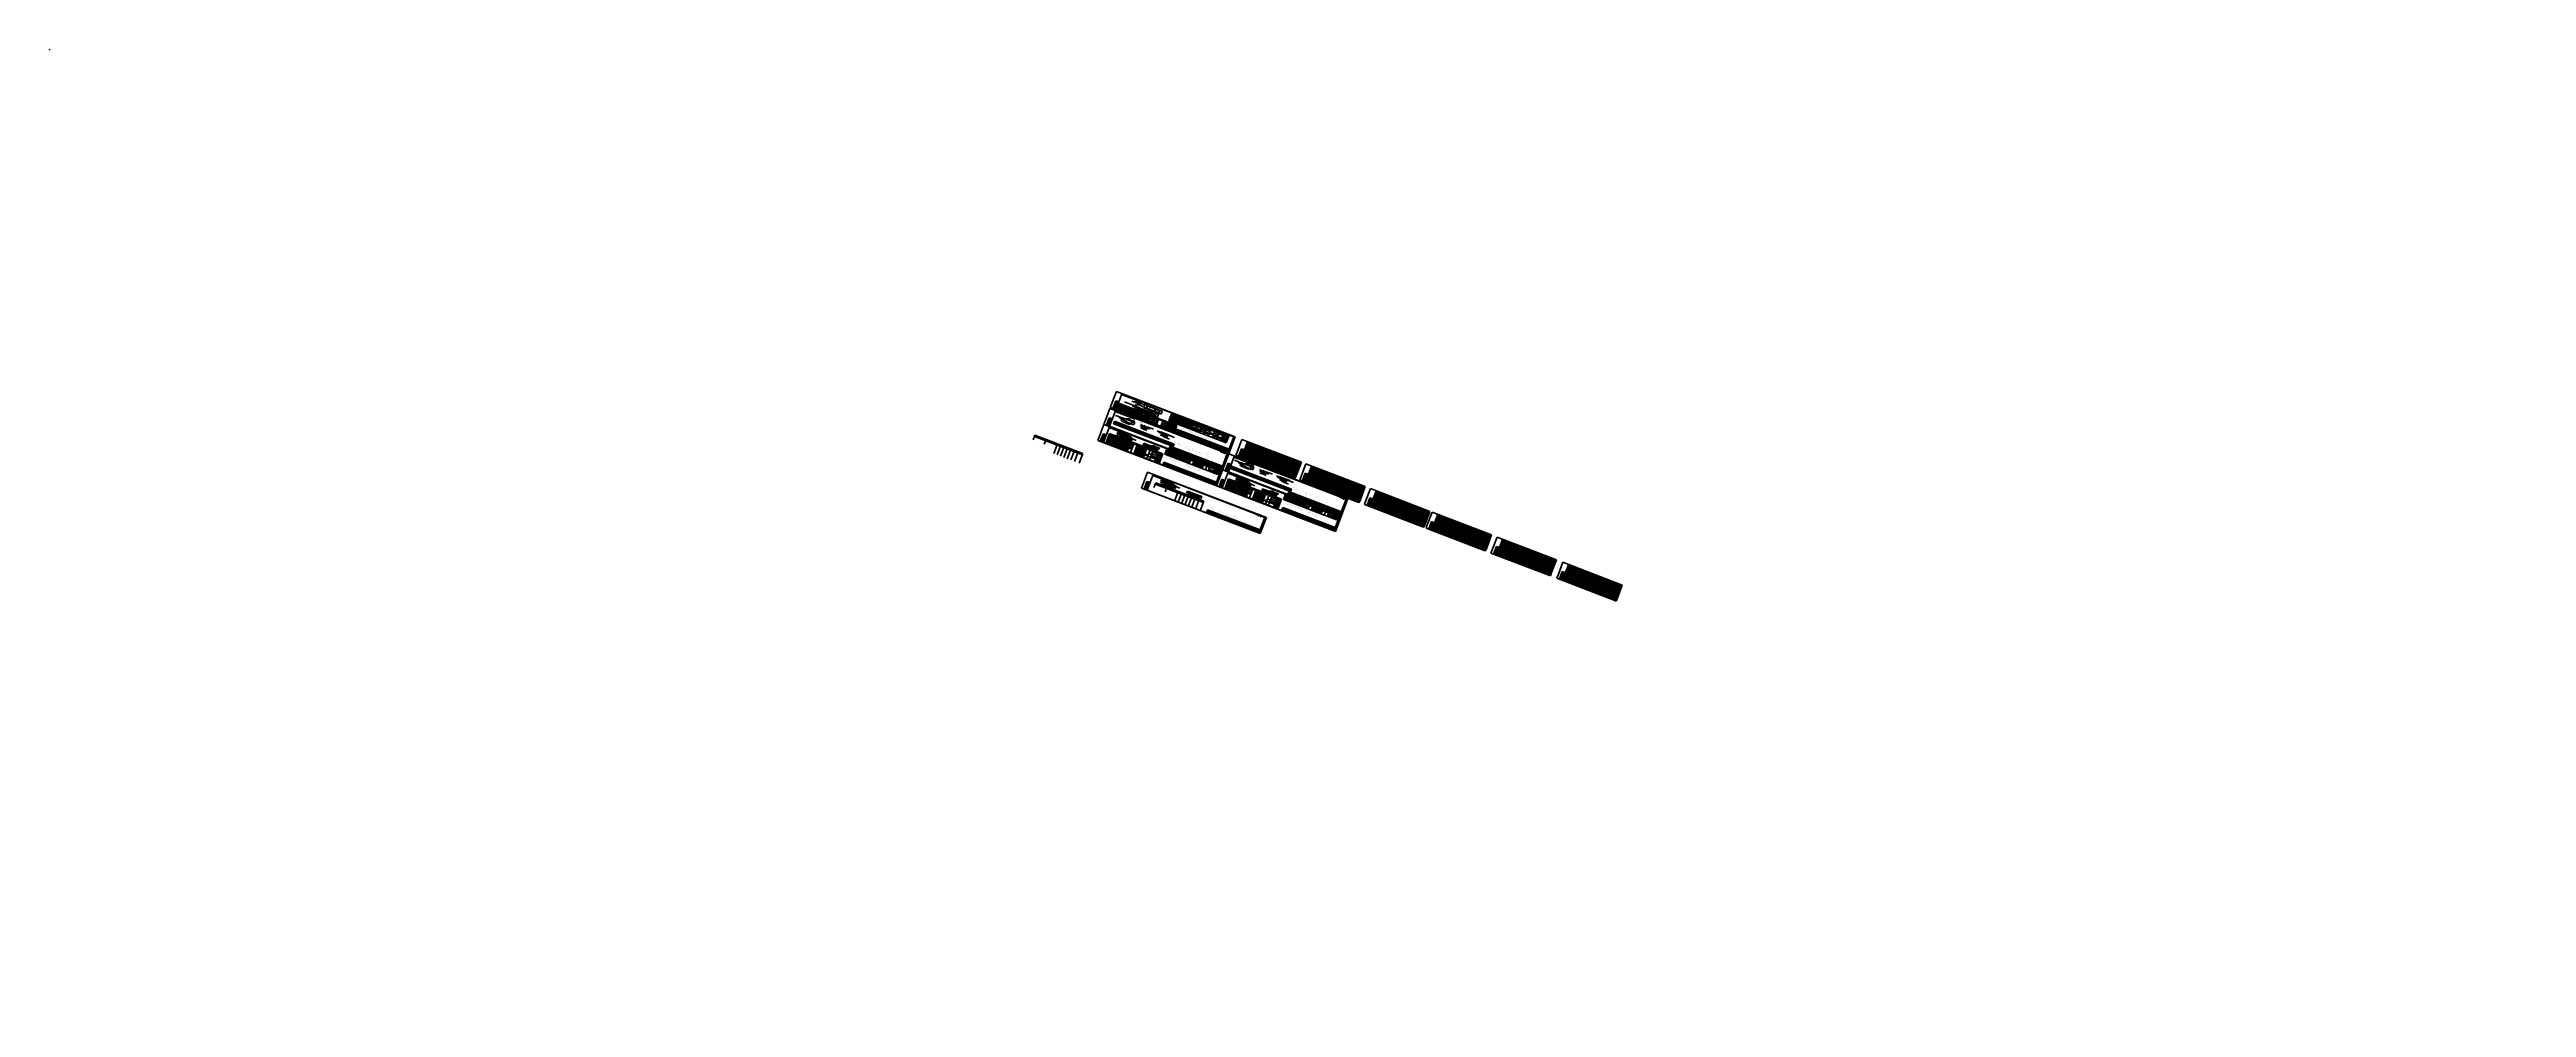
# Model space of a CAD drawing. Extents: x 2364 to 24352926, y -9422284 to 1126.
import ezdxf

# ---------------------------------------------------------------- set-up
doc = ezdxf.new("R2010")
doc.units = 0
doc.linetypes.add('ACAD_ISO10W100', pattern=[18.5, 12, -3, 0.5, -3])
doc.linetypes.add('HIDDEN', pattern=[9.525, 6.35, -3.175])
doc.layers.get('Defpoints').update_dxf_attribs({"linetype": 'CONTINUOUS'})
doc.layers.add('ОСНОВНЫЕ', color=5, linetype='CONTINUOUS')
doc.layers.add('ТОНКИЕ', color=4, linetype='CONTINUOUS')
doc.styles.add('25', font='romans.shx', dxfattribs={"width": 0.8, "oblique": 15, "height": 2.5})
doc.styles.add('35', font='romans.shx', dxfattribs={"width": 0.8, "oblique": 15, "height": 3.5})
doc.styles.add('5', font='romans.shx', dxfattribs={"oblique": 15, "height": 3.5})
doc.styles.get("Standard").update_dxf_attribs({"font": 'romans.shx'})
doc.dimstyles.get("Standard").update_dxf_attribs({"dimtxt": 0.18, "dimasz": 0.18, "dimexe": 0.18, "dimexo": 0.0625, "dimgap": 0.09, "dimtad": 0, "dimtih": 1, "dimtoh": 1, "dimdec": 4, "dimzin": 0, "dimdsep": 46, "dimtxsty": 'STANDARD', "dimcen": 0.09, "dimadec": 0, "dimazin": 0, "dimtfac": 1, "dimtdec": 4, "dimtofl": 0, "dimtmove": 0, "dimatfit": 3, "dimfxl": 1, "dimtolj": 1, "dimtzin": 0, "dimarcsym": 0})

# ---------------------------------------------------------------- blocks, each defined once
blk = doc.blocks.new('*D4')
at = {"layer": 'Defpoints', "color": 0, "linetype": 'Continuous', "lineweight": 80, "transparency": 16777216}
for p in [(3834, 1048.2), (3846.6, 1048.2), (3847.8, 1043.2)]:
    blk.add_point(p, dxfattribs=at)
at = {"layer": 'ОСНОВНЫЕ', "color": 0, "linetype": 'Continuous', "lineweight": -2, "transparency": 16777216}
for p, q in [((3834, 1048.2), (3847.9, 1048.2)), ((3847.8, 1043.2), (3845.4, 1043.2)), ((3846.6, 1051.7), (3846.6, 1055.2)), ((3846.6, 1043.2), (3846.6, 1048.2)), ((3846.6, 1039.7), (3846.6, 1036.2))]:
    blk.add_line(p, q, dxfattribs=at)
at = {"layer": 'ОСНОВНЫЕ', "color": 0, "linetype": 'Continuous', "lineweight": 80, "transparency": 16777216}
for points in [[(3846, 1051.7), (3847.2, 1051.7), (3846.6, 1048.2)], [(3846, 1039.7), (3847.2, 1039.7), (3846.6, 1043.2)]]:
    blk.add_solid(points, dxfattribs=at)
at = {"layer": 'ОСНОВНЫЕ', "color": 0, "linetype": 'Continuous', "lineweight": 40, "transparency": 16777216, "insert": (3843.9, 1045.7), "char_height": 3.5, "attachment_point": 5, "rotation": 90, "style": '35'}
blk.add_mtext('\\A1;h', dxfattribs=at)
blk = doc.blocks.new('*D5')
at = {"layer": 'Defpoints', "color": 0, "linetype": 'Continuous', "lineweight": 80, "transparency": 16777216}
for p in [(3834, 998.2), (3847.9, 1048.2), (3855.5, 1048.2)]:
    blk.add_point(p, dxfattribs=at)
at = {"layer": 'ОСНОВНЫЕ', "color": 0, "linetype": 'Continuous', "lineweight": -2, "transparency": 16777216}
for p, q in [((3834, 998.2), (3856.8, 998.2)), ((3847.9, 1048.2), (3856.8, 1048.2)), ((3855.5, 1001.7), (3855.5, 1044.7))]:
    blk.add_line(p, q, dxfattribs=at)
at = {"layer": 'ОСНОВНЫЕ', "color": 0, "linetype": 'Continuous', "lineweight": 80, "transparency": 16777216}
for points in [[(3854.9, 1044.7), (3856.1, 1044.7), (3855.5, 1048.2)], [(3854.9, 1001.7), (3856.1, 1001.7), (3855.5, 998.2)]]:
    blk.add_solid(points, dxfattribs=at)
at = {"layer": 'ОСНОВНЫЕ', "color": 0, "linetype": 'Continuous', "lineweight": 40, "transparency": 16777216, "insert": (3852.8, 1023.2), "char_height": 3.5, "attachment_point": 5, "rotation": 90, "style": '35'}
blk.add_mtext('\\A1;H*', dxfattribs=at)
blk = doc.blocks.new('*D6')
at = {"layer": 'Defpoints', "color": 0, "linetype": 'Continuous', "lineweight": 40, "transparency": 16777216}
for p in [(3804.2, 948.5), (3840.1, 919.6), (3840.6, 919.6)]:
    blk.add_point(p, dxfattribs=at)
at = {"layer": 'ОСНОВНЫЕ', "color": 0, "linetype": 'Continuous', "lineweight": -2, "transparency": 16777216}
for p, q in [((3804.2, 948.5), (3841.8, 948.5)), ((3840.1, 919.6), (3841.8, 919.6)), ((3840.6, 945), (3840.6, 923.1))]:
    blk.add_line(p, q, dxfattribs=at)
at = {"layer": 'ОСНОВНЫЕ', "color": 0, "linetype": 'Continuous', "lineweight": 40, "transparency": 16777216}
for points in [[(3840, 945), (3841.1, 945), (3840.6, 948.5)], [(3840, 923.1), (3841.1, 923.1), (3840.6, 919.6)]]:
    blk.add_solid(points, dxfattribs=at)
at = {"layer": 'ОСНОВНЫЕ', "color": 0, "linetype": 'Continuous', "lineweight": 40, "transparency": 16777216, "insert": (3837.8, 934.1), "char_height": 3.5, "attachment_point": 5, "rotation": 90, "style": '35'}
blk.add_mtext('\\A1;B{\\H0.6x;1}*', dxfattribs=at)
blk = doc.blocks.new('*D7')
at = {"layer": 'Defpoints', "color": 0, "linetype": 'Continuous', "lineweight": 40, "transparency": 16777216}
for p in [(3769.5, 946.4), (3769.5, 919.9), (3808.8, 948.5)]:
    blk.add_point(p, dxfattribs=at)
at = {"layer": 'ОСНОВНЫЕ', "color": 0, "linetype": 'Continuous', "lineweight": -2, "transparency": 16777216}
for p, q in [((3769.5, 946.4), (3769.5, 918.6)), ((3805.3, 919.9), (3773, 919.9)), ((3808.8, 948.5), (3808.8, 918.6))]:
    blk.add_line(p, q, dxfattribs=at)
at = {"layer": 'ОСНОВНЫЕ', "color": 0, "linetype": 'Continuous', "lineweight": 40, "transparency": 16777216}
for points in [[(3773, 920.4), (3773, 919.3), (3769.5, 919.9)], [(3805.3, 920.4), (3805.3, 919.3), (3808.8, 919.9)]]:
    blk.add_solid(points, dxfattribs=at)
at = {"layer": 'ОСНОВНЫЕ', "color": 0, "linetype": 'Continuous', "lineweight": 40, "transparency": 16777216, "insert": (3789.1, 922.6), "char_height": 3.5, "attachment_point": 5, "style": '35'}
blk.add_mtext('\\A1;L*', dxfattribs=at)
blk = doc.blocks.new('*D8')
at = {"layer": 'Defpoints', "color": 0, "linetype": 'Continuous', "lineweight": 40, "transparency": 16777216}
for p in [(3760.3, 653.5), (3760.3, 645.1), (3775.3, 653.5)]:
    blk.add_point(p, dxfattribs=at)
at = {"layer": 'ОСНОВНЫЕ', "color": 0, "linetype": 'Continuous', "lineweight": -2, "transparency": 16777216}
for p, q in [((3760.3, 653.5), (3760.3, 643.9)), ((3771.8, 645.1), (3763.8, 645.1)), ((3775.3, 653.5), (3775.3, 643.9))]:
    blk.add_line(p, q, dxfattribs=at)
at = {"layer": 'ОСНОВНЫЕ', "color": 0, "linetype": 'Continuous', "lineweight": 40, "transparency": 16777216}
for points in [[(3763.8, 645.7), (3763.8, 644.5), (3760.3, 645.1)], [(3771.8, 645.7), (3771.8, 644.5), (3775.3, 645.1)]]:
    blk.add_solid(points, dxfattribs=at)
at = {"layer": 'ОСНОВНЫЕ', "color": 0, "linetype": 'Continuous', "lineweight": 40, "transparency": 16777216, "insert": (3767.8, 647.9), "char_height": 3.5, "attachment_point": 5, "style": '35'}
blk.add_mtext('\\A1;5{\\fRomanS|b0|i0|c204|p2;0}±{\\fRomanS|b0|i0|c204|p2;1}', dxfattribs=at)
blk = doc.blocks.new('*D9')
at = {"layer": 'Defpoints', "color": 0, "linetype": 'Continuous', "lineweight": 40, "transparency": 16777216}
for p in [(3740.7, 673.5), (3775.3, 643.9), (3775.3, 635.2)]:
    blk.add_point(p, dxfattribs=at)
at = {"layer": 'ОСНОВНЫЕ', "color": 0, "linetype": 'Continuous', "lineweight": -2, "transparency": 16777216}
for p, q in [((3740.7, 673.5), (3740.7, 634)), ((3744.2, 635.2), (3771.8, 635.2)), ((3775.3, 643.9), (3775.3, 634))]:
    blk.add_line(p, q, dxfattribs=at)
at = {"layer": 'ОСНОВНЫЕ', "color": 0, "linetype": 'Continuous', "lineweight": 40, "transparency": 16777216}
for points in [[(3744.2, 635.8), (3744.2, 634.6), (3740.7, 635.2)], [(3771.8, 635.8), (3771.8, 634.6), (3775.3, 635.2)]]:
    blk.add_solid(points, dxfattribs=at)
at = {"layer": 'ОСНОВНЫЕ', "color": 0, "linetype": 'Continuous', "lineweight": 40, "transparency": 16777216, "insert": (3758, 638), "char_height": 3.5, "attachment_point": 5, "style": '35'}
blk.add_mtext('\\A1;L', dxfattribs=at)
blk = doc.blocks.new('*D10')
at = {"layer": 'Defpoints', "color": 0, "linetype": 'Continuous', "lineweight": 40, "transparency": 16777216}
for p in [(3816.4, 653.5), (3816.4, 642.5), (3824.4, 653.5)]:
    blk.add_point(p, dxfattribs=at)
at = {"layer": 'ОСНОВНЫЕ', "color": 0, "linetype": 'Continuous', "lineweight": -2, "transparency": 16777216}
for p, q in [((3812.9, 642.5), (3809.4, 642.5)), ((3816.4, 653.5), (3816.4, 641.2)), ((3824.4, 642.5), (3816.4, 642.5)), ((3824.4, 653.5), (3824.4, 641.2)), ((3827.9, 642.5), (3831.4, 642.5))]:
    blk.add_line(p, q, dxfattribs=at)
at = {"layer": 'ОСНОВНЫЕ', "color": 0, "linetype": 'Continuous', "lineweight": 40, "transparency": 16777216}
for points in [[(3812.9, 643.1), (3812.9, 641.9), (3816.4, 642.5)], [(3827.9, 643.1), (3827.9, 641.9), (3824.4, 642.5)]]:
    blk.add_solid(points, dxfattribs=at)
at = {"layer": 'ОСНОВНЫЕ', "color": 0, "linetype": 'Continuous', "lineweight": 40, "transparency": 16777216, "insert": (3820.4, 645.2), "char_height": 3.5, "attachment_point": 5, "style": '35'}
blk.add_mtext('\\A1;S*', dxfattribs=at)
blk = doc.blocks.new('*D11')
at = {"layer": 'Defpoints', "color": 0, "linetype": 'Continuous', "lineweight": 40, "transparency": 16777216}
for p in [(3823.2, 686.9), (3823.2, 680), (3836.4, 680)]:
    blk.add_point(p, dxfattribs=at)
at = {"layer": 'ОСНОВНЫЕ', "color": 0, "linetype": 'Continuous', "lineweight": -2, "transparency": 16777216}
for p, q in [((3823.2, 686.9), (3837.6, 686.9)), ((3823.2, 680), (3837.6, 680)), ((3836.4, 690.4), (3836.4, 693.9)), ((3836.4, 686.9), (3836.4, 680)), ((3836.4, 676.5), (3836.4, 673))]:
    blk.add_line(p, q, dxfattribs=at)
at = {"layer": 'ОСНОВНЫЕ', "color": 0, "linetype": 'Continuous', "lineweight": 40, "transparency": 16777216}
for points in [[(3835.8, 690.4), (3836.9, 690.4), (3836.4, 686.9)], [(3835.8, 676.5), (3836.9, 676.5), (3836.4, 680)]]:
    blk.add_solid(points, dxfattribs=at)
at = {"layer": 'ОСНОВНЫЕ', "color": 0, "linetype": 'Continuous', "lineweight": 40, "transparency": 16777216, "insert": (3833.6, 683.5), "char_height": 3.5, "attachment_point": 5, "rotation": 90, "style": '35'}
blk.add_mtext('\\A1;d', dxfattribs=at)
blk = doc.blocks.new('*D12')
at = {"layer": 'Defpoints', "color": 0, "linetype": 'Continuous', "lineweight": 40, "transparency": 16777216}
for p in [(3880.7, 686.1), (3880.7, 674.9), (3882.4, 676)]:
    blk.add_point(p, dxfattribs=at)
at = {"layer": 'ОСНОВНЫЕ', "color": 0, "linetype": 'Continuous', "lineweight": -2, "transparency": 16777216}
for p, q in [((3877.2, 686.1), (3869.4, 686.1)), ((3880.7, 674.9), (3880.7, 687.3)), ((3882.4, 686.1), (3880.7, 686.1)), ((3882.4, 676), (3882.4, 687.3)), ((3885.9, 686.1), (3889.4, 686.1))]:
    blk.add_line(p, q, dxfattribs=at)
at = {"layer": 'ОСНОВНЫЕ', "color": 0, "linetype": 'Continuous', "lineweight": 40, "transparency": 16777216}
for points in [[(3877.2, 686.6), (3877.2, 685.5), (3880.7, 686.1)], [(3885.9, 686.6), (3885.9, 685.5), (3882.4, 686.1)]]:
    blk.add_solid(points, dxfattribs=at)
at = {"layer": 'ОСНОВНЫЕ', "color": 0, "linetype": 'Continuous', "lineweight": 40, "transparency": 16777216, "insert": (3871.5, 688.8), "char_height": 3.5, "attachment_point": 5, "style": '35'}
blk.add_mtext('\\A1;{\\fRomanS|b0|i0|c204|p2;с}', dxfattribs=at)
blk = doc.blocks.new('*D13')
at = {"layer": 'Defpoints', "color": 0, "linetype": 'Continuous', "lineweight": 40, "transparency": 16777216}
for p in [(3748.8, 427), (3792.3, 418.2)]:
    blk.add_point(p, dxfattribs=at)
at = {"layer": 'ОСНОВНЫЕ', "color": 0, "linetype": 'Continuous', "lineweight": -2, "transparency": 16777216}
for p, q in [((3745.4, 427.7), (3742, 428.4)), ((3748.8, 427), (3792.3, 418.2)), ((3809.6, 414.7), (3795.8, 417.5))]:
    blk.add_line(p, q, dxfattribs=at)
at = {"layer": 'ОСНОВНЫЕ', "color": 0, "linetype": 'Continuous', "lineweight": 40, "transparency": 16777216}
for points in [[(3745.5, 428.3), (3745.3, 427.2), (3748.8, 427)], [(3795.9, 418.1), (3795.7, 416.9), (3792.3, 418.2)]]:
    blk.add_solid(points, dxfattribs=at)
at = {"layer": 'ОСНОВНЫЕ', "color": 0, "linetype": 'Continuous', "lineweight": 40, "transparency": 16777216, "insert": (3805, 418.8), "char_height": 3.5, "attachment_point": 5, "rotation": 348.51185, "style": '35'}
blk.add_mtext('\\A1;{\\fRomanS|b0|i0|c204|p2;Дн*}', dxfattribs=at)
blk = doc.blocks.new('*D14')
at = {"layer": 'Defpoints', "color": 0, "linetype": 'Continuous', "lineweight": 40, "transparency": 16777216}
for p in [(3745.1, 412.3), (3795.9, 411.8), (3745.1, 374.3)]:
    blk.add_point(p, dxfattribs=at)
at = {"layer": 'ОСНОВНЫЕ', "color": 0, "linetype": 'Continuous', "lineweight": -2, "transparency": 16777216}
for p, q in [((3745.1, 412.3), (3745.1, 373)), ((3795.9, 411.8), (3795.9, 373)), ((3792.4, 374.3), (3748.6, 374.3))]:
    blk.add_line(p, q, dxfattribs=at)
at = {"layer": 'ОСНОВНЫЕ', "color": 0, "linetype": 'Continuous', "lineweight": 40, "transparency": 16777216}
for points in [[(3748.6, 374.9), (3748.6, 373.7), (3745.1, 374.3)], [(3792.4, 374.9), (3792.4, 373.7), (3795.9, 374.3)]]:
    blk.add_solid(points, dxfattribs=at)
at = {"layer": 'ОСНОВНЫЕ', "color": 0, "linetype": 'Continuous', "lineweight": 40, "transparency": 16777216, "insert": (3770.5, 377), "char_height": 3.5, "attachment_point": 5, "style": '35'}
blk.add_mtext('\\A1;B', dxfattribs=at)
blk = doc.blocks.new('*D15')
at = {"layer": 'Defpoints', "color": 0, "linetype": 'Continuous', "lineweight": 40, "transparency": 16777216}
for p in [(3837, 395.1), (3837, 374.3), (3887.2, 395.1)]:
    blk.add_point(p, dxfattribs=at)
at = {"layer": 'ОСНОВНЫЕ', "color": 0, "linetype": 'Continuous', "lineweight": -2, "transparency": 16777216}
for p, q in [((3837, 395.1), (3837, 373.1)), ((3883.7, 374.3), (3840.5, 374.3)), ((3887.2, 395.1), (3887.2, 373.1))]:
    blk.add_line(p, q, dxfattribs=at)
at = {"layer": 'ОСНОВНЫЕ', "color": 0, "linetype": 'Continuous', "lineweight": 40, "transparency": 16777216}
for points in [[(3840.5, 374.9), (3840.5, 373.8), (3837, 374.3)], [(3883.7, 374.9), (3883.7, 373.8), (3887.2, 374.3)]]:
    blk.add_solid(points, dxfattribs=at)
at = {"layer": 'ОСНОВНЫЕ', "color": 0, "linetype": 'Continuous', "lineweight": 40, "transparency": 16777216, "insert": (3862.1, 377.1), "char_height": 3.5, "attachment_point": 5, "style": '35'}
blk.add_mtext('\\A1;L', dxfattribs=at)
blk = doc.blocks.new('*D16')
at = {"layer": 'Defpoints', "color": 0, "linetype": 'Continuous', "lineweight": 40, "transparency": 16777216}
for p in [(4257, 395.1), (4257, 374.3), (4307.2, 395.1)]:
    blk.add_point(p, dxfattribs=at)
at = {"layer": 'ОСНОВНЫЕ', "color": 0, "linetype": 'Continuous', "lineweight": -2, "transparency": 16777216}
for p, q in [((4257, 395.1), (4257, 373.1)), ((4303.7, 374.3), (4260.5, 374.3)), ((4307.2, 395.1), (4307.2, 373.1))]:
    blk.add_line(p, q, dxfattribs=at)
at = {"layer": 'ОСНОВНЫЕ', "color": 0, "linetype": 'Continuous', "lineweight": 40, "transparency": 16777216}
for points in [[(4260.5, 374.9), (4260.5, 373.8), (4257, 374.3)], [(4303.7, 374.9), (4303.7, 373.8), (4307.2, 374.3)]]:
    blk.add_solid(points, dxfattribs=at)
at = {"layer": 'ОСНОВНЫЕ', "color": 0, "linetype": 'Continuous', "lineweight": 40, "transparency": 16777216, "insert": (4282.1, 377.1), "char_height": 3.5, "attachment_point": 5, "style": '35'}
blk.add_mtext('\\A1;L', dxfattribs=at)
blk = doc.blocks.new('*D19')
at = {"layer": 'Defpoints', "color": 0, "linetype": 'Continuous', "lineweight": 40, "transparency": 16777216}
for p in [(4236.4, 664.4), (4244.4, 664.4), (4236.4, 653.4)]:
    blk.add_point(p, dxfattribs=at)
at = {"layer": 'ОСНОВНЫЕ', "color": 0, "linetype": 'Continuous', "lineweight": -2, "transparency": 16777216}
for p, q in [((4236.4, 664.4), (4236.4, 652.1)), ((4244.4, 664.4), (4244.4, 652.1)), ((4232.9, 653.4), (4229.4, 653.4)), ((4244.4, 653.4), (4236.4, 653.4)), ((4247.9, 653.4), (4251.4, 653.4))]:
    blk.add_line(p, q, dxfattribs=at)
at = {"layer": 'ОСНОВНЫЕ', "color": 0, "linetype": 'Continuous', "lineweight": 40, "transparency": 16777216}
for points in [[(4232.9, 654), (4232.9, 652.8), (4236.4, 653.4)], [(4247.9, 654), (4247.9, 652.8), (4244.4, 653.4)]]:
    blk.add_solid(points, dxfattribs=at)
at = {"layer": 'ОСНОВНЫЕ', "color": 0, "linetype": 'Continuous', "lineweight": 40, "transparency": 16777216, "insert": (4240.4, 656.1), "char_height": 3.5, "attachment_point": 5, "style": '35'}
blk.add_mtext('\\A1;S*', dxfattribs=at)
blk = doc.blocks.new('*D18')
at = {"layer": 'Defpoints', "color": 0, "linetype": 'Continuous', "lineweight": 40, "transparency": 16777216}
for p in [(4160.7, 684.4), (4195.3, 654.8), (4195.3, 646.1)]:
    blk.add_point(p, dxfattribs=at)
at = {"layer": 'ОСНОВНЫЕ', "color": 0, "linetype": 'Continuous', "lineweight": -2, "transparency": 16777216}
for p, q in [((4160.7, 684.4), (4160.7, 644.9)), ((4195.3, 654.8), (4195.3, 644.9)), ((4164.2, 646.1), (4191.8, 646.1))]:
    blk.add_line(p, q, dxfattribs=at)
at = {"layer": 'ОСНОВНЫЕ', "color": 0, "linetype": 'Continuous', "lineweight": 40, "transparency": 16777216}
for points in [[(4164.2, 646.7), (4164.2, 645.5), (4160.7, 646.1)], [(4191.8, 646.7), (4191.8, 645.5), (4195.3, 646.1)]]:
    blk.add_solid(points, dxfattribs=at)
at = {"layer": 'ОСНОВНЫЕ', "color": 0, "linetype": 'Continuous', "lineweight": 40, "transparency": 16777216, "insert": (4178, 648.9), "char_height": 3.5, "attachment_point": 5, "style": '35'}
blk.add_mtext('\\A1;L', dxfattribs=at)
blk = doc.blocks.new('*D17')
at = {"layer": 'Defpoints', "color": 0, "linetype": 'Continuous', "lineweight": 40, "transparency": 16777216}
for p in [(4180.3, 664.4), (4180.3, 656), (4195.3, 664.4)]:
    blk.add_point(p, dxfattribs=at)
at = {"layer": 'ОСНОВНЫЕ', "color": 0, "linetype": 'Continuous', "lineweight": -2, "transparency": 16777216}
for p, q in [((4180.3, 664.4), (4180.3, 654.8)), ((4191.8, 656), (4183.8, 656)), ((4195.3, 664.4), (4195.3, 654.8))]:
    blk.add_line(p, q, dxfattribs=at)
at = {"layer": 'ОСНОВНЫЕ', "color": 0, "linetype": 'Continuous', "lineweight": 40, "transparency": 16777216}
for points in [[(4183.8, 656.6), (4183.8, 655.4), (4180.3, 656)], [(4191.8, 656.6), (4191.8, 655.4), (4195.3, 656)]]:
    blk.add_solid(points, dxfattribs=at)
at = {"layer": 'ОСНОВНЫЕ', "color": 0, "linetype": 'Continuous', "lineweight": 40, "transparency": 16777216, "insert": (4187.8, 658.8), "char_height": 3.5, "attachment_point": 5, "style": '35'}
blk.add_mtext('\\A1;5{\\fRomanS|b0|i0|c204|p2;0}±{\\fRomanS|b0|i0|c204|p2;1}', dxfattribs=at)
blk = doc.blocks.new('*D20')
at = {"layer": 'Defpoints', "color": 0, "linetype": 'Continuous', "lineweight": 40, "transparency": 16777216}
for p in [(4243.2, 697.8), (4243.2, 690.9), (4256.4, 690.9)]:
    blk.add_point(p, dxfattribs=at)
at = {"layer": 'ОСНОВНЫЕ', "color": 0, "linetype": 'Continuous', "lineweight": -2, "transparency": 16777216}
for p, q in [((4243.2, 697.8), (4257.6, 697.8)), ((4243.2, 690.9), (4257.6, 690.9)), ((4256.4, 701.3), (4256.4, 704.8)), ((4256.4, 697.8), (4256.4, 690.9)), ((4256.4, 687.4), (4256.4, 683.9))]:
    blk.add_line(p, q, dxfattribs=at)
at = {"layer": 'ОСНОВНЫЕ', "color": 0, "linetype": 'Continuous', "lineweight": 40, "transparency": 16777216}
for points in [[(4255.8, 701.3), (4256.9, 701.3), (4256.4, 697.8)], [(4255.8, 687.4), (4256.9, 687.4), (4256.4, 690.9)]]:
    blk.add_solid(points, dxfattribs=at)
at = {"layer": 'ОСНОВНЫЕ', "color": 0, "linetype": 'Continuous', "lineweight": 40, "transparency": 16777216, "insert": (4253.6, 694.4), "char_height": 3.5, "attachment_point": 5, "rotation": 90, "style": '35'}
blk.add_mtext('\\A1;d', dxfattribs=at)
blk = doc.blocks.new('*D21')
at = {"layer": 'Defpoints', "color": 0, "linetype": 'Continuous', "lineweight": 40, "transparency": 16777216}
for p in [(4300.7, 696.9), (4300.7, 685.8), (4302.4, 686.9)]:
    blk.add_point(p, dxfattribs=at)
at = {"layer": 'ОСНОВНЫЕ', "color": 0, "linetype": 'Continuous', "lineweight": -2, "transparency": 16777216}
for p, q in [((4297.2, 696.9), (4289.4, 696.9)), ((4300.7, 685.8), (4300.7, 698.2)), ((4302.4, 696.9), (4300.7, 696.9)), ((4302.4, 686.9), (4302.4, 698.2)), ((4305.9, 696.9), (4309.4, 696.9))]:
    blk.add_line(p, q, dxfattribs=at)
at = {"layer": 'ОСНОВНЫЕ', "color": 0, "linetype": 'Continuous', "lineweight": 40, "transparency": 16777216}
for points in [[(4297.2, 697.5), (4297.2, 696.4), (4300.7, 696.9)], [(4305.9, 697.5), (4305.9, 696.4), (4302.4, 696.9)]]:
    blk.add_solid(points, dxfattribs=at)
at = {"layer": 'ОСНОВНЫЕ', "color": 0, "linetype": 'Continuous', "lineweight": 40, "transparency": 16777216, "insert": (4291.5, 699.7), "char_height": 3.5, "attachment_point": 5, "style": '35'}
blk.add_mtext('\\A1;{\\fRomanS|b0|i0|c204|p2;с}', dxfattribs=at)
blk = doc.blocks.new('*D22')
at = {"layer": 'Defpoints', "color": 0, "linetype": 'Continuous', "lineweight": 40, "transparency": 16777216}
for p in [(4028.1, -107.9), (4028.1, -128.7), (4078.4, -107.9)]:
    blk.add_point(p, dxfattribs=at)
at = {"layer": 'ОСНОВНЫЕ', "color": 0, "linetype": 'Continuous', "lineweight": -2, "transparency": 16777216}
for p, q in [((4028.1, -107.9), (4028.1, -129.9)), ((4074.9, -128.7), (4031.6, -128.7)), ((4078.4, -107.9), (4078.4, -129.9))]:
    blk.add_line(p, q, dxfattribs=at)
at = {"layer": 'ОСНОВНЫЕ', "color": 0, "linetype": 'Continuous', "lineweight": 40, "transparency": 16777216}
for points in [[(4031.6, -128.1), (4031.6, -129.3), (4028.1, -128.7)], [(4074.9, -128.1), (4074.9, -129.3), (4078.4, -128.7)]]:
    blk.add_solid(points, dxfattribs=at)
at = {"layer": 'ОСНОВНЫЕ', "color": 0, "linetype": 'Continuous', "lineweight": 40, "transparency": 16777216, "insert": (4053.3, -125.9), "char_height": 3.5, "attachment_point": 5, "style": '35'}
blk.add_mtext('\\A1;L±2', dxfattribs=at)
blk = doc.blocks.new('*D30')
at = {"layer": 'Defpoints', "color": 0, "linetype": 'Continuous', "lineweight": 40, "transparency": 16777216}
for p in [(4273, 197), (4273, 185), (4344, 185)]:
    blk.add_point(p, dxfattribs=at)
at = {"layer": 'ОСНОВНЫЕ', "color": 0, "linetype": 'Continuous', "lineweight": -2, "transparency": 16777216}
for p, q in [((4273, 185), (4273, 198)), ((4341, 197), (4277, 197)), ((4344, 185), (4344, 198))]:
    blk.add_line(p, q, dxfattribs=at)
at = {"layer": 'ОСНОВНЫЕ', "color": 0, "linetype": 'Continuous', "lineweight": 40, "transparency": 16777216}
for points in [[(4277, 198), (4277, 196), (4273, 197)], [(4341, 198), (4341, 196), (4344, 197)]]:
    blk.add_solid(points, dxfattribs=at)
at = {"layer": 'ОСНОВНЫЕ', "color": 0, "linetype": 'Continuous', "lineweight": 40, "transparency": 16777216, "insert": (4309, 200), "char_height": 3.5, "attachment_point": 5, "style": '35'}
blk.add_mtext('\\A1;L', dxfattribs=at)
blk = doc.blocks.new('*D31')
at = {"layer": 'Defpoints', "color": 0, "linetype": 'Continuous', "lineweight": 40, "transparency": 16777216}
for p in [(4344, 185), (4344, 138), (4359, 138)]:
    blk.add_point(p, dxfattribs=at)
at = {"layer": 'ОСНОВНЫЕ', "color": 0, "linetype": 'Continuous', "lineweight": -2, "transparency": 16777216}
for p, q in [((4344, 185), (4360, 185)), ((4344, 138), (4360, 138)), ((4359, 182), (4359, 142))]:
    blk.add_line(p, q, dxfattribs=at)
at = {"layer": 'ОСНОВНЫЕ', "color": 0, "linetype": 'Continuous', "lineweight": 40, "transparency": 16777216}
for points in [[(4358, 182), (4359, 182), (4359, 185)], [(4358, 142), (4359, 142), (4359, 138)]]:
    blk.add_solid(points, dxfattribs=at)
at = {"layer": 'ОСНОВНЫЕ', "color": 0, "linetype": 'Continuous', "lineweight": 40, "transparency": 16777216, "insert": (4356, 162), "char_height": 3.5, "attachment_point": 5, "rotation": 90, "style": '35'}
blk.add_mtext('\\A1;B', dxfattribs=at)
blk = doc.blocks.new('*D32')
at = {"layer": 'Defpoints', "color": 0, "linetype": 'Continuous', "lineweight": 40, "transparency": 16777216}
for p in [(3610, -22), (3638, -22), (3638, -54)]:
    blk.add_point(p, dxfattribs=at)
at = {"layer": 'ОСНОВНЫЕ', "color": 0, "linetype": 'Continuous', "lineweight": -2, "transparency": 16777216}
for p, q in [((3610, -22), (3610, -55)), ((3614, -54), (3634, -54)), ((3638, -22), (3638, -55))]:
    blk.add_line(p, q, dxfattribs=at)
at = {"layer": 'ОСНОВНЫЕ', "color": 0, "linetype": 'Continuous', "lineweight": 40, "transparency": 16777216}
for points in [[(3614, -53), (3614, -54), (3610, -54)], [(3634, -53), (3634, -54), (3638, -54)]]:
    blk.add_solid(points, dxfattribs=at)
at = {"layer": 'ОСНОВНЫЕ', "color": 0, "linetype": 'Continuous', "lineweight": 40, "transparency": 16777216, "insert": (3624, -51), "char_height": 3.5, "attachment_point": 5, "style": '35'}
blk.add_mtext('\\A1;50', dxfattribs=at)
blk = doc.blocks.new('*D33')
at = {"layer": 'Defpoints', "color": 0, "linetype": 'Continuous', "lineweight": 40, "transparency": 16777216}
for p in [(3414, 13), (3453, 15), (3453, 13)]:
    blk.add_point(p, dxfattribs=at)
at = {"layer": 'ОСНОВНЫЕ', "color": 0, "linetype": 'Continuous', "lineweight": -2, "transparency": 16777216}
for p, q in [((3453, 15), (3413, 15)), ((3453, 13), (3413, 13)), ((3414, 18), (3414, 22)), ((3414, 15), (3414, 13)), ((3414, 9), (3414, -4))]:
    blk.add_line(p, q, dxfattribs=at)
at = {"layer": 'ОСНОВНЫЕ', "color": 0, "linetype": 'Continuous', "lineweight": 40, "transparency": 16777216}
for points in [[(3414, 18), (3415, 18), (3414, 15)], [(3414, 9), (3415, 9), (3414, 13)]]:
    blk.add_solid(points, dxfattribs=at)
at = {"layer": 'ОСНОВНЫЕ', "color": 0, "linetype": 'Continuous', "lineweight": 40, "transparency": 16777216, "insert": (3411, 1), "char_height": 3.5, "attachment_point": 5, "rotation": 90, "style": '35'}
blk.add_mtext('\\A1;2±1', dxfattribs=at)
blk = doc.blocks.new('*D34')
at = {"layer": 'Defpoints', "color": 0, "linetype": 'Continuous', "lineweight": 40, "transparency": 16777216}
for p in [(3429, -49), (3476, -49), (3476, -61)]:
    blk.add_point(p, dxfattribs=at)
at = {"layer": 'ОСНОВНЫЕ', "color": 0, "linetype": 'Continuous', "lineweight": -2, "transparency": 16777216}
for p, q in [((3429, -49), (3429, -62)), ((3432, -61), (3473, -61)), ((3476, -49), (3476, -62))]:
    blk.add_line(p, q, dxfattribs=at)
at = {"layer": 'ОСНОВНЫЕ', "color": 0, "linetype": 'Continuous', "lineweight": 40, "transparency": 16777216}
for points in [[(3432, -60), (3432, -61), (3429, -61)], [(3473, -60), (3473, -61), (3476, -61)]]:
    blk.add_solid(points, dxfattribs=at)
at = {"layer": 'ОСНОВНЫЕ', "color": 0, "linetype": 'Continuous', "lineweight": 40, "transparency": 16777216, "insert": (3452, -58), "char_height": 3.5, "attachment_point": 5, "style": '35'}
blk.add_mtext('\\A1;A*', dxfattribs=at)
blk = doc.blocks.new('*D35')
at = {"layer": 'Defpoints', "color": 0, "linetype": 'Continuous', "lineweight": 40, "transparency": 16777216}
for p in [(3602, 87), (3634, 87), (3634, 87)]:
    blk.add_point(p, dxfattribs=at)
at = {"layer": 'ОСНОВНЫЕ', "color": 0, "linetype": 'Continuous', "lineweight": -2, "transparency": 16777216}
for p, q in [((3602, 87), (3602, 89)), ((3605, 87), (3630, 87)), ((3634, 87), (3634, 89))]:
    blk.add_line(p, q, dxfattribs=at)
at = {"layer": 'ОСНОВНЫЕ', "color": 0, "linetype": 'Continuous', "lineweight": 40, "transparency": 16777216}
for points in [[(3605, 88), (3605, 87), (3602, 87)], [(3630, 88), (3630, 87), (3634, 87)]]:
    blk.add_solid(points, dxfattribs=at)
at = {"layer": 'ОСНОВНЫЕ', "color": 0, "linetype": 'Continuous', "lineweight": 40, "transparency": 16777216, "insert": (3618, 90), "char_height": 3.5, "attachment_point": 5, "style": '35'}
blk.add_mtext('\\A1;36', dxfattribs=at)
blk = doc.blocks.new('*D36')
at = {"layer": 'Defpoints', "color": 0, "linetype": 'Continuous', "lineweight": 40, "transparency": 16777216}
for p in [(3634, 126), (3650, 126), (3650, 87)]:
    blk.add_point(p, dxfattribs=at)
at = {"layer": 'ОСНОВНЫЕ', "color": 0, "linetype": 'Continuous', "lineweight": -2, "transparency": 16777216}
for p, q in [((3634, 126), (3634, 86)), ((3637, 87), (3647, 87)), ((3650, 126), (3650, 86))]:
    blk.add_line(p, q, dxfattribs=at)
at = {"layer": 'ОСНОВНЫЕ', "color": 0, "linetype": 'Continuous', "lineweight": 40, "transparency": 16777216}
for points in [[(3637, 88), (3637, 87), (3634, 87)], [(3647, 88), (3647, 87), (3650, 87)]]:
    blk.add_solid(points, dxfattribs=at)
at = {"layer": 'ОСНОВНЫЕ', "color": 0, "linetype": 'Continuous', "lineweight": 40, "transparency": 16777216, "insert": (3642, 90), "char_height": 3.5, "attachment_point": 5, "style": '35'}
blk.add_mtext('\\A1;50', dxfattribs=at)
blk = doc.blocks.new('*D37')
at = {"layer": 'Defpoints', "color": 0, "linetype": 'Continuous', "lineweight": 40, "transparency": 16777216}
for p in [(3585, 126), (3602, 126), (3602, 87)]:
    blk.add_point(p, dxfattribs=at)
at = {"layer": 'ОСНОВНЫЕ', "color": 0, "linetype": 'Continuous', "lineweight": -2, "transparency": 16777216}
for p, q in [((3585, 126), (3585, 86)), ((3589, 87), (3599, 87)), ((3602, 126), (3602, 86))]:
    blk.add_line(p, q, dxfattribs=at)
at = {"layer": 'ОСНОВНЫЕ', "color": 0, "linetype": 'Continuous', "lineweight": 40, "transparency": 16777216}
for points in [[(3589, 88), (3589, 87), (3585, 87)], [(3599, 88), (3599, 87), (3602, 87)]]:
    blk.add_solid(points, dxfattribs=at)
at = {"layer": 'ОСНОВНЫЕ', "color": 0, "linetype": 'Continuous', "lineweight": 40, "transparency": 16777216, "insert": (3594, 90), "char_height": 3.5, "attachment_point": 5, "style": '35'}
blk.add_mtext('\\A1;50', dxfattribs=at)
blk = doc.blocks.new('*D38')
at = {"layer": 'Defpoints', "color": 0, "linetype": 'Continuous', "lineweight": 40, "transparency": 16777216}
for p in [(3610, 161), (3626, 190), (3626, 161)]:
    blk.add_point(p, dxfattribs=at)
at = {"layer": 'ОСНОВНЫЕ', "color": 0, "linetype": 'Continuous', "lineweight": -2, "transparency": 16777216}
for p, q in [((3610, 161), (3610, 192)), ((3613, 190), (3623, 190)), ((3626, 161), (3626, 192))]:
    blk.add_line(p, q, dxfattribs=at)
at = {"layer": 'ОСНОВНЫЕ', "color": 0, "linetype": 'Continuous', "lineweight": 40, "transparency": 16777216}
for points in [[(3613, 191), (3613, 190), (3610, 190)], [(3623, 191), (3623, 190), (3626, 190)]]:
    blk.add_solid(points, dxfattribs=at)
at = {"layer": 'ОСНОВНЫЕ', "color": 0, "linetype": 'Continuous', "lineweight": 40, "transparency": 16777216, "insert": (3618, 193), "char_height": 3.5, "attachment_point": 5, "style": '35'}
blk.add_mtext('\\A1;50', dxfattribs=at)
blk = doc.blocks.new('*D39')
at = {"layer": 'Defpoints', "color": 0, "linetype": 'Continuous', "lineweight": 40, "transparency": 16777216}
for p in [(3409, 126), (3483, 126), (3483, 73)]:
    blk.add_point(p, dxfattribs=at)
at = {"layer": 'ОСНОВНЫЕ', "color": 0, "linetype": 'Continuous', "lineweight": -2, "transparency": 16777216}
for p, q in [((3409, 126), (3409, 71)), ((3413, 73), (3480, 73)), ((3483, 126), (3483, 71))]:
    blk.add_line(p, q, dxfattribs=at)
at = {"layer": 'ОСНОВНЫЕ', "color": 0, "linetype": 'Continuous', "lineweight": 40, "transparency": 16777216}
for points in [[(3413, 73), (3413, 72), (3409, 73)], [(3480, 73), (3480, 72), (3483, 73)]]:
    blk.add_solid(points, dxfattribs=at)
at = {"layer": 'ОСНОВНЫЕ', "color": 0, "linetype": 'Continuous', "lineweight": 40, "transparency": 16777216, "insert": (3446, 75), "char_height": 3.5, "attachment_point": 5, "style": '35'}
blk.add_mtext('\\A1;L', dxfattribs=at)
blk = doc.blocks.new('*D40')
at = {"layer": 'Defpoints', "color": 0, "linetype": 'Continuous', "lineweight": 40, "transparency": 16777216}
for p in [(3396, 126), (3409, 132), (3409, 126)]:
    blk.add_point(p, dxfattribs=at)
at = {"layer": 'ОСНОВНЫЕ', "color": 0, "linetype": 'Continuous', "lineweight": -2, "transparency": 16777216}
for p, q in [((3409, 132), (3395, 132)), ((3409, 126), (3395, 126)), ((3396, 135), (3396, 139)), ((3396, 132), (3396, 126)), ((3396, 123), (3396, 113))]:
    blk.add_line(p, q, dxfattribs=at)
at = {"layer": 'ОСНОВНЫЕ', "color": 0, "linetype": 'Continuous', "lineweight": 40, "transparency": 16777216}
for points in [[(3395, 135), (3396, 135), (3396, 132)], [(3395, 123), (3396, 123), (3396, 126)]]:
    blk.add_solid(points, dxfattribs=at)
at = {"layer": 'ОСНОВНЫЕ', "color": 0, "linetype": 'Continuous', "lineweight": 40, "transparency": 16777216, "insert": (3393, 116), "char_height": 3.5, "attachment_point": 5, "rotation": 90, "style": '35'}
blk.add_mtext('\\A1;4*', dxfattribs=at)
blk = doc.blocks.new('*D41')
at = {"layer": 'Defpoints', "color": 0, "linetype": 'Continuous', "lineweight": 40, "transparency": 16777216}
for p in [(3422, 99), (3470, 99), (3470, 84)]:
    blk.add_point(p, dxfattribs=at)
at = {"layer": 'ОСНОВНЫЕ', "color": 0, "linetype": 'Continuous', "lineweight": -2, "transparency": 16777216}
for p, q in [((3422, 99), (3422, 83)), ((3426, 84), (3466, 84)), ((3470, 99), (3470, 83))]:
    blk.add_line(p, q, dxfattribs=at)
at = {"layer": 'ОСНОВНЫЕ', "color": 0, "linetype": 'Continuous', "lineweight": 40, "transparency": 16777216}
for points in [[(3426, 84), (3426, 83), (3422, 84)], [(3466, 84), (3466, 83), (3470, 84)]]:
    blk.add_solid(points, dxfattribs=at)
at = {"layer": 'ОСНОВНЫЕ', "color": 0, "linetype": 'Continuous', "lineweight": 40, "transparency": 16777216, "insert": (3446, 87), "char_height": 3.5, "attachment_point": 5, "style": '35'}
blk.add_mtext('\\A1;A*', dxfattribs=at)
blk = doc.blocks.new('*D51')
at = {"layer": 'Defpoints', "color": 0, "linetype": 'Continuous', "lineweight": 40, "transparency": 16777216}
for p in [(2783, -737), (2821, -737), (2821, -749)]:
    blk.add_point(p, dxfattribs=at)
at = {"layer": 'ОСНОВНЫЕ', "color": 0, "linetype": 'Continuous', "lineweight": -2, "transparency": 16777216}
for p, q in [((2783, -737), (2783, -751)), ((2786, -749), (2817, -749)), ((2821, -737), (2821, -751))]:
    blk.add_line(p, q, dxfattribs=at)
at = {"layer": 'ОСНОВНЫЕ', "color": 0, "linetype": 'Continuous', "lineweight": 40, "transparency": 16777216}
for points in [[(2786, -749), (2786, -750), (2783, -749)], [(2817, -749), (2817, -750), (2821, -749)]]:
    blk.add_solid(points, dxfattribs=at)
at = {"layer": 'ОСНОВНЫЕ', "color": 0, "linetype": 'Continuous', "lineweight": 40, "transparency": 16777216, "insert": (2802, -747), "char_height": 3.5, "attachment_point": 5, "style": '35'}
blk.add_mtext('\\A1;A*', dxfattribs=at)
blk = doc.blocks.new('*D50')
at = {"layer": 'Defpoints', "color": 0, "linetype": 'Continuous', "lineweight": 40, "transparency": 16777216}
for p in [(2761, -715), (2772, -711), (2772, -715)]:
    blk.add_point(p, dxfattribs=at)
at = {"layer": 'ОСНОВНЫЕ', "color": 0, "linetype": 'Continuous', "lineweight": -2, "transparency": 16777216}
for p, q in [((2772, -711), (2760, -711)), ((2772, -715), (2760, -715)), ((2761, -708), (2761, -704)), ((2761, -711), (2761, -715)), ((2761, -719), (2761, -729))]:
    blk.add_line(p, q, dxfattribs=at)
at = {"layer": 'ОСНОВНЫЕ', "color": 0, "linetype": 'Continuous', "lineweight": 40, "transparency": 16777216}
for points in [[(2761, -708), (2762, -708), (2761, -711)], [(2761, -719), (2762, -719), (2761, -715)]]:
    blk.add_solid(points, dxfattribs=at)
at = {"layer": 'ОСНОВНЫЕ', "color": 0, "linetype": 'Continuous', "lineweight": 40, "transparency": 16777216, "insert": (2759, -726), "char_height": 3.5, "attachment_point": 5, "rotation": 90, "style": '35'}
blk.add_mtext('\\A1;4*', dxfattribs=at)
blk = doc.blocks.new('*D49')
at = {"layer": 'Defpoints', "color": 0, "linetype": 'Continuous', "lineweight": 40, "transparency": 16777216}
for p in [(2772, -715), (2831, -715), (2831, -758)]:
    blk.add_point(p, dxfattribs=at)
at = {"layer": 'ОСНОВНЫЕ', "color": 0, "linetype": 'Continuous', "lineweight": -2, "transparency": 16777216}
for p, q in [((2772, -715), (2772, -760)), ((2776, -758), (2828, -758)), ((2831, -715), (2831, -760))]:
    blk.add_line(p, q, dxfattribs=at)
at = {"layer": 'ОСНОВНЫЕ', "color": 0, "linetype": 'Continuous', "lineweight": 40, "transparency": 16777216}
for points in [[(2776, -758), (2776, -759), (2772, -758)], [(2828, -758), (2828, -759), (2831, -758)]]:
    blk.add_solid(points, dxfattribs=at)
at = {"layer": 'ОСНОВНЫЕ', "color": 0, "linetype": 'Continuous', "lineweight": 40, "transparency": 16777216, "insert": (2802, -756), "char_height": 3.5, "attachment_point": 5, "style": '35'}
blk.add_mtext('\\A1;L', dxfattribs=at)
blk = doc.blocks.new('*D48')
at = {"layer": 'Defpoints', "color": 0, "linetype": 'Continuous', "lineweight": 40, "transparency": 16777216}
for p in [(2910, -687), (2924, -664), (2924, -687)]:
    blk.add_point(p, dxfattribs=at)
at = {"layer": 'ОСНОВНЫЕ', "color": 0, "linetype": 'Continuous', "lineweight": -2, "transparency": 16777216}
for p, q in [((2910, -687), (2910, -663)), ((2914, -664), (2920, -664)), ((2924, -687), (2924, -663))]:
    blk.add_line(p, q, dxfattribs=at)
at = {"layer": 'ОСНОВНЫЕ', "color": 0, "linetype": 'Continuous', "lineweight": 40, "transparency": 16777216}
for points in [[(2914, -664), (2914, -665), (2910, -664)], [(2920, -664), (2920, -665), (2924, -664)]]:
    blk.add_solid(points, dxfattribs=at)
at = {"layer": 'ОСНОВНЫЕ', "color": 0, "linetype": 'Continuous', "lineweight": 40, "transparency": 16777216, "insert": (2917, -661), "char_height": 3.5, "attachment_point": 5, "style": '35'}
blk.add_mtext('\\A1;50', dxfattribs=at)
blk = doc.blocks.new('*D47')
at = {"layer": 'Defpoints', "color": 0, "linetype": 'Continuous', "lineweight": 40, "transparency": 16777216}
for p in [(2891, -715), (2904, -715), (2904, -747)]:
    blk.add_point(p, dxfattribs=at)
at = {"layer": 'ОСНОВНЫЕ', "color": 0, "linetype": 'Continuous', "lineweight": -2, "transparency": 16777216}
for p, q in [((2891, -715), (2891, -748)), ((2894, -747), (2901, -747)), ((2904, -715), (2904, -748))]:
    blk.add_line(p, q, dxfattribs=at)
at = {"layer": 'ОСНОВНЫЕ', "color": 0, "linetype": 'Continuous', "lineweight": 40, "transparency": 16777216}
for points in [[(2894, -746), (2894, -747), (2891, -747)], [(2901, -746), (2901, -747), (2904, -747)]]:
    blk.add_solid(points, dxfattribs=at)
at = {"layer": 'ОСНОВНЫЕ', "color": 0, "linetype": 'Continuous', "lineweight": 40, "transparency": 16777216, "insert": (2898, -744), "char_height": 3.5, "attachment_point": 5, "style": '35'}
blk.add_mtext('\\A1;50', dxfattribs=at)
blk = doc.blocks.new('*D46')
at = {"layer": 'Defpoints', "color": 0, "linetype": 'Continuous', "lineweight": 40, "transparency": 16777216}
for p in [(2929, -715), (2943, -715), (2943, -747)]:
    blk.add_point(p, dxfattribs=at)
at = {"layer": 'ОСНОВНЫЕ', "color": 0, "linetype": 'Continuous', "lineweight": -2, "transparency": 16777216}
for p, q in [((2929, -715), (2929, -748)), ((2933, -747), (2939, -747)), ((2943, -715), (2943, -748))]:
    blk.add_line(p, q, dxfattribs=at)
at = {"layer": 'ОСНОВНЫЕ', "color": 0, "linetype": 'Continuous', "lineweight": 40, "transparency": 16777216}
for points in [[(2933, -746), (2933, -747), (2929, -747)], [(2939, -746), (2939, -747), (2943, -747)]]:
    blk.add_solid(points, dxfattribs=at)
at = {"layer": 'ОСНОВНЫЕ', "color": 0, "linetype": 'Continuous', "lineweight": 40, "transparency": 16777216, "insert": (2936, -744), "char_height": 3.5, "attachment_point": 5, "style": '35'}
blk.add_mtext('\\A1;50', dxfattribs=at)
blk = doc.blocks.new('*D45')
at = {"layer": 'Defpoints', "color": 0, "linetype": 'Continuous', "lineweight": 40, "transparency": 16777216}
for p in [(2904, -747), (2929, -747), (2929, -747)]:
    blk.add_point(p, dxfattribs=at)
at = {"layer": 'ОСНОВНЫЕ', "color": 0, "linetype": 'Continuous', "lineweight": -2, "transparency": 16777216}
for p, q in [((2904, -747), (2904, -745)), ((2907, -747), (2926, -747)), ((2929, -747), (2929, -745))]:
    blk.add_line(p, q, dxfattribs=at)
at = {"layer": 'ОСНОВНЫЕ', "color": 0, "linetype": 'Continuous', "lineweight": 40, "transparency": 16777216}
for points in [[(2907, -746), (2907, -747), (2904, -747)], [(2926, -746), (2926, -747), (2929, -747)]]:
    blk.add_solid(points, dxfattribs=at)
at = {"layer": 'ОСНОВНЫЕ', "color": 0, "linetype": 'Continuous', "lineweight": 40, "transparency": 16777216, "insert": (2917, -744), "char_height": 3.5, "attachment_point": 5, "style": '35'}
blk.add_mtext('\\A1;36', dxfattribs=at)
blk = doc.blocks.new('*D44')
at = {"layer": 'Defpoints', "color": 0, "linetype": 'Continuous', "lineweight": 40, "transparency": 16777216}
for p in [(2788, -855), (2826, -855), (2826, -865)]:
    blk.add_point(p, dxfattribs=at)
at = {"layer": 'ОСНОВНЫЕ', "color": 0, "linetype": 'Continuous', "lineweight": -2, "transparency": 16777216}
for p, q in [((2788, -855), (2788, -866)), ((2791, -865), (2822, -865)), ((2826, -855), (2826, -866))]:
    blk.add_line(p, q, dxfattribs=at)
at = {"layer": 'ОСНОВНЫЕ', "color": 0, "linetype": 'Continuous', "lineweight": 40, "transparency": 16777216}
for points in [[(2791, -865), (2791, -866), (2788, -865)], [(2822, -865), (2822, -866), (2826, -865)]]:
    blk.add_solid(points, dxfattribs=at)
at = {"layer": 'ОСНОВНЫЕ', "color": 0, "linetype": 'Continuous', "lineweight": 40, "transparency": 16777216, "insert": (2807, -862), "char_height": 3.5, "attachment_point": 5, "style": '35'}
blk.add_mtext('\\A1;A*', dxfattribs=at)
blk = doc.blocks.new('*D43')
at = {"layer": 'Defpoints', "color": 0, "linetype": 'Continuous', "lineweight": 40, "transparency": 16777216}
for p in [(2776, -806), (2807, -804), (2807, -806)]:
    blk.add_point(p, dxfattribs=at)
at = {"layer": 'ОСНОВНЫЕ', "color": 0, "linetype": 'Continuous', "lineweight": -2, "transparency": 16777216}
for p, q in [((2807, -804), (2775, -804)), ((2807, -806), (2775, -806)), ((2776, -801), (2776, -797)), ((2776, -804), (2776, -806)), ((2776, -810), (2776, -823))]:
    blk.add_line(p, q, dxfattribs=at)
at = {"layer": 'ОСНОВНЫЕ', "color": 0, "linetype": 'Continuous', "lineweight": 40, "transparency": 16777216}
for points in [[(2775, -801), (2777, -801), (2776, -804)], [(2775, -810), (2777, -810), (2776, -806)]]:
    blk.add_solid(points, dxfattribs=at)
at = {"layer": 'ОСНОВНЫЕ', "color": 0, "linetype": 'Continuous', "lineweight": 40, "transparency": 16777216, "insert": (2773, -818), "char_height": 3.5, "attachment_point": 5, "rotation": 90, "style": '35'}
blk.add_mtext('\\A1;2±1', dxfattribs=at)
blk = doc.blocks.new('*D42')
at = {"layer": 'Defpoints', "color": 0, "linetype": 'Continuous', "lineweight": 40, "transparency": 16777216}
for p in [(2911, -834), (2933, -834), (2933, -859)]:
    blk.add_point(p, dxfattribs=at)
at = {"layer": 'ОСНОВНЫЕ', "color": 0, "linetype": 'Continuous', "lineweight": -2, "transparency": 16777216}
for p, q in [((2911, -834), (2911, -861)), ((2914, -859), (2929, -859)), ((2933, -834), (2933, -861))]:
    blk.add_line(p, q, dxfattribs=at)
at = {"layer": 'ОСНОВНЫЕ', "color": 0, "linetype": 'Continuous', "lineweight": 40, "transparency": 16777216}
for points in [[(2914, -859), (2914, -860), (2911, -859)], [(2929, -859), (2929, -860), (2933, -859)]]:
    blk.add_solid(points, dxfattribs=at)
at = {"layer": 'ОСНОВНЫЕ', "color": 0, "linetype": 'Continuous', "lineweight": 40, "transparency": 16777216, "insert": (2922, -857), "char_height": 3.5, "attachment_point": 5, "style": '35'}
blk.add_mtext('\\A1;50', dxfattribs=at)
blk = doc.blocks.new('Л8-190.000')
at = {"layer": 'ОСНОВНЫЕ', "linetype": 'Continuous', "lineweight": 40}
for points in [[(3794.59123, 1027.27176, 1), (3795.80778, 1027.27176, 1)], [(3814.42794, 1032.51391, 1), (3815.64449, 1032.51391, 1)], [(3747.93127, 689.82274, 1), (3749.14782, 689.82274, 1)], [(3755.65402, 687.63987, 1), (3756.87057, 687.63987, 1)], [(4167.93127, 700.71317, 1), (4169.14782, 700.71317, 1)], [(4175.65402, 698.5303, 1), (4176.87057, 698.5303, 1)], [(3855.6275, 409.98599, 1), (3856.84405, 409.98599, 1)], [(4275.6275, 409.98599, 1), (4276.84405, 409.98599, 1)], [(3863.35025, 407.80313, 1), (3864.5668, 407.80313, 1)], [(4283.35025, 407.80313, 1), (4284.5668, 407.80313, 1)]]:
    blk.add_hatch(color=4, dxfattribs=at).paths.add_polyline_path(points)
at = {"layer": 'ОСНОВНЫЕ', "linetype": 'ACAD_ISO10W100', "lineweight": 40}
h = blk.add_hatch(dxfattribs=at)
h.set_pattern_fill('ANSI31', color=4, scale=0.5, angle=180, style=0)
h.set_pattern_definition([(225, (-532.9644, 678.0484), (1.122532, -1.122532), [])])
h.paths.add_polyline_path([(3824.4044, 692.68539), (3823.16628, 693.48577), (3817.69384, 693.48577), (3816.4044, 692.62554), (3816.4044, 687.74384), (3817.69284, 686.91093), (3823.15592, 686.91093), (3824.4044, 687.74384)])
edge = h.paths.add_edge_path()
edge.add_line((3824.4044, 679.05954), (3823.15592, 680.03867))
edge.add_line((3823.15592, 680.03867), (3817.69284, 680.03867))
edge.add_line((3817.69284, 680.03867), (3816.4044, 679.05954))
edge.add_line((3816.4044, 679.05954), (3816.4044, 671.09617))
edge.add_spline(control_points=[(3816.44159, 671.11876), (3816.92006, 671.40754), (3818.26543, 672.21951), (3820.3004, 673.65241), (3821.55492, 676.68617), (3823.49529, 676.32945), (3824.4044, 676.16232)], knot_values=[0, 0, 0, 0, 1.6745804524, 4.7085313441, 7.517613045, 9.993964689, 9.993964689, 9.993964689, 9.993964689], degree=3, periodic=0)
edge.add_line((3824.4044, 676.16232), (3824.4044, 679.05954))
h = blk.add_hatch(dxfattribs=at)
h.set_pattern_fill('ANSI31', color=4, scale=0.5, angle=180, style=0)
h.set_pattern_definition([(225, (-112.9644, 688.9388), (1.122532, -1.122532), [])])
h.paths.add_polyline_path([(4244.4044, 703.57582), (4243.16628, 704.3762), (4237.69384, 704.3762), (4236.4044, 703.51597), (4236.4044, 698.63427), (4237.69284, 697.80137), (4243.15592, 697.80137), (4244.4044, 698.63427)])
edge = h.paths.add_edge_path()
edge.add_line((4244.4044, 689.94997), (4243.15592, 690.9291))
edge.add_line((4243.15592, 690.9291), (4237.69284, 690.9291))
edge.add_line((4237.69284, 690.9291), (4236.4044, 689.94997))
edge.add_line((4236.4044, 689.94997), (4236.4044, 681.9866))
edge.add_spline(control_points=[(4236.44159, 682.00919), (4236.92006, 682.29797), (4238.26543, 683.10994), (4240.3004, 684.54284), (4241.55492, 687.5766), (4243.49529, 687.21988), (4244.4044, 687.05275)], knot_values=[0, 0, 0, 0, 1.6745804524, 4.7085313441, 7.517613045, 9.993964689, 9.993964689, 9.993964689, 9.993964689], degree=3, periodic=0)
edge.add_line((4244.4044, 687.05275), (4244.4044, 689.94997))
at = {"layer": 'ОСНОВНЫЕ', "color": 4, "linetype": 'Continuous', "lineweight": 40}
for p, q in [((4111.32277, 1086.01262), (3691.32277, 1086.01262)), ((3691.32277, 1086.01262), (3691.32277, 789.01262)), ((3795.94191, 1072.60123), (3791.0136, 1062.75321)), ((3800.9256, 1062.75321), (3791.0136, 1062.75321)), ((3800.9256, 1062.75321), (3795.92085, 1072.71563)), ((3800.9256, 1062.75321), (3814.80831, 1032.1947)), ((4111.32277, 789.01262), (4111.32277, 1086.01262)), ((4134.80392, 851.51391), (4134.80392, 1088.64303)), ((4344.80392, 1088.64303), (4134.80392, 1088.64303)), ((4344.80392, 851.51391), (4344.80392, 1088.64303)), ((4360.68604, 851.51391), (4360.68604, 1088.64303)), ((4570.68604, 1088.64303), (4360.68604, 1088.64303)), ((4570.68604, 851.51391), (4570.68604, 1088.64303)), ((4799.12757, 1088.64303), (4589.12757, 1088.64303)), ((4589.12757, 851.51391), (4589.12757, 1088.64303)), ((4799.12757, 851.51391), (4799.12757, 1088.64303)), ((4806.81877, 851.51391), (4806.81877, 1088.64303)), ((5016.81877, 1088.64303), (4806.81877, 1088.64303)), ((5016.81877, 851.51391), (5016.81877, 1088.64303)), ((5036.33021, 851.51391), (5036.33021, 1088.64303)), ((5246.33021, 1088.64303), (5036.33021, 1088.64303)), ((5246.33021, 851.51391), (5246.33021, 1088.64303)), ((5268.91415, 851.51391), (5268.91415, 1088.64303)), ((5478.91415, 1088.64303), (5268.91415, 1088.64303)), ((5478.91415, 851.51391), (5478.91415, 1088.64303)), ((3750.15059, 1022.95444), (3756.72758, 1022.95444)), ((3763.32064, 1028.23354), (3756.72758, 1022.95444)), ((3766.05274, 1030.42115), (3772.8317, 1035.8491)), ((3779.10242, 1040.87011), (3775.5638, 1038.03671)), ((3782.37097, 1056.66107), (3794.79972, 1027.42395)), ((3804.01678, 1043.2192), (3834.01678, 1043.2192)), ((3804.01678, 1003.2192), (3834.01678, 1003.2192)), ((3834.01678, 1043.2192), (3847.83367, 1043.2192)), ((3834.01678, 1003.2192), (3847.83367, 1003.2192)), ((3846.58367, 1039.7192), (3846.58367, 1006.7192)), ((3769.48211, 946.37839), (3769.48211, 954.37184)), ((3830.8233, 977.46739), (3849.04388, 977.46739)), ((3830.8233, 919.59135), (3849.41574, 919.59135)), ((3848.16574, 977.46739), (3848.16574, 923.09135)), ((4134.80392, 851.51391), (4134.80392, 791.64303)), ((4344.80392, 791.64303), (4344.80392, 851.51391)), ((4360.68604, 851.51391), (4360.68604, 791.64303)), ((4570.68604, 791.64303), (4570.68604, 851.51391)), ((4589.12757, 851.51391), (4589.12757, 791.64303)), ((4799.12757, 791.64303), (4799.12757, 851.51391)), ((4806.81877, 851.51391), (4806.81877, 791.64303)), ((5016.81877, 791.64303), (5016.81877, 851.51391)), ((5036.33021, 851.51391), (5036.33021, 791.64303)), ((5246.33021, 791.64303), (5246.33021, 851.51391)), ((5268.91415, 851.51391), (5268.91415, 791.64303)), ((5478.91415, 791.64303), (5478.91415, 851.51391)), ((3691.32277, 789.01262), (4111.32277, 789.01262)), ((4111.32277, 770.37739), (3691.32277, 770.37739)), ((3691.32277, 770.37739), (3691.32277, 473.37739)), ((4111.32277, 176.37739), (4111.32277, 770.37739)), ((4531.32277, 770.37739), (4111.32277, 770.37739)), ((4111.32277, 770.37739), (4111.32277, 473.37739)), ((4339.91283, 791.64303), (4134.80392, 791.64303)), ((4339.80392, 811.51391), (4294.80392, 811.51391)), ((4294.80392, 811.51391), (4294.80392, 796.64303)), ((4339.91283, 791.64303), (4344.80392, 791.64303)), ((4565.79495, 791.64303), (4360.68604, 791.64303)), ((4531.32277, 176.37739), (4531.32277, 770.37739)), ((4565.79495, 791.64303), (4570.68604, 791.64303)), ((4794.23648, 791.64303), (4589.12757, 791.64303)), ((4794.23648, 791.64303), (4799.12757, 791.64303)), ((5011.92768, 791.64303), (4806.81877, 791.64303)), ((5011.92768, 791.64303), (5016.81877, 791.64303)), ((5241.43912, 791.64303), (5036.33021, 791.64303)), ((5241.43912, 791.64303), (5246.33021, 791.64303)), ((5474.02306, 791.64303), (5268.91415, 791.64303)), ((5474.02306, 791.64303), (5478.91415, 791.64303)), ((3725.33333, 692.49534), (3716.89937, 692.49534)), ((3732.08442, 688.55807), (3725.33333, 692.49534)), ((3740.86877, 683.40169), (3735.10282, 686.78628)), ((3740.50598, 683.40169), (3735.36005, 683.40169)), ((3745.65191, 683.40169), (3740.50598, 683.40169)), ((3759.00108, 710.58391), (3748.47209, 689.54433)), ((3771.56927, 705.39118), (3755.95168, 687.19036)), ((3763.92939, 720.43193), (3759.00108, 710.58391)), ((3768.91308, 710.58391), (3759.00108, 710.58391)), ((3768.91308, 710.58391), (3763.90833, 720.54633)), ((3775.25994, 693.48577), (3785.5975, 693.48577)), ((3784.3475, 689.98577), (3784.3475, 656.98577)), ((3817.69384, 693.48577), (3806.35813, 693.48577)), ((3816.4044, 692.62554), (3806.35813, 692.62554)), ((3816.4044, 678.72821), (3807.22171, 670.20111)), ((3807.59125, 702.55167), (3807.625, 698.41987)), ((3807.60813, 696.98577), (3807.60813, 700.48577)), ((3807.60813, 693.48577), (3807.60813, 692.62554)), ((3807.60813, 689.12554), (3807.64187, 684.99373)), ((3819.65592, 704.46772), (3816.15592, 704.46772)), ((3823.15592, 686.91093), (3823.15592, 705.71772)), ((3823.15592, 704.46772), (3824.4044, 704.46772)), ((3824.4044, 692.68539), (3824.4044, 705.71772)), ((3827.9044, 704.46772), (3849.54498, 704.46772)), ((3863.96007, 698.99052), (3925.08719, 698.99052)), ((3875.94578, 705.87651), (3911.50339, 705.87651)), ((3880.66175, 664.73256), (3880.66175, 644.78899)), ((3889.08331, 669.74272), (3883.93739, 669.74272)), ((3886.27138, 659.50907), (3895.25738, 651.14162)), ((3894.22924, 669.74272), (3889.08331, 669.74272)), ((4145.33333, 703.38577), (4136.89937, 703.38577)), ((4152.08442, 699.4485), (4145.33333, 703.38577)), ((4160.86877, 694.29212), (4155.10282, 697.67671)), ((4160.50598, 694.29212), (4155.36005, 694.29212)), ((4165.65191, 694.29212), (4160.50598, 694.29212)), ((4179.00108, 721.47434), (4168.47209, 700.43476)), ((4191.56927, 716.28161), (4175.95168, 698.08079)), ((4183.92939, 731.32236), (4179.00108, 721.47434)), ((4188.91308, 721.47434), (4179.00108, 721.47434)), ((4188.91308, 721.47434), (4183.90833, 731.43676)), ((4195.25994, 704.3762), (4205.5975, 704.3762)), ((4195.25994, 664.3762), (4205.5975, 664.3762)), ((4204.3475, 700.8762), (4204.3475, 667.8762)), ((4237.69384, 704.3762), (4226.35813, 704.3762)), ((4236.4044, 703.51597), (4226.35813, 703.51597)), ((4236.4044, 689.61864), (4227.22171, 681.09154)), ((4227.59125, 713.4421), (4227.625, 709.3103)), ((4227.60813, 707.8762), (4227.60813, 711.3762)), ((4227.60813, 704.3762), (4227.60813, 703.51597)), ((4227.60813, 700.01597), (4227.64187, 695.88416)), ((4239.65592, 715.35815), (4236.15592, 715.35815)), ((4243.15592, 697.80137), (4243.15592, 716.60815)), ((4243.15592, 715.35815), (4244.4044, 715.35815)), ((4244.4044, 703.57582), (4244.4044, 716.60815)), ((4247.9044, 715.35815), (4269.54498, 715.35815)), ((4283.96007, 708.89499), (4345.08719, 708.89499)), ((4295.94578, 716.76695), (4331.50339, 716.76695)), ((4300.66175, 675.62299), (4300.66175, 655.67942)), ((4309.08331, 680.63315), (4303.93739, 680.63315)), ((4306.27138, 670.3995), (4315.25738, 662.03205)), ((4308.12199, 658.48256), (4313.47203, 650.66134)), ((4314.22924, 680.63315), (4309.08331, 680.63315)), ((3775.25994, 653.48577), (3785.5975, 653.48577)), ((3888.12199, 647.59213), (3893.47203, 639.77091)), ((3893.47203, 639.77091), (3911.11614, 639.77091)), ((4313.47203, 650.66134), (4331.11614, 650.66134)), ((3691.32277, 473.37739), (4111.32277, 473.37739)), ((3691.32277, 473.37739), (3691.32277, 176.37739)), ((4111.32277, 473.37739), (3691.32277, 473.37739)), ((3770.55811, 422.54044), (3764.41834, 404.94329)), ((3867.07561, 431.16342), (3856.54663, 410.12384)), ((3879.6438, 425.9707), (3864.02622, 407.76987)), ((3872.00393, 441.01144), (3867.07561, 431.16342)), ((3876.98761, 431.16342), (3867.07561, 431.16342)), ((3876.98761, 431.16342), (3871.98286, 441.12584)), ((3999.69827, 487.91371), (4053.9553, 487.91371)), ((4526.32277, 473.37739), (4111.32277, 473.37739)), ((4111.32277, 473.37739), (4111.32277, 176.37739)), ((4111.32277, 473.37739), (4531.32277, 473.37739)), ((4165.38698, 427.72958), (4161.9571, 428.42666)), ((4165.0936, 412.26601), (4165.0936, 373.02714)), ((4168.81686, 427.0325), (4212.34722, 418.18553)), ((4190.55811, 422.54044), (4184.41834, 404.94329)), ((4229.56993, 414.68524), (4215.7771, 417.48845)), ((4215.87507, 411.79691), (4215.87507, 373.02714)), ((4287.07561, 431.16342), (4276.54663, 410.12384)), ((4299.6438, 425.9707), (4284.02622, 407.76987)), ((4292.00393, 441.01144), (4287.07561, 431.16342)), ((4296.98761, 431.16342), (4287.07561, 431.16342)), ((4296.98761, 431.16342), (4291.98286, 441.12584)), ((4419.69827, 487.91371), (4473.9553, 487.91371)), ((3760.35761, 393.33617), (3757.00734, 383.73399)), ((3761.52036, 396.6374), (3760.33039, 397.05259)), ((3763.25559, 401.64206), (3761.51062, 396.6408)), ((3763.26534, 401.63866), (3762.07537, 402.05385)), ((3764.4086, 404.94669), (3765.56161, 408.25132)), ((4212.37507, 374.27714), (4168.5936, 374.27714)), ((4180.35761, 393.33617), (4177.00734, 383.73399)), ((4181.52036, 396.6374), (4180.33039, 397.05259)), ((4183.25559, 401.64206), (4181.51062, 396.6408)), ((4183.26534, 401.63866), (4182.07537, 402.05385)), ((4184.4086, 404.94669), (4185.56161, 408.25132)), ((3691.32277, 176.37739), (4111.32277, 176.37739)), ((3892.00425, 200.38525), (3907.4822, 200.38525)), ((4000.13674, 190.91371), (4054.39377, 190.91371)), ((4111.32277, 176.37739), (4086.30035, 176.37739)), ((4111.32277, 176.37739), (4111.32277, 236.24827)), ((4111.32277, 176.37739), (4531.32277, 176.37739)), ((4312.00425, 200.38525), (4327.4822, 200.38525)), ((4420.02783, 190.91371), (4474.28486, 190.91371)), ((3882.50076, -326.63212), (3882.50076, -29.63212)), ((3882.50076, -29.63212), (4302.50076, -29.63212)), ((3936.56497, -75.27993), (3933.13509, -74.58285)), ((3939.99485, -75.97701), (3983.52521, -84.82398)), ((3961.7361, -80.46908), (3955.59633, -98.06623)), ((4302.50076, -326.63212), (4302.50076, -29.63212)), ((3491.73642, -130.8652), (3491.73642, -215.8491)), ((3531.31624, -130.8652), (3531.31624, -215.8491)), ((3920.55174, -153.4858), (3920.55174, -238.4697)), ((3936.27158, -90.74351), (3936.27158, -129.98238)), ((3983.55305, -128.73238), (3939.77158, -128.73238)), ((3951.53559, -109.67334), (3948.18532, -119.27552)), ((3952.69835, -106.37211), (3951.50838, -105.95692)), ((3954.43357, -101.36745), (3952.6886, -106.36871)), ((3954.44332, -101.37086), (3953.25335, -100.95567)), ((3955.58658, -98.06283), (3956.73959, -94.7582)), ((3960.13156, -153.4858), (3960.13156, -238.4697)), ((4000.74791, -88.32427), (3986.95509, -85.52106)), ((3987.05305, -91.2126), (3987.05305, -129.98238)), ((3882.50076, -326.63212), (4302.50076, -326.63212)), ((4191.20581, -312.0958), (4245.46285, -312.0958))]:
    blk.add_line(p, q, dxfattribs=at)
at = {"layer": 'ОСНОВНЫЕ', "lineweight": 100}
for p, q in [((3781.58937, 1065.79908), (3711.18837, 1065.79908)), ((4106.32277, 1081.01262), (3711.32277, 1081.01262)), ((3711.32277, 1081.01262), (3711.32277, 794.01262)), ((3781.58937, 1081.14876), (3781.58937, 1065.92513)), ((4106.32277, 794.01262), (4106.32277, 1081.01262)), ((4154.80392, 851.51391), (4154.80392, 1083.64303)), ((4339.80392, 1083.64303), (4154.80392, 1083.64303)), ((4339.80392, 1065.51391), (4154.89084, 1065.51391)), ((4339.80392, 851.51391), (4339.80392, 1083.64303)), ((4380.68604, 851.51391), (4380.68604, 1083.64303)), ((4565.68604, 1083.64303), (4380.68604, 1083.64303)), ((4565.68604, 1065.51391), (4380.77297, 1065.51391)), ((4565.68604, 851.51391), (4565.68604, 1083.64303)), ((4609.12757, 851.51391), (4609.12757, 1083.64303)), ((4794.12757, 1083.64303), (4609.12757, 1083.64303)), ((4794.12757, 1065.51391), (4609.2145, 1065.51391)), ((4794.12757, 851.51391), (4794.12757, 1083.64303)), ((4826.81877, 851.51391), (4826.81877, 1083.64303)), ((5011.81877, 1083.64303), (4826.81877, 1083.64303)), ((5011.81877, 1065.51391), (4826.9057, 1065.51391)), ((5011.81877, 851.51391), (5011.81877, 1083.64303)), ((5056.33021, 851.51391), (5056.33021, 1083.64303)), ((5241.33021, 1083.64303), (5056.33021, 1083.64303)), ((5241.33021, 1065.51391), (5056.41713, 1065.51391)), ((5241.33021, 851.51391), (5241.33021, 1083.64303)), ((5288.91415, 851.51391), (5288.91415, 1083.64303)), ((5473.91415, 1083.64303), (5288.91415, 1083.64303)), ((5473.91415, 1065.51391), (5289.00108, 1065.51391)), ((5473.91415, 851.51391), (5473.91415, 1083.64303)), ((3887.30811, 1061.04819), (4090.22742, 1061.04819)), ((3887.30811, 1061.04819), (3887.30811, 932.2173)), ((4090.22742, 1061.04819), (4090.22742, 932.2173)), ((4339.80392, 1058.51391), (4154.89084, 1058.51391)), ((4339.80392, 1051.51391), (4154.89084, 1051.51391)), ((4339.80392, 1044.51391), (4154.89084, 1044.51391)), ((4339.80392, 1037.51391), (4154.89084, 1037.51391)), ((4339.80392, 1030.51391), (4154.89084, 1030.51391)), ((4339.80392, 1023.51391), (4154.89084, 1023.51391)), ((4339.80392, 1016.51391), (4154.89084, 1016.51391)), ((4339.80392, 1009.51391), (4154.89084, 1009.51391)), ((4339.80392, 1002.51391), (4154.89084, 1002.51391)), ((4339.80392, 995.51391), (4154.89084, 995.51391)), ((4339.80392, 988.51391), (4154.89084, 988.51391)), ((4339.80392, 981.51391), (4154.89084, 981.51391)), ((4565.68604, 1058.51391), (4380.77297, 1058.51391)), ((4565.68604, 1051.51391), (4380.77297, 1051.51391)), ((4565.68604, 1044.51391), (4380.77297, 1044.51391)), ((4565.68604, 1037.51391), (4380.77297, 1037.51391)), ((4565.68604, 1030.51391), (4380.77297, 1030.51391)), ((4565.68604, 1023.51391), (4380.77297, 1023.51391)), ((4565.68604, 1016.51391), (4380.77297, 1016.51391)), ((4565.68604, 1009.51391), (4380.77297, 1009.51391)), ((4565.68604, 1002.51391), (4380.77297, 1002.51391)), ((4565.68604, 995.51391), (4380.77297, 995.51391)), ((4565.68604, 988.51391), (4380.77297, 988.51391)), ((4565.68604, 981.51391), (4380.77297, 981.51391)), ((4794.12757, 1058.51391), (4609.2145, 1058.51391)), ((4794.12757, 1051.51391), (4609.2145, 1051.51391)), ((4794.12757, 1044.51391), (4609.2145, 1044.51391)), ((4794.12757, 1037.51391), (4609.2145, 1037.51391)), ((4794.12757, 1030.51391), (4609.2145, 1030.51391)), ((4794.12757, 1023.51391), (4609.2145, 1023.51391)), ((4794.12757, 1016.51391), (4609.2145, 1016.51391)), ((4794.12757, 1009.51391), (4609.2145, 1009.51391)), ((4794.12757, 1002.51391), (4609.2145, 1002.51391)), ((4794.12757, 995.51391), (4609.2145, 995.51391)), ((4794.12757, 988.51391), (4609.2145, 988.51391)), ((4794.12757, 981.51391), (4609.2145, 981.51391)), ((5011.81877, 1058.51391), (4826.9057, 1058.51391)), ((5011.81877, 1051.51391), (4826.9057, 1051.51391)), ((5011.81877, 1044.51391), (4826.9057, 1044.51391)), ((5011.81877, 1037.51391), (4826.9057, 1037.51391)), ((5011.81877, 1030.51391), (4826.9057, 1030.51391)), ((5011.81877, 1023.51391), (4826.9057, 1023.51391)), ((5011.81877, 1016.51391), (4826.9057, 1016.51391)), ((5011.81877, 1009.51391), (4826.9057, 1009.51391)), ((5011.81877, 1002.51391), (4826.9057, 1002.51391)), ((5011.81877, 995.51391), (4826.9057, 995.51391)), ((5011.81877, 988.51391), (4826.9057, 988.51391)), ((5011.81877, 981.51391), (4826.9057, 981.51391)), ((5241.33021, 1058.51391), (5056.41713, 1058.51391)), ((5241.33021, 1051.51391), (5056.41713, 1051.51391)), ((5241.33021, 1044.51391), (5056.41713, 1044.51391)), ((5241.33021, 1037.51391), (5056.41713, 1037.51391)), ((5241.33021, 1030.51391), (5056.41713, 1030.51391)), ((5241.33021, 1023.51391), (5056.41713, 1023.51391)), ((5241.33021, 1016.51391), (5056.41713, 1016.51391)), ((5241.33021, 1009.51391), (5056.41713, 1009.51391)), ((5241.33021, 1002.51391), (5056.41713, 1002.51391)), ((5241.33021, 995.51391), (5056.41713, 995.51391)), ((5241.33021, 988.51391), (5056.41713, 988.51391)), ((5241.33021, 981.51391), (5056.41713, 981.51391)), ((5473.91415, 1058.51391), (5289.00108, 1058.51391)), ((5473.91415, 1051.51391), (5289.00108, 1051.51391)), ((5473.91415, 1044.51391), (5289.00108, 1044.51391)), ((5473.91415, 1037.51391), (5289.00108, 1037.51391)), ((5473.91415, 1030.51391), (5289.00108, 1030.51391)), ((5473.91415, 1023.51391), (5289.00108, 1023.51391)), ((5473.91415, 1016.51391), (5289.00108, 1016.51391)), ((5473.91415, 1009.51391), (5289.00108, 1009.51391)), ((5473.91415, 1002.51391), (5289.00108, 1002.51391)), ((5473.91415, 995.51391), (5289.00108, 995.51391)), ((5473.91415, 988.51391), (5289.00108, 988.51391)), ((5473.91415, 981.51391), (5289.00108, 981.51391)), ((3714.82117, 911.105), (3917.74047, 911.105)), ((3714.82117, 911.105), (3714.82117, 800.105)), ((3917.74047, 911.105), (3917.74047, 800.105)), ((4339.80392, 974.51391), (4154.89084, 974.51391)), ((4339.80392, 967.51391), (4154.89084, 967.51391)), ((4339.80392, 960.51391), (4154.89084, 960.51391)), ((4339.80392, 953.51391), (4154.89084, 953.51391)), ((4339.80392, 946.51391), (4154.89084, 946.51391)), ((4339.80392, 939.51391), (4154.89084, 939.51391)), ((4339.80392, 932.51391), (4154.89084, 932.51391)), ((4339.80392, 925.51391), (4154.89084, 925.51391)), ((4339.80392, 925.51391), (4154.89084, 925.51391)), ((4339.80392, 918.51391), (4154.89084, 918.51391)), ((4339.80392, 911.51391), (4154.89084, 911.51391)), ((4339.80392, 904.51391), (4154.89084, 904.51391)), ((4565.68604, 974.51391), (4380.77297, 974.51391)), ((4565.68604, 967.51391), (4380.77297, 967.51391)), ((4565.68604, 960.51391), (4380.77297, 960.51391)), ((4565.68604, 953.51391), (4380.77297, 953.51391)), ((4565.68604, 946.51391), (4380.77297, 946.51391)), ((4565.68604, 939.51391), (4380.77297, 939.51391)), ((4565.68604, 932.51391), (4380.77297, 932.51391)), ((4565.68604, 925.51391), (4380.77297, 925.51391)), ((4565.68604, 925.51391), (4380.77297, 925.51391)), ((4565.68604, 918.51391), (4380.77297, 918.51391)), ((4565.68604, 911.51391), (4380.77297, 911.51391)), ((4565.68604, 904.51391), (4380.77297, 904.51391)), ((4794.12757, 974.51391), (4609.2145, 974.51391)), ((4794.12757, 967.51391), (4609.2145, 967.51391)), ((4794.12757, 960.51391), (4609.2145, 960.51391)), ((4794.12757, 953.51391), (4609.2145, 953.51391)), ((4794.12757, 946.51391), (4609.2145, 946.51391)), ((4794.12757, 939.51391), (4609.2145, 939.51391)), ((4794.12757, 932.51391), (4609.2145, 932.51391)), ((4794.12757, 925.51391), (4609.2145, 925.51391)), ((4794.12757, 925.51391), (4609.2145, 925.51391)), ((4794.12757, 918.51391), (4609.2145, 918.51391)), ((4794.12757, 911.51391), (4609.2145, 911.51391)), ((4794.12757, 904.51391), (4609.2145, 904.51391)), ((5011.81877, 974.51391), (4826.9057, 974.51391)), ((5011.81877, 967.51391), (4826.9057, 967.51391)), ((5011.81877, 960.51391), (4826.9057, 960.51391)), ((5011.81877, 953.51391), (4826.9057, 953.51391)), ((5011.81877, 946.51391), (4826.9057, 946.51391)), ((5011.81877, 939.51391), (4826.9057, 939.51391)), ((5011.81877, 932.51391), (4826.9057, 932.51391)), ((5011.81877, 925.51391), (4826.9057, 925.51391)), ((5011.81877, 925.51391), (4826.9057, 925.51391)), ((5011.81877, 918.51391), (4826.9057, 918.51391)), ((5011.81877, 911.51391), (4826.9057, 911.51391)), ((5011.81877, 904.51391), (4826.9057, 904.51391)), ((5241.33021, 974.51391), (5056.41713, 974.51391)), ((5241.33021, 967.51391), (5056.41713, 967.51391)), ((5241.33021, 960.51391), (5056.41713, 960.51391)), ((5241.33021, 953.51391), (5056.41713, 953.51391)), ((5241.33021, 946.51391), (5056.41713, 946.51391)), ((5241.33021, 939.51391), (5056.41713, 939.51391)), ((5241.33021, 932.51391), (5056.41713, 932.51391)), ((5241.33021, 925.51391), (5056.41713, 925.51391)), ((5241.33021, 925.51391), (5056.41713, 925.51391)), ((5241.33021, 918.51391), (5056.41713, 918.51391)), ((5241.33021, 911.51391), (5056.41713, 911.51391)), ((5241.33021, 904.51391), (5056.41713, 904.51391)), ((5473.91415, 974.51391), (5289.00108, 974.51391)), ((5473.91415, 967.51391), (5289.00108, 967.51391)), ((5473.91415, 960.51391), (5289.00108, 960.51391)), ((5473.91415, 953.51391), (5289.00108, 953.51391)), ((5473.91415, 946.51391), (5289.00108, 946.51391)), ((5473.91415, 939.51391), (5289.00108, 939.51391)), ((5473.91415, 932.51391), (5289.00108, 932.51391)), ((5473.91415, 925.51391), (5289.00108, 925.51391)), ((5473.91415, 925.51391), (5289.00108, 925.51391)), ((5473.91415, 918.51391), (5289.00108, 918.51391)), ((5473.91415, 911.51391), (5289.00108, 911.51391)), ((5473.91415, 904.51391), (5289.00108, 904.51391)), ((3920.9748, 849.08194), (4106.71738, 849.08194)), ((3920.9748, 849.08194), (3920.9748, 794.08194)), ((3985.9748, 849.08194), (3985.9748, 794.08194)), ((3985.9748, 834.08194), (4106.32277, 834.08194)), ((4055.9748, 834.08194), (4055.9748, 794.08194)), ((4154.80392, 851.51391), (4154.80392, 796.51391)), ((4339.80392, 897.51391), (4154.89084, 897.51391)), ((4339.80392, 890.51391), (4154.89084, 890.51391)), ((4339.80392, 883.51391), (4154.89084, 883.51391)), ((4339.80392, 876.51391), (4154.89084, 876.51391)), ((4339.80392, 869.51391), (4154.89084, 869.51391)), ((4339.80392, 862.51391), (4154.89084, 862.51391)), ((4339.80392, 855.51391), (4154.89084, 855.51391)), ((4339.80392, 848.51391), (4154.89084, 848.51391)), ((4219.80392, 836.51391), (4154.89084, 836.51391)), ((4219.80392, 821.51391), (4154.89084, 821.51391)), ((4219.80392, 848.51391), (4219.80392, 796.51391)), ((4219.80392, 841.51391), (4339.80392, 841.51391)), ((4219.80392, 836.51391), (4339.80392, 836.51391)), ((4294.80392, 811.51391), (4294.80392, 821.51391)), ((4339.80392, 796.51391), (4339.80392, 851.51391)), ((4380.68604, 851.51391), (4380.68604, 796.51391)), ((4565.68604, 897.51391), (4380.77297, 897.51391)), ((4565.68604, 890.51391), (4380.77297, 890.51391)), ((4565.68604, 883.51391), (4380.77297, 883.51391)), ((4565.68604, 876.51391), (4380.77297, 876.51391)), ((4565.68604, 869.51391), (4380.77297, 869.51391)), ((4565.68604, 862.51391), (4380.77297, 862.51391)), ((4565.68604, 855.51391), (4380.77297, 855.51391)), ((4565.68604, 848.51391), (4380.77297, 848.51391)), ((4565.68604, 841.51391), (4380.77297, 841.51391)), ((4565.68604, 834.51391), (4380.77297, 834.51391)), ((4565.68604, 827.51391), (4380.77297, 827.51391)), ((4565.68604, 820.51391), (4380.77297, 820.51391)), ((4565.68604, 796.51391), (4565.68604, 851.51391)), ((4609.12757, 851.51391), (4609.12757, 796.51391)), ((4794.12757, 897.51391), (4609.2145, 897.51391)), ((4794.12757, 890.51391), (4609.2145, 890.51391)), ((4794.12757, 883.51391), (4609.2145, 883.51391)), ((4794.12757, 876.51391), (4609.2145, 876.51391)), ((4794.12757, 869.51391), (4609.2145, 869.51391)), ((4794.12757, 862.51391), (4609.2145, 862.51391)), ((4794.12757, 855.51391), (4609.2145, 855.51391)), ((4794.12757, 848.51391), (4609.2145, 848.51391)), ((4794.12757, 841.51391), (4609.2145, 841.51391)), ((4794.12757, 834.51391), (4609.2145, 834.51391)), ((4794.12757, 827.51391), (4609.2145, 827.51391)), ((4794.12757, 820.51391), (4609.2145, 820.51391)), ((4794.12757, 796.51391), (4794.12757, 851.51391)), ((4826.81877, 851.51391), (4826.81877, 796.51391)), ((5011.81877, 897.51391), (4826.9057, 897.51391)), ((5011.81877, 890.51391), (4826.9057, 890.51391)), ((5011.81877, 883.51391), (4826.9057, 883.51391)), ((5011.81877, 876.51391), (4826.9057, 876.51391)), ((5011.81877, 869.51391), (4826.9057, 869.51391)), ((5011.81877, 862.51391), (4826.9057, 862.51391)), ((5011.81877, 855.51391), (4826.9057, 855.51391)), ((5011.81877, 848.51391), (4826.9057, 848.51391)), ((5011.81877, 841.51391), (4826.9057, 841.51391)), ((5011.81877, 834.51391), (4826.9057, 834.51391)), ((5011.81877, 827.51391), (4826.9057, 827.51391)), ((5011.81877, 820.51391), (4826.9057, 820.51391)), ((5011.81877, 796.51391), (5011.81877, 851.51391)), ((5056.33021, 851.51391), (5056.33021, 796.51391)), ((5241.33021, 897.51391), (5056.41713, 897.51391)), ((5241.33021, 890.51391), (5056.41713, 890.51391)), ((5241.33021, 883.51391), (5056.41713, 883.51391)), ((5241.33021, 876.51391), (5056.41713, 876.51391)), ((5241.33021, 869.51391), (5056.41713, 869.51391)), ((5241.33021, 862.51391), (5056.41713, 862.51391)), ((5241.33021, 855.51391), (5056.41713, 855.51391)), ((5241.33021, 848.51391), (5056.41713, 848.51391)), ((5241.33021, 841.51391), (5056.41713, 841.51391)), ((5241.33021, 834.51391), (5056.41713, 834.51391)), ((5241.33021, 827.51391), (5056.41713, 827.51391)), ((5241.33021, 820.51391), (5056.41713, 820.51391)), ((5241.33021, 796.51391), (5241.33021, 851.51391)), ((5288.91415, 851.51391), (5288.91415, 796.51391)), ((5473.91415, 897.51391), (5289.00108, 897.51391)), ((5473.91415, 890.51391), (5289.00108, 890.51391)), ((5473.91415, 883.51391), (5289.00108, 883.51391)), ((5473.91415, 876.51391), (5289.00108, 876.51391)), ((5473.91415, 869.51391), (5289.00108, 869.51391)), ((5473.91415, 862.51391), (5289.00108, 862.51391)), ((5473.91415, 855.51391), (5289.00108, 855.51391)), ((5473.91415, 848.51391), (5289.00108, 848.51391)), ((5473.91415, 841.51391), (5289.00108, 841.51391)), ((5473.91415, 834.51391), (5289.00108, 834.51391)), ((5473.91415, 827.51391), (5289.00108, 827.51391)), ((5473.91415, 820.51391), (5289.00108, 820.51391)), ((5473.91415, 796.51391), (5473.91415, 851.51391)), ((3781.58937, 750.16385), (3711.18837, 750.16385)), ((3711.32277, 794.01262), (4106.32277, 794.01262)), ((4106.32277, 765.37739), (3711.32277, 765.37739)), ((3711.32277, 765.37739), (3711.32277, 478.37739)), ((3781.58937, 765.51353), (3781.58937, 750.2899)), ((4106.32277, 809.08194), (3985.9748, 809.08194)), ((4106.32277, 478.37739), (4106.32277, 765.37739)), ((4201.58937, 750.16385), (4131.18837, 750.16385)), ((4131.32277, 765.37739), (4131.32277, 478.37739)), ((4526.32277, 765.37739), (4131.32277, 765.37739)), ((4219.80392, 816.51391), (4154.89084, 816.51391)), ((4219.80392, 811.51391), (4154.89084, 811.51391)), ((4219.80392, 806.51391), (4154.89084, 806.51391)), ((4219.80392, 801.51391), (4154.89084, 801.51391)), ((4339.91283, 796.64303), (4154.91283, 796.64303)), ((4201.58937, 765.51353), (4201.58937, 750.2899)), ((4565.68604, 813.51391), (4380.77297, 813.51391)), ((4445.68604, 808.01984), (4380.77297, 808.01984)), ((4445.68604, 802.8148), (4380.77297, 802.8148)), ((4565.79495, 796.64303), (4380.79495, 796.64303)), ((4526.32277, 478.37739), (4526.32277, 765.37739)), ((4553.87511, 811.51391), (4553.87511, 796.64303)), ((4794.12757, 813.51391), (4609.2145, 813.51391)), ((4674.12757, 808.01984), (4609.2145, 808.01984)), ((4674.12757, 802.8148), (4609.2145, 802.8148)), ((4794.23648, 796.64303), (4609.23648, 796.64303)), ((4782.31664, 811.51391), (4782.31664, 796.64303)), ((5011.81877, 813.51391), (4826.9057, 813.51391)), ((4891.81877, 808.01984), (4826.9057, 808.01984)), ((4891.81877, 802.8148), (4826.9057, 802.8148)), ((5011.92768, 796.64303), (4826.92768, 796.64303)), ((5000.00784, 811.51391), (5000.00784, 796.64303)), ((5241.33021, 813.51391), (5056.41713, 813.51391)), ((5121.33021, 808.01984), (5056.41713, 808.01984)), ((5121.33021, 802.8148), (5056.41713, 802.8148)), ((5241.43912, 796.64303), (5056.43912, 796.64303)), ((5229.51928, 811.51391), (5229.51928, 796.64303)), ((5473.91415, 813.51391), (5289.00108, 813.51391)), ((5353.91415, 808.01984), (5289.00108, 808.01984)), ((5353.91415, 802.8148), (5289.00108, 802.8148)), ((5474.02306, 796.64303), (5289.02306, 796.64303)), ((5462.10322, 811.51391), (5462.10322, 796.64303)), ((3720.03479, 590.04696), (3931.60903, 590.04696)), ((3758.79943, 580.50156), (3891.08119, 580.50156)), ((3771.3046, 580.50156), (3771.3046, 543.62837)), ((3798.58162, 580.50156), (3798.58162, 543.62837)), ((3825.58384, 580.50156), (3825.58384, 543.62837)), ((3931.60903, 590.04696), (3931.60903, 543.62837)), ((4134.47298, 590.04696), (4346.04722, 590.04696)), ((4173.23762, 580.50156), (4305.51938, 580.50156)), ((4185.74279, 580.50156), (4185.74279, 543.62837)), ((4213.0198, 580.50156), (4213.0198, 543.62837)), ((4240.02203, 580.50156), (4240.02203, 543.62837)), ((4346.04722, 590.04696), (4346.04722, 543.62837)), ((3920.9748, 533.44671), (4106.71738, 533.44671)), ((3920.9748, 533.44671), (3920.9748, 478.44671)), ((3985.9748, 533.44671), (3985.9748, 478.44671)), ((3985.9748, 518.44671), (4106.32277, 518.44671)), ((4106.32277, 493.44671), (3985.9748, 493.44671)), ((4055.9748, 518.44671), (4055.9748, 478.44671)), ((4340.9748, 533.44671), (4526.71738, 533.44671)), ((4340.9748, 533.44671), (4340.9748, 478.44671)), ((4405.9748, 533.44671), (4405.9748, 478.44671)), ((4405.9748, 518.44671), (4526.32277, 518.44671)), ((4526.32277, 493.44671), (4405.9748, 493.44671)), ((4475.9748, 518.44671), (4475.9748, 478.44671)), ((3781.58937, 453.16385), (3711.18837, 453.16385)), ((3711.32277, 478.37739), (4106.32277, 478.37739)), ((3711.32277, 468.37739), (3711.32277, 181.37739)), ((4106.32277, 468.37739), (3711.32277, 468.37739)), ((3781.58937, 468.51353), (3781.58937, 453.2899)), ((3914.03274, 450.73504), (4101.46547, 450.73504)), ((4106.32277, 468.37739), (3946.34519, 468.37739)), ((4101.46547, 450.73504), (4101.46547, 368.88174)), ((4106.32277, 236.24827), (4106.32277, 468.37739)), ((4201.58937, 453.16385), (4131.18837, 453.16385)), ((4131.32277, 478.37739), (4526.32277, 478.37739)), ((4131.32277, 468.37739), (4131.32277, 181.37739)), ((4526.32277, 468.37739), (4131.32277, 468.37739)), ((4201.58937, 468.51353), (4201.58937, 453.2899)), ((4334.03274, 450.73504), (4521.46547, 450.73504)), ((4526.32277, 468.37739), (4366.34519, 468.37739)), ((4521.46547, 450.73504), (4521.46547, 368.88174)), ((4526.32277, 181.37739), (4526.32277, 468.37739)), ((3720.03479, 362.10246), (3907.46753, 362.10246)), ((3907.46753, 362.10246), (3907.46753, 184.24916)), ((4140.03479, 362.10246), (4327.46753, 362.10246)), ((4327.46753, 362.10246), (4327.46753, 184.24916)), ((3711.32277, 181.37739), (4106.32277, 181.37739)), ((3921.08371, 236.44671), (4106.82629, 236.44671)), ((3921.08371, 236.44671), (3921.08371, 181.44671)), ((4106.43168, 181.37739), (3921.43168, 181.37739)), ((3986.08371, 236.44671), (3986.08371, 181.44671)), ((3986.08371, 221.44671), (4106.43168, 221.44671)), ((4106.43168, 196.44671), (3986.08371, 196.44671)), ((4056.08371, 221.44671), (4056.08371, 181.44671)), ((4106.32277, 181.24827), (4106.32277, 236.24827)), ((4131.32277, 181.37739), (4526.32277, 181.37739)), ((4340.9748, 236.44671), (4340.9748, 181.44671)), ((4340.9748, 236.44671), (4526.71738, 236.44671)), ((4526.32277, 181.37739), (4341.32277, 181.37739)), ((4405.9748, 236.44671), (4405.9748, 181.44671)), ((4405.9748, 221.44671), (4526.32277, 221.44671)), ((4526.32277, 196.44671), (4405.9748, 196.44671)), ((4475.9748, 221.44671), (4475.9748, 181.44671)), ((4526.21386, 181.24827), (4526.21386, 236.24827)), ((3972.76735, -49.84566), (3902.36636, -49.84566)), ((3902.50076, -34.47451), (3902.50076, -321.47451)), ((4297.50076, -34.47451), (3902.50076, -34.47451)), ((3972.76735, -34.49598), (3972.76735, -49.71961)), ((4297.50076, -321.63212), (4297.50076, -34.63212)), ((3491.73642, -130.8652), (3661.20413, -130.8652)), ((3491.73642, -152.72593), (3661.20413, -152.72593)), ((3920.55174, -153.4858), (4090.01945, -153.4858)), ((3920.55174, -175.34654), (4090.01945, -175.34654)), ((3902.50076, -321.63212), (4297.50076, -321.63212)), ((4112.15278, -266.5628), (4112.15278, -321.5628)), ((4112.15278, -266.5628), (4297.89536, -266.5628)), ((4297.50076, -321.63212), (4112.50076, -321.63212)), ((4177.15278, -266.5628), (4177.15278, -321.5628)), ((4177.15278, -281.5628), (4297.50076, -281.5628)), ((4297.50076, -306.5628), (4177.15278, -306.5628)), ((4247.15278, -281.5628), (4247.15278, -321.5628)), ((4297.39185, -321.76124), (4297.39185, -266.76124))]:
    blk.add_line(p, q, dxfattribs=at)
at = {"layer": 'ОСНОВНЫЕ', "color": 5, "linetype": 'Continuous', "lineweight": 100}
for p, q in [((4161.89084, 848.51391), (4161.89084, 1083.64303)), ((4168.89084, 848.51391), (4168.89084, 1083.64303)), ((4177.89084, 848.51391), (4177.89084, 1083.64303)), ((4242.89084, 848.51391), (4242.89084, 1083.64303)), ((4302.89084, 848.51391), (4302.89084, 1083.64303)), ((4311.89084, 848.51391), (4311.89084, 1083.64303)), ((4387.77297, 813.51391), (4387.77297, 1083.64303)), ((4394.77297, 813.51391), (4394.77297, 1083.64303)), ((4403.77297, 813.51391), (4403.77297, 1083.64303)), ((4468.77297, 813.51391), (4468.77297, 1083.64303)), ((4528.77297, 813.51391), (4528.77297, 1083.64303)), ((4537.77297, 813.51391), (4537.77297, 1083.64303)), ((4616.2145, 813.51391), (4616.2145, 1083.64303)), ((4623.2145, 813.51391), (4623.2145, 1083.64303)), ((4632.2145, 813.51391), (4632.2145, 1083.64303)), ((4697.2145, 813.51391), (4697.2145, 1083.64303)), ((4757.2145, 813.51391), (4757.2145, 1083.64303)), ((4766.2145, 813.51391), (4766.2145, 1083.64303)), ((4833.9057, 813.51391), (4833.9057, 1083.64303)), ((4840.9057, 813.51391), (4840.9057, 1083.64303)), ((4849.9057, 813.51391), (4849.9057, 1083.64303)), ((4914.9057, 813.51391), (4914.9057, 1083.64303)), ((4974.9057, 813.51391), (4974.9057, 1083.64303)), ((4983.9057, 813.51391), (4983.9057, 1083.64303)), ((5063.41713, 813.51391), (5063.41713, 1083.64303)), ((5070.41713, 813.51391), (5070.41713, 1083.64303)), ((5079.41713, 813.51391), (5079.41713, 1083.64303)), ((5144.41713, 813.51391), (5144.41713, 1083.64303)), ((5204.41713, 813.51391), (5204.41713, 1083.64303)), ((5213.41713, 813.51391), (5213.41713, 1083.64303)), ((5296.00108, 813.51391), (5296.00108, 1083.64303)), ((5303.00108, 813.51391), (5303.00108, 1083.64303)), ((5312.00108, 813.51391), (5312.00108, 1083.64303)), ((5377.00108, 813.51391), (5377.00108, 1083.64303)), ((5437.00108, 813.51391), (5437.00108, 1083.64303)), ((5446.00108, 813.51391), (5446.00108, 1083.64303)), ((3789.01678, 1003.2192), (3761.93272, 1026.60885)), ((3804.01678, 1043.2192), (3770.28358, 1043.2192)), ((3804.01678, 1003.2192), (3789.01678, 1003.2192)), ((3789.01678, 1003.2192), (3789.01678, 1003.2192)), ((3789.01678, 1003.2192), (3789.01678, 1003.2192)), ((3794.79972, 1027.42395), (3794.79972, 1027.42395)), ((3804.01678, 1048.2192), (3834.01678, 1048.2192)), ((3804.01678, 998.2192), (3804.01678, 1048.2192)), ((3804.01678, 1048.2192), (3804.01678, 1043.2192)), ((3804.01678, 998.2192), (3804.01678, 1003.2192)), ((3834.01678, 998.2192), (3804.01678, 998.2192)), ((3814.63642, 1032.6661), (3814.63642, 1032.6661)), ((3830.8233, 1048.2192), (3830.8233, 998.2192)), ((3834.01678, 1048.2192), (3834.01678, 998.2192)), ((3700.27121, 794.01262), (3700.27121, 931.01262)), ((3700.27121, 931.01262), (3711.1623, 931.01262)), ((3700.27121, 902.8835), (3711.1623, 902.8835)), ((3705.1623, 931.01262), (3705.1623, 794.01262)), ((3711.1623, 931.01262), (3705.1623, 931.01262)), ((3711.1623, 931.01262), (3705.1623, 931.01262)), ((3759.45955, 950.68035), (3759.45955, 946.37839)), ((3804.39766, 950.68035), (3759.45955, 950.68035)), ((3804.39766, 946.37839), (3759.45955, 946.37839)), ((3830.98615, 972.87857), (3830.64241, 977.45196)), ((3830.8233, 919.59135), (3831.18456, 924.16295)), ((3887.30811, 932.2173), (4090.22742, 932.2173)), ((4143.91283, 796.64303), (4143.91283, 933.64303)), ((4143.91283, 933.64303), (4154.80392, 933.64303)), ((4143.91283, 905.51391), (4154.80392, 905.51391)), ((4148.80392, 933.64303), (4148.80392, 796.64303)), ((4154.80392, 933.64303), (4148.80392, 933.64303)), ((4154.80392, 933.64303), (4148.80392, 933.64303)), ((4369.79495, 796.64303), (4369.79495, 933.64303)), ((4369.79495, 933.64303), (4380.68604, 933.64303)), ((4369.79495, 905.51391), (4380.68604, 905.51391)), ((4374.68604, 933.64303), (4374.68604, 796.64303)), ((4380.68604, 933.64303), (4374.68604, 933.64303)), ((4380.68604, 933.64303), (4374.68604, 933.64303)), ((4598.23648, 796.64303), (4598.23648, 933.64303)), ((4598.23648, 933.64303), (4609.12757, 933.64303)), ((4598.23648, 905.51391), (4609.12757, 905.51391)), ((4603.12757, 933.64303), (4603.12757, 796.64303)), ((4609.12757, 933.64303), (4603.12757, 933.64303)), ((4609.12757, 933.64303), (4603.12757, 933.64303)), ((4815.92768, 796.64303), (4815.92768, 933.64303)), ((4815.92768, 933.64303), (4826.81877, 933.64303)), ((4815.92768, 905.51391), (4826.81877, 905.51391)), ((4820.81877, 933.64303), (4820.81877, 796.64303)), ((5045.43912, 796.64303), (5045.43912, 933.64303)), ((5045.43912, 933.64303), (5056.33021, 933.64303)), ((5045.43912, 905.51391), (5056.33021, 905.51391)), ((5050.33021, 933.64303), (5050.33021, 796.64303)), ((5056.33021, 933.64303), (5050.33021, 933.64303)), ((5056.33021, 933.64303), (5050.33021, 933.64303)), ((5278.02306, 796.64303), (5278.02306, 933.64303)), ((5278.02306, 933.64303), (5288.91415, 933.64303)), ((5278.02306, 905.51391), (5288.91415, 905.51391)), ((5282.91415, 933.64303), (5282.91415, 796.64303)), ((5288.91415, 933.64303), (5282.91415, 933.64303)), ((5288.91415, 933.64303), (5282.91415, 933.64303)), ((3700.27121, 875.8835), (3711.1623, 875.8835)), ((3700.27121, 848.8835), (3700.27121, 875.8835)), ((3711.1623, 848.8835), (3700.27121, 848.8835)), ((3700.27121, 820.01262), (3711.1623, 820.01262)), ((3700.27121, 794.01262), (3700.27121, 820.01262)), ((4143.91283, 878.51391), (4154.80392, 878.51391)), ((4143.91283, 851.51391), (4143.91283, 878.51391)), ((4154.80392, 851.51391), (4143.91283, 851.51391)), ((4143.91283, 822.64303), (4154.80392, 822.64303)), ((4143.91283, 796.64303), (4143.91283, 822.64303)), ((4219.80392, 841.51391), (4232.80392, 841.51391)), ((4219.80392, 821.51391), (4339.80392, 821.51391)), ((4232.80392, 841.51391), (4232.80392, 848.51391)), ((4292.80392, 841.51391), (4292.80392, 848.51391)), ((4339.80392, 841.51391), (4292.80392, 841.51391)), ((4309.80392, 821.51391), (4309.80392, 811.51391)), ((4325.74611, 821.51391), (4325.74611, 811.51391)), ((4369.79495, 878.51391), (4380.68604, 878.51391)), ((4369.79495, 851.51391), (4369.79495, 878.51391)), ((4380.68604, 851.51391), (4369.79495, 851.51391)), ((4369.79495, 822.64303), (4380.68604, 822.64303)), ((4369.79495, 796.64303), (4369.79495, 822.64303)), ((4598.23648, 851.51391), (4598.23648, 878.51391)), ((4598.23648, 878.51391), (4609.12757, 878.51391)), ((4609.12757, 851.51391), (4598.23648, 851.51391)), ((4598.23648, 796.64303), (4598.23648, 822.64303)), ((4598.23648, 822.64303), (4609.12757, 822.64303)), ((4815.92768, 878.51391), (4826.81877, 878.51391)), ((4815.92768, 851.51391), (4815.92768, 878.51391)), ((4826.81877, 851.51391), (4815.92768, 851.51391)), ((4815.92768, 822.64303), (4826.81877, 822.64303)), ((4815.92768, 796.64303), (4815.92768, 822.64303)), ((5045.43912, 851.51391), (5045.43912, 878.51391)), ((5045.43912, 878.51391), (5056.33021, 878.51391)), ((5056.33021, 851.51391), (5045.43912, 851.51391)), ((5045.43912, 796.64303), (5045.43912, 822.64303)), ((5045.43912, 822.64303), (5056.33021, 822.64303)), ((5278.02306, 878.51391), (5288.91415, 878.51391)), ((5278.02306, 851.51391), (5278.02306, 878.51391)), ((5288.91415, 851.51391), (5278.02306, 851.51391)), ((5278.02306, 822.64303), (5288.91415, 822.64303)), ((5278.02306, 796.64303), (5278.02306, 822.64303)), ((3711.27121, 794.01262), (3700.27121, 794.01262)), ((3714.82117, 800.105), (3917.74047, 800.105)), ((4154.91283, 796.64303), (4143.91283, 796.64303)), ((4339.80392, 816.51391), (4294.80392, 816.51391)), ((4339.80392, 811.51391), (4294.80392, 811.51391)), ((4294.80392, 796.64303), (4294.80392, 811.51391)), ((4299.29071, 816.52541), (4299.29071, 811.51391)), ((4304.61723, 816.52541), (4304.61723, 811.51391)), ((4380.79495, 796.64303), (4369.79495, 796.64303)), ((4553.87511, 813.51391), (4553.87511, 806.51391)), ((4553.87511, 806.51391), (4565.68604, 806.51391)), ((4609.23648, 796.64303), (4598.23648, 796.64303)), ((4782.31664, 813.51391), (4782.31664, 806.51391)), ((4782.31664, 806.51391), (4794.12757, 806.51391)), ((4826.92768, 796.64303), (4815.92768, 796.64303)), ((5000.00784, 813.51391), (5000.00784, 806.51391)), ((5000.00784, 806.51391), (5011.81877, 806.51391)), ((5056.43912, 796.64303), (5045.43912, 796.64303)), ((5229.51928, 813.51391), (5229.51928, 806.51391)), ((5229.51928, 806.51391), (5241.33021, 806.51391)), ((5289.02306, 796.64303), (5278.02306, 796.64303)), ((5462.10322, 813.51391), (5462.10322, 806.51391)), ((5462.10322, 806.51391), (5473.91415, 806.51391)), ((3760.25994, 653.48577), (3733.17588, 676.87541)), ((3775.25994, 693.48577), (3741.52674, 693.48577)), ((3747.53148, 689.97493), (3747.53148, 689.97493)), ((3755.46271, 687.94425), (3755.46271, 687.94425)), ((3775.25994, 693.48577), (3775.25994, 653.48577)), ((3816.4044, 692.62554), (3817.69384, 693.48577)), ((3816.4044, 692.62554), (3816.4044, 653.48577)), ((3817.69284, 686.91093), (3816.4044, 687.74384)), ((3817.69284, 680.03867), (3816.4044, 679.05954)), ((3817.69284, 686.91093), (3817.69284, 680.03867)), ((3817.69284, 686.91093), (3823.15592, 686.91093)), ((3817.69284, 680.03867), (3823.15592, 680.03867)), ((3817.69384, 693.48577), (3823.16628, 693.48577)), ((3823.15592, 686.91093), (3824.4044, 687.74384)), ((3823.15592, 686.91093), (3823.15592, 680.03867)), ((3823.15592, 680.03867), (3824.4044, 679.05954)), ((3824.4044, 692.68539), (3823.16628, 693.48577)), ((3824.4044, 653.48577), (3824.4044, 692.68539)), ((3880.66175, 674.8991), (3888.69079, 679.8375)), ((3880.66175, 674.8991), (3880.66175, 664.73256)), ((3880.66175, 664.73256), (3882.44428, 663.07273)), ((3882.44428, 675.99547), (3882.44428, 663.07273)), ((3882.44428, 663.07273), (3886.27138, 659.50907)), ((3886.27138, 659.50907), (3899.95169, 655.36334)), ((3902.6499, 679.82679), (3890.10407, 679.82679)), ((4180.25994, 664.3762), (4153.17588, 687.76584)), ((4195.25994, 704.3762), (4161.52674, 704.3762)), ((4167.53148, 700.86536), (4167.53148, 700.86536)), ((4175.46271, 698.83468), (4175.46271, 698.83468)), ((4180.25994, 664.3762), (4180.25994, 664.3762)), ((4180.25994, 664.3762), (4180.25994, 664.3762)), ((4195.25994, 664.3762), (4180.25994, 664.3762)), ((4195.25994, 704.3762), (4195.25994, 664.3762)), ((4236.4044, 703.51597), (4237.69384, 704.3762)), ((4236.4044, 703.51597), (4236.4044, 664.3762)), ((4237.69284, 697.80137), (4236.4044, 698.63427)), ((4237.69284, 690.9291), (4236.4044, 689.94997)), ((4236.4044, 664.3762), (4244.4044, 664.3762)), ((4237.69284, 697.80137), (4243.15592, 697.80137)), ((4237.69284, 697.80137), (4237.69284, 690.9291)), ((4237.69284, 690.9291), (4243.15592, 690.9291)), ((4237.69384, 704.3762), (4243.16628, 704.3762)), ((4243.15592, 697.80137), (4244.4044, 698.63427)), ((4243.15592, 697.80137), (4243.15592, 690.9291)), ((4243.15592, 690.9291), (4244.4044, 689.94997)), ((4244.4044, 703.57582), (4243.16628, 704.3762)), ((4244.4044, 664.3762), (4244.4044, 703.57582)), ((4300.66175, 685.78953), (4308.69079, 690.72793)), ((4300.66175, 685.78953), (4300.66175, 675.62299)), ((4300.66175, 675.62299), (4302.44428, 673.96316)), ((4302.44428, 686.8859), (4302.44428, 673.96316)), ((4302.44428, 673.96316), (4306.27138, 670.3995)), ((4306.27138, 670.3995), (4319.95169, 666.25377)), ((4322.6499, 690.71722), (4310.10407, 690.71722)), ((3700.27121, 478.37739), (3700.27121, 615.37739)), ((3700.27121, 615.37739), (3711.1623, 615.37739)), ((3700.27121, 587.24827), (3711.1623, 587.24827)), ((3705.1623, 615.37739), (3705.1623, 478.37739)), ((3711.1623, 615.37739), (3705.1623, 615.37739)), ((3711.1623, 615.37739), (3705.1623, 615.37739)), ((3720.03479, 590.04696), (3720.03479, 543.62837)), ((3720.03479, 572.19366), (3931.60903, 572.19366)), ((3758.79943, 590.04696), (3758.79943, 543.62837)), ((3775.25994, 653.48577), (3760.25994, 653.48577)), ((3760.25994, 653.48577), (3760.25994, 653.48577)), ((3760.25994, 653.48577), (3760.25994, 653.48577)), ((3783.96136, 590.04696), (3783.96136, 543.62837)), ((3812.91873, 590.04696), (3812.91873, 543.62837)), ((3816.4044, 653.48577), (3824.4044, 653.48577)), ((3838.83243, 589.99821), (3838.83243, 543.42115)), ((3847.61514, 580.50156), (3847.61514, 543.62837)), ((3859.46363, 590.04696), (3859.46363, 543.62837)), ((3891.08119, 590.04696), (3891.08119, 543.62837)), ((3908.93449, 590.04696), (3908.93449, 543.62837)), ((4120.27121, 478.37739), (4120.27121, 615.37739)), ((4120.27121, 615.37739), (4131.1623, 615.37739)), ((4120.27121, 587.24827), (4131.1623, 587.24827)), ((4125.1623, 615.37739), (4125.1623, 478.37739)), ((4131.1623, 615.37739), (4125.1623, 615.37739)), ((4131.1623, 615.37739), (4125.1623, 615.37739)), ((4134.47298, 590.04696), (4134.47298, 543.62837)), ((4134.47298, 572.19366), (4346.04722, 572.19366)), ((4173.23762, 590.04696), (4173.23762, 543.62837)), ((4198.39955, 590.04696), (4198.39955, 543.62837)), ((4227.35692, 590.04696), (4227.35692, 543.62837)), ((4253.27062, 589.99821), (4253.27062, 543.42115)), ((4262.05333, 580.50156), (4262.05333, 543.62837)), ((4273.90182, 590.04696), (4273.90182, 543.62837)), ((4305.51938, 590.04696), (4305.51938, 543.62837)), ((4323.37268, 590.04696), (4323.37268, 543.62837)), ((3700.27121, 533.24827), (3700.27121, 560.24827)), ((3700.27121, 560.24827), (3711.1623, 560.24827)), ((3711.1623, 533.24827), (3700.27121, 533.24827)), ((3700.27121, 478.37739), (3700.27121, 504.37739)), ((3700.27121, 504.37739), (3711.1623, 504.37739)), ((3720.03479, 562.6719), (3771.3046, 562.6719)), ((3720.03479, 553.15013), (3771.3046, 553.15013)), ((3720.03479, 543.62837), (3931.60903, 543.62837)), ((3783.96136, 562.6719), (3847.61514, 562.6719)), ((3859.46363, 562.6719), (3931.60903, 562.6719)), ((3859.46363, 553.15013), (3873.22789, 553.15013)), ((3891.08119, 553.15013), (3931.60903, 553.15013)), ((4120.27121, 533.24827), (4120.27121, 560.24827)), ((4120.27121, 560.24827), (4131.1623, 560.24827)), ((4131.1623, 533.24827), (4120.27121, 533.24827)), ((4120.27121, 478.37739), (4120.27121, 504.37739)), ((4120.27121, 504.37739), (4131.1623, 504.37739)), ((4134.47298, 562.6719), (4185.74279, 562.6719)), ((4134.47298, 553.15013), (4185.74279, 553.15013)), ((4134.47298, 543.62837), (4346.04722, 543.62837)), ((4198.39955, 562.6719), (4262.05333, 562.6719)), ((4273.90182, 562.6719), (4346.04722, 562.6719)), ((4273.90182, 553.15013), (4287.66608, 553.15013)), ((4305.51938, 553.15013), (4346.04722, 553.15013)), ((3711.27121, 478.37739), (3700.27121, 478.37739)), ((3750.00181, 414.25772), (3745.0936, 412.26601)), ((3791.38629, 414.83253), (3795.87507, 411.79691)), ((3836.95562, 414.83253), (3887.20152, 414.83253)), ((3836.95562, 414.83253), (3836.95562, 395.10312)), ((3836.95562, 411.79691), (3887.20152, 411.79691)), ((3855.2277, 410.13819), (3855.2277, 410.13819)), ((3887.20152, 414.83253), (3887.20152, 395.10312)), ((3914.03274, 450.73504), (3914.03274, 368.88174)), ((3914.03274, 442.8376), (3975.37175, 442.8376)), ((3914.03274, 432.88174), (4101.46547, 432.88174)), ((3914.03274, 424.88174), (3975.37175, 424.88174)), ((3914.03274, 416.88174), (3989.4811, 416.88174)), ((3914.03274, 408.88174), (3975.37175, 408.88174)), ((3949.5295, 434.15473), (3949.5295, 368.88174)), ((3975.37175, 450.73504), (3975.37175, 368.88174)), ((3989.4811, 450.73504), (3989.4811, 368.88174)), ((3989.4811, 442.8376), (4012.32413, 442.8376)), ((4000.90262, 442.8376), (4000.90262, 368.88174)), ((4012.32413, 450.9437), (4012.32413, 368.88174)), ((4012.32413, 442.8376), (4035.16715, 442.8376)), ((4012.32413, 424.53211), (4035.16715, 424.53211)), ((4012.32413, 416.88174), (4046.58867, 416.88174)), ((4012.32413, 408.84117), (4035.16715, 408.84117)), ((4023.74564, 442.8376), (4023.74564, 368.88174)), ((4035.16715, 450.9437), (4035.16715, 368.88174)), ((4035.16715, 442.62894), (4058.01018, 442.62894)), ((4046.58867, 442.62894), (4046.58867, 368.88174)), ((4058.01018, 450.73504), (4058.01018, 368.88174)), ((4067.95591, 450.73504), (4067.95591, 368.88174)), ((4086.09849, 424.51764), (4101.46142, 424.51764)), ((4086.10254, 450.73504), (4086.10254, 368.88174)), ((4086.10254, 416.88174), (4101.46547, 416.88174)), ((4131.27121, 478.37739), (4120.27121, 478.37739)), ((4170.00181, 414.25772), (4165.0936, 412.26601)), ((4211.38629, 414.83253), (4215.87507, 411.79691)), ((4256.95562, 414.83253), (4256.95562, 395.10312)), ((4256.95562, 414.83253), (4307.20152, 414.83253)), ((4256.95562, 411.79691), (4307.20152, 411.79691)), ((4275.2277, 410.13819), (4275.2277, 410.13819)), ((4307.20152, 414.83253), (4307.20152, 395.10312)), ((4334.03274, 450.73504), (4334.03274, 368.88174)), ((4334.03274, 442.8376), (4395.37175, 442.8376)), ((4334.03274, 432.88174), (4521.46547, 432.88174)), ((4334.03274, 424.88174), (4395.37175, 424.88174)), ((4334.03274, 416.88174), (4409.4811, 416.88174)), ((4334.03274, 408.88174), (4395.37175, 408.88174)), ((4369.5295, 434.15473), (4369.5295, 368.88174)), ((4395.37175, 450.73504), (4395.37175, 368.88174)), ((4409.4811, 450.73504), (4409.4811, 368.88174)), ((4409.4811, 442.8376), (4432.32413, 442.8376)), ((4420.90262, 442.8376), (4420.90262, 368.88174)), ((4432.32413, 450.9437), (4432.32413, 368.88174)), ((4432.32413, 442.8376), (4455.16715, 442.8376)), ((4432.32413, 424.53211), (4455.16715, 424.53211)), ((4432.32413, 416.88174), (4466.58867, 416.88174)), ((4432.32413, 408.84117), (4455.16715, 408.84117)), ((4443.74564, 442.8376), (4443.74564, 368.88174)), ((4455.16715, 450.9437), (4455.16715, 368.88174)), ((4455.16715, 442.62894), (4478.01018, 442.62894)), ((4466.58867, 442.62894), (4466.58867, 368.88174)), ((4478.01018, 450.73504), (4478.01018, 368.88174)), ((4487.95591, 450.73504), (4487.95591, 368.88174)), ((4506.09849, 424.51764), (4521.46142, 424.51764)), ((4506.10254, 450.73504), (4506.10254, 368.88174)), ((4506.10254, 416.88174), (4521.46547, 416.88174)), ((3720.03479, 362.10246), (3720.03479, 184.24916)), ((3720.03479, 354.20502), (3781.3738, 354.20502)), ((3720.03479, 344.24916), (3907.46753, 344.24916)), ((3720.03479, 336.24916), (3781.3738, 336.24916)), ((3720.03479, 328.24916), (3806.90467, 328.24916)), ((3755.53155, 354.20502), (3755.53155, 184.24916)), ((3781.3738, 362.10246), (3781.3738, 184.24916)), ((3795.48316, 362.10246), (3795.48316, 184.24916)), ((3795.48316, 354.20502), (3818.32618, 354.20502)), ((3806.90467, 354.20502), (3806.90467, 184.24916)), ((3818.32618, 362.31112), (3818.32618, 184.24916)), ((3818.32618, 354.20502), (3841.16921, 354.20502)), ((3818.32618, 336.29339), (3841.16921, 336.29339)), ((3818.32618, 328.24916), (3852.59072, 328.24916)), ((3829.7477, 354.20502), (3829.7477, 184.24916)), ((3836.95562, 395.10312), (3887.20152, 395.10312)), ((3841.16921, 362.31112), (3841.16921, 184.24916)), ((3841.16921, 353.99636), (3864.01223, 353.99636)), ((3852.59072, 353.99636), (3852.59072, 184.24916)), ((3863.15894, 408.10751), (3863.15894, 408.10751)), ((3864.01223, 362.10246), (3864.01223, 184.24916)), ((3873.95796, 362.10246), (3873.95796, 184.24916)), ((3873.95796, 328.24916), (3907.46753, 328.24916)), ((3892.1046, 362.10246), (3892.1046, 184.24916)), ((3892.1046, 336.26633), (3907.46753, 336.26633)), ((3914.03274, 400.88174), (4000.90262, 400.88174)), ((3914.03274, 392.88174), (3975.37175, 392.88174)), ((3914.03274, 384.88174), (4000.90262, 384.88174)), ((3914.03274, 376.88174), (3975.37175, 376.88174)), ((3914.03274, 368.88174), (4067.95591, 368.88174)), ((4012.32413, 400.88174), (4035.16715, 400.88174)), ((4012.32413, 392.94606), (4035.16715, 392.94606)), ((4012.32413, 384.88174), (4046.58867, 384.88174)), ((4012.32413, 376.95049), (4035.16715, 376.95049)), ((4012.32413, 368.88174), (4058.01018, 368.88174)), ((4035.16715, 400.88174), (4046.58867, 400.88174)), ((4067.95591, 400.88174), (4101.46547, 400.88174)), ((4086.10254, 384.73536), (4067.95591, 384.73536)), ((4067.95591, 368.88174), (4101.46547, 368.88174)), ((4086.09849, 392.37126), (4101.46142, 392.37126)), ((4086.10254, 408.58268), (4101.46547, 408.58268)), ((4086.10254, 384.73536), (4101.46547, 384.73536)), ((4086.10254, 376.4363), (4101.46547, 376.4363)), ((4140.03479, 362.10246), (4140.03479, 184.24916)), ((4140.03479, 354.20502), (4201.3738, 354.20502)), ((4140.03479, 344.24916), (4327.46753, 344.24916)), ((4140.03479, 336.24916), (4201.3738, 336.24916)), ((4140.03479, 328.24916), (4226.90467, 328.24916)), ((4175.53155, 354.20502), (4175.53155, 184.24916)), ((4201.3738, 362.10246), (4201.3738, 184.24916)), ((4215.48316, 362.10246), (4215.48316, 184.24916)), ((4215.48316, 354.20502), (4238.32618, 354.20502)), ((4226.90467, 354.20502), (4226.90467, 184.24916)), ((4238.32618, 362.31112), (4238.32618, 184.24916)), ((4238.32618, 354.20502), (4261.16921, 354.20502)), ((4238.32618, 336.29339), (4261.16921, 336.29339)), ((4238.32618, 328.24916), (4272.59072, 328.24916)), ((4249.7477, 354.20502), (4249.7477, 184.24916)), ((4256.95562, 395.10312), (4307.20152, 395.10312)), ((4261.16921, 362.31112), (4261.16921, 184.24916)), ((4261.16921, 353.99636), (4284.01223, 353.99636)), ((4272.59072, 353.99636), (4272.59072, 184.24916)), ((4283.15894, 408.10751), (4283.15894, 408.10751)), ((4284.01223, 362.10246), (4284.01223, 184.24916)), ((4293.95796, 362.10246), (4293.95796, 184.24916)), ((4293.95796, 328.24916), (4327.46753, 328.24916)), ((4312.1046, 362.10246), (4312.1046, 184.24916)), ((4312.1046, 336.26633), (4327.46753, 336.26633)), ((4334.03274, 400.88174), (4420.90262, 400.88174)), ((4334.03274, 392.88174), (4395.37175, 392.88174)), ((4334.03274, 384.88174), (4420.90262, 384.88174)), ((4334.03274, 376.88174), (4395.37175, 376.88174)), ((4334.03274, 368.88174), (4487.95591, 368.88174)), ((4432.32413, 400.88174), (4455.16715, 400.88174)), ((4432.32413, 392.94606), (4455.16715, 392.94606)), ((4432.32413, 384.88174), (4466.58867, 384.88174)), ((4432.32413, 376.95049), (4455.16715, 376.95049)), ((4432.32413, 368.88174), (4478.01018, 368.88174)), ((4455.16715, 400.88174), (4466.58867, 400.88174)), ((4487.95591, 400.88174), (4521.46547, 400.88174)), ((4506.10254, 384.73536), (4487.95591, 384.73536)), ((4487.95591, 368.88174), (4521.46547, 368.88174)), ((4506.09849, 392.37126), (4521.46142, 392.37126)), ((4506.10254, 408.58268), (4521.46547, 408.58268)), ((4506.10254, 384.73536), (4521.46547, 384.73536)), ((4506.10254, 376.4363), (4521.46547, 376.4363)), ((3700.27121, 181.37739), (3700.27121, 318.37739)), ((3700.27121, 318.37739), (3711.1623, 318.37739)), ((3700.27121, 290.24827), (3711.1623, 290.24827)), ((3700.27121, 236.24827), (3700.27121, 263.24827)), ((3700.27121, 263.24827), (3711.1623, 263.24827)), ((3705.1623, 318.37739), (3705.1623, 181.37739)), ((3711.1623, 318.37739), (3705.1623, 318.37739)), ((3711.1623, 318.37739), (3705.1623, 318.37739)), ((3720.03479, 320.24916), (3781.3738, 320.24916)), ((3720.03479, 312.24916), (3795.48316, 312.24916)), ((3720.03479, 304.24916), (3781.3738, 304.24916)), ((3720.03479, 296.24916), (3806.90467, 296.24916)), ((3720.03479, 288.24916), (3781.3738, 288.24916)), ((3720.03479, 280.24916), (3795.48316, 280.24916)), ((3720.03479, 272.24916), (3781.3738, 272.24916)), ((3720.03479, 264.24916), (3806.90467, 264.24916)), ((3720.03479, 256.24916), (3781.3738, 256.24916)), ((3720.03479, 248.24916), (3806.90467, 248.24916)), ((3818.1366, 320.75796), (3840.97963, 320.75796)), ((3818.30248, 255.90676), (3841.16921, 255.90676)), ((3818.32618, 312.24916), (3852.59072, 312.24916)), ((3818.32618, 304.24916), (3841.16921, 304.24916)), ((3818.32618, 296.24916), (3852.59072, 296.24916)), ((3818.32618, 288.34018), (3841.16921, 288.34018)), ((3818.32618, 280.24916), (3852.59072, 280.24916)), ((3818.32618, 272.24916), (3841.16921, 272.24916)), ((3818.32618, 264.44006), (3852.59072, 264.44006)), ((3818.32618, 248.24916), (3864.01223, 248.24916)), ((3864.01223, 280.04299), (3873.95796, 280.04299)), ((3873.95796, 296.24916), (3892.1046, 296.24916)), ((3873.95796, 264.24916), (3907.46753, 264.24916)), ((3873.95796, 248.24916), (3892.1046, 248.24916)), ((3892.1046, 320.232), (3907.46753, 320.232)), ((3892.1046, 312.24916), (3907.46753, 312.24916)), ((3892.1046, 304.14147), (3907.46753, 304.14147)), ((3892.1046, 287.96825), (3907.46753, 287.96825)), ((3892.1046, 280.24916), (3907.46753, 280.24916)), ((3892.1046, 272.60408), (3907.46753, 272.60408)), ((3892.1046, 256.10772), (3907.46753, 256.10772)), ((3892.1046, 248.25642), (3907.46753, 248.25642)), ((4120.27121, 181.37739), (4120.27121, 318.37739)), ((4120.27121, 318.37739), (4131.1623, 318.37739)), ((4120.27121, 290.24827), (4131.1623, 290.24827)), ((4120.27121, 236.24827), (4120.27121, 263.24827)), ((4120.27121, 263.24827), (4131.1623, 263.24827)), ((4125.1623, 318.37739), (4125.1623, 181.37739)), ((4131.1623, 318.37739), (4125.1623, 318.37739)), ((4131.1623, 318.37739), (4125.1623, 318.37739)), ((4140.03479, 320.24916), (4201.3738, 320.24916)), ((4140.03479, 312.24916), (4215.48316, 312.24916)), ((4140.03479, 304.24916), (4201.3738, 304.24916)), ((4140.03479, 296.24916), (4226.90467, 296.24916)), ((4140.03479, 288.24916), (4201.3738, 288.24916)), ((4140.03479, 280.24916), (4215.48316, 280.24916)), ((4140.03479, 272.24916), (4201.3738, 272.24916)), ((4140.03479, 264.24916), (4226.90467, 264.24916)), ((4140.03479, 256.24916), (4201.3738, 256.24916)), ((4140.03479, 248.24916), (4226.90467, 248.24916)), ((4238.1366, 320.75796), (4260.97963, 320.75796)), ((4238.30248, 255.90676), (4261.16921, 255.90676)), ((4238.32618, 312.24916), (4272.59072, 312.24916)), ((4238.32618, 304.24916), (4261.16921, 304.24916)), ((4238.32618, 296.24916), (4272.59072, 296.24916)), ((4238.32618, 288.34018), (4261.16921, 288.34018)), ((4238.32618, 280.24916), (4272.59072, 280.24916)), ((4238.32618, 272.24916), (4261.16921, 272.24916)), ((4238.32618, 264.44006), (4272.59072, 264.44006)), ((4238.32618, 248.24916), (4284.01223, 248.24916)), ((4284.01223, 280.04299), (4293.95796, 280.04299)), ((4293.95796, 296.24916), (4312.1046, 296.24916)), ((4293.95796, 264.24916), (4327.46753, 264.24916)), ((4293.95796, 248.24916), (4312.1046, 248.24916)), ((4312.1046, 320.232), (4327.46753, 320.232)), ((4312.1046, 312.24916), (4327.46753, 312.24916)), ((4312.1046, 304.14147), (4327.46753, 304.14147)), ((4312.1046, 287.96825), (4327.46753, 287.96825)), ((4312.1046, 280.24916), (4327.46753, 280.24916)), ((4312.1046, 272.60408), (4327.46753, 272.60408)), ((4312.1046, 256.10772), (4327.46753, 256.10772)), ((4312.1046, 248.25642), (4327.46753, 248.25642)), ((3711.1623, 236.24827), (3700.27121, 236.24827)), ((3700.27121, 181.37739), (3700.27121, 207.37739)), ((3700.27121, 207.37739), (3711.1623, 207.37739)), ((3711.27121, 181.37739), (3700.27121, 181.37739)), ((3720.03479, 240.24916), (3795.48316, 240.24916)), ((3720.03479, 232.24916), (3795.48316, 232.24916)), ((3720.03479, 224.24916), (3795.48316, 224.24916)), ((3720.03479, 216.24916), (3795.48316, 216.24916)), ((3720.03479, 208.24916), (3781.3738, 208.24916)), ((3720.03479, 208.24916), (3781.3738, 208.24916)), ((3720.03479, 200.24916), (3795.48316, 200.24916)), ((3720.03479, 192.24916), (3781.3738, 192.24916)), ((3720.03479, 184.24916), (3907.46753, 184.24916)), ((3818.32618, 232.24916), (3873.95796, 232.24916)), ((3818.32618, 224.24916), (3841.16921, 224.24916)), ((3818.32618, 216.24916), (3852.59072, 216.24916)), ((3818.32618, 208.10239), (3841.16921, 208.10239)), ((3818.32618, 200.24916), (3852.59072, 200.24916)), ((3818.32618, 191.9051), (3841.16921, 191.9051)), ((3873.95796, 232.52929), (3907.46753, 232.52929)), ((3892.1046, 224.24668), (3907.46753, 224.24668)), ((3892.1046, 216.24916), (3907.46753, 216.24916)), ((3892.1046, 208.24668), (3907.46753, 208.24668)), ((3892.1046, 192.21789), (3907.46753, 192.21789)), ((4131.1623, 236.24827), (4120.27121, 236.24827)), ((4120.27121, 181.37739), (4120.27121, 207.37739)), ((4120.27121, 207.37739), (4131.1623, 207.37739)), ((4131.27121, 181.37739), (4120.27121, 181.37739)), ((4140.03479, 240.24916), (4215.48316, 240.24916)), ((4140.03479, 232.24916), (4215.48316, 232.24916)), ((4140.03479, 224.24916), (4215.48316, 224.24916)), ((4140.03479, 216.24916), (4215.48316, 216.24916)), ((4140.03479, 208.24916), (4201.3738, 208.24916)), ((4140.03479, 208.24916), (4201.3738, 208.24916)), ((4140.03479, 200.24916), (4215.48316, 200.24916)), ((4140.03479, 192.24916), (4201.3738, 192.24916)), ((4140.03479, 184.24916), (4327.46753, 184.24916)), ((4238.32618, 232.24916), (4293.95796, 232.24916)), ((4238.32618, 224.24916), (4261.16921, 224.24916)), ((4238.32618, 216.24916), (4272.59072, 216.24916)), ((4238.32618, 208.10239), (4261.16921, 208.10239)), ((4238.32618, 200.24916), (4272.59072, 200.24916)), ((4238.32618, 191.9051), (4261.16921, 191.9051)), ((4293.95796, 232.52929), (4327.46753, 232.52929)), ((4312.1046, 224.24668), (4327.46753, 224.24668)), ((4312.1046, 216.24916), (4327.46753, 216.24916)), ((4312.1046, 208.24668), (4327.46753, 208.24668)), ((4312.1046, 192.21789), (4327.46753, 192.21789)), ((3491.73642, -138.76264), (3571.35102, -138.76264)), ((3571.40678, -130.8652), (3571.40678, -309.80763)), ((3583.40678, -130.8652), (3583.40678, -309.80763)), ((3595.40678, -130.8652), (3595.40678, -309.80763)), ((3607.40678, -130.8652), (3607.40678, -309.80763)), ((3619.40678, -130.8652), (3619.40678, -309.80763)), ((3631.40678, -130.8652), (3631.40678, -309.80763)), ((3645.11512, -130.8652), (3645.11512, -309.80763)), ((3661.20413, -130.8652), (3661.20413, -309.80763)), ((3920.55174, -161.38324), (4000.16634, -161.38324)), ((3941.17979, -88.75179), (3936.27158, -90.74351)), ((3982.56427, -88.17698), (3987.05305, -91.2126)), ((4000.2221, -153.4858), (4000.2221, -332.42823)), ((4012.2221, -153.4858), (4012.2221, -332.42823)), ((4024.2221, -153.4858), (4024.2221, -332.42823)), ((4028.1336, -88.17698), (4028.1336, -107.90639)), ((4028.1336, -88.17698), (4078.37951, -88.17698)), ((4028.1336, -91.2126), (4078.37951, -91.2126)), ((4028.1336, -107.90639), (4078.37951, -107.90639)), ((4036.2221, -153.4858), (4036.2221, -332.42823)), ((4048.2221, -153.4858), (4048.2221, -332.42823)), ((4060.2221, -153.4858), (4060.2221, -332.42823)), ((4073.93043, -153.4858), (4073.93043, -332.42823)), ((4078.37951, -88.17698), (4078.37951, -107.90639)), ((4090.01945, -153.4858), (4090.01945, -332.42823)), ((3891.4492, -321.63212), (3891.4492, -184.63212)), ((3891.4492, -184.63212), (3902.34029, -184.63212)), ((3891.4492, -212.76124), (3902.34029, -212.76124)), ((3891.4492, -266.76124), (3891.4492, -239.76124)), ((3891.4492, -239.76124), (3902.34029, -239.76124)), ((3896.34029, -184.63212), (3896.34029, -321.63212)), ((3902.34029, -184.63212), (3896.34029, -184.63212)), ((3902.34029, -184.63212), (3896.34029, -184.63212)), ((3902.34029, -266.76124), (3891.4492, -266.76124)), ((3891.4492, -321.63212), (3891.4492, -295.63212)), ((3891.4492, -295.63212), (3902.34029, -295.63212)), ((3902.4492, -321.63212), (3891.4492, -321.63212))]:
    blk.add_line(p, q, dxfattribs=at)
at = {"layer": 'ОСНОВНЫЕ', "color": 4, "linetype": 'ACAD_ISO10W100', "lineweight": 40}
for p, q in [((3761.55919, 1033.20824), (3777.44292, 1033.20824)), ((3769.44222, 1042.98208), (3769.44222, 1023.21685)), ((3804.16494, 948.52937), (3758.38642, 948.52937)), ((3740.68538, 692.01438), (3740.68538, 672.24915)), ((3809.92542, 683.4748), (3831.01911, 683.4748)), ((3889.26271, 678.35541), (3889.26271, 658.59017)), ((4160.68538, 702.90481), (4160.68538, 683.13958)), ((4229.92542, 694.36523), (4251.01911, 694.36523)), ((4309.26271, 689.24584), (4309.26271, 669.4806)), ((3741.38684, 422.60902), (3798.53492, 422.60902)), ((3770.58204, 451.16038), (3770.58204, 390.95425)), ((4161.38684, 422.60902), (4218.53492, 422.60902)), ((4190.58204, 451.16038), (4190.58204, 390.95425)), ((3932.56482, -80.40049), (3989.7129, -80.40049)), ((3961.76003, -51.84913), (3961.76003, -112.05526))]:
    blk.add_line(p, q, dxfattribs=at)
at = {"layer": 'ОСНОВНЫЕ', "color": 5, "linetype": 'Continuous', "lineweight": 80}
for p, q in [((3887.30811, 1061.04819), (3887.30811, 1046.04819)), ((3887.30811, 1053.54819), (3945.03615, 1053.54819)), ((3887.30811, 1046.04819), (4090.22742, 1046.04819)), ((3887.30811, 1038.04819), (3945.03615, 1038.04819)), ((3887.30811, 1030.04819), (3966.17671, 1030.04819)), ((3887.30811, 1022.04819), (3945.03615, 1022.04819)), ((3887.30811, 1014.04819), (4026.17671, 1014.04819)), ((3887.30811, 1006.04819), (3945.03615, 1006.04819)), ((3887.30811, 998.04819), (3966.17671, 998.04819)), ((3945.03615, 990.04819), (3887.30811, 990.04819)), ((3887.30811, 982.04819), (3996.17671, 982.04819)), ((3918.80185, 1053.54819), (3918.80185, 932.2173)), ((3945.03615, 1061.04819), (3945.03615, 932.2173)), ((3966.17671, 1061.04819), (3966.17671, 932.2173)), ((3981.17671, 1061.04819), (3981.17671, 932.2173)), ((3981.17671, 1030.04819), (3996.17671, 1030.04819)), ((3996.17671, 1061.04819), (3996.17671, 932.2173)), ((3996.17671, 998.04819), (4011.17671, 998.04819)), ((4011.17671, 1061.04819), (4011.17671, 932.2173)), ((4011.17671, 982.04819), (4056.17671, 982.04819)), ((4026.17671, 1061.04819), (4026.17671, 932.2173)), ((4026.17671, 998.04819), (4041.17671, 998.04819)), ((4041.17671, 1061.04819), (4041.17671, 932.2173)), ((4041.17671, 1014.04819), (4056.17671, 1014.04819)), ((4056.17671, 1061.04819), (4056.17671, 932.2173)), ((4056.17671, 1030.04819), (4090.22742, 1030.04819)), ((4056.17671, 982.04819), (4090.22742, 982.04819)), ((4071.17671, 1061.04819), (4071.17671, 932.2173)), ((4071.17671, 1014.04819), (4090.22742, 1014.04819)), ((4071.17671, 998.04819), (4090.22742, 998.04819)), ((3714.82117, 911.105), (3714.82117, 896.105)), ((3714.82117, 903.605), (3772.5492, 903.605)), ((3746.31491, 903.605), (3746.31491, 800.105)), ((3772.5492, 911.105), (3772.5492, 800.105)), ((3793.68977, 911.105), (3793.68977, 800.105)), ((3808.68977, 911.105), (3808.68977, 800.105)), ((3823.68977, 911.105), (3823.68977, 800.105)), ((3838.68977, 911.105), (3838.68977, 800.105)), ((3853.68977, 911.105), (3853.68977, 800.105)), ((3868.68977, 911.105), (3868.68977, 800.105)), ((3883.68977, 911.105), (3883.68977, 800.105)), ((3887.30811, 974.04819), (3945.03615, 974.04819)), ((3887.30811, 966.04819), (4026.17671, 966.04819)), ((3887.30811, 958.04819), (3945.03615, 958.04819)), ((3887.30811, 950.04819), (3996.17671, 950.04819)), ((3887.30811, 940.2173), (3945.03615, 940.2173)), ((3898.68977, 911.105), (3898.68977, 800.105)), ((4041.17671, 966.04819), (4090.22742, 966.04819)), ((4071.17671, 950.04819), (4090.22742, 950.04819)), ((3714.82117, 896.105), (3917.74047, 896.105)), ((3714.82117, 888.105), (3772.5492, 888.105)), ((3714.82117, 880.105), (3793.68977, 880.105)), ((3714.82117, 872.105), (3772.5492, 872.105)), ((3714.82117, 864.105), (3853.68977, 864.105)), ((3714.82117, 856.105), (3772.5492, 856.105)), ((3714.82117, 848.105), (3853.68977, 848.105)), ((3714.82117, 840.105), (3772.5492, 840.105)), ((3714.82117, 832.105), (3823.68977, 832.105)), ((3714.82117, 824.105), (3772.5492, 824.105)), ((3808.68977, 880.105), (3823.68977, 880.105)), ((3868.68977, 864.105), (3917.74047, 864.105)), ((3868.68977, 848.105), (3917.74047, 848.105)), ((3883.68977, 880.105), (3917.74047, 880.105)), ((3883.68977, 832.105), (3917.74047, 832.105)), ((3714.82117, 816.105), (3853.68977, 816.105)), ((3714.82117, 808.105), (3772.5492, 808.105)), ((3868.68977, 816.105), (3917.74047, 816.105)), ((3734.258, 691.14036), (3741.52804, 691.14036)), ((3741.52804, 691.14036), (3741.52804, 693.48577)), ((4154.258, 702.03079), (4161.52804, 702.03079)), ((4161.52804, 702.03079), (4161.52804, 704.3762)), ((4236.4044, 664.3762), (4244.4044, 664.3762)), ((4236.4044, 664.3762), (4244.4044, 664.3762)), ((3816.4044, 653.48577), (3824.4044, 653.48577)), ((3816.4044, 653.48577), (3824.4044, 653.48577)), ((3873.22789, 580.50156), (3873.22789, 543.62837)), ((4287.66608, 580.50156), (4287.66608, 543.62837)), ((3783.96136, 553.15013), (3798.58162, 553.15013)), ((3812.91873, 553.15013), (3825.58384, 553.15013)), ((4198.39955, 553.15013), (4213.0198, 553.15013)), ((4227.35692, 553.15013), (4240.02203, 553.15013))]:
    blk.add_line(p, q, dxfattribs=at)
at = {"layer": 'ОСНОВНЫЕ', "color": 4, "lineweight": 40}
for p, q in [((3778.22892, 969.46164), (3778.22892, 966.78035)), ((3780.82847, 966.78035), (3778.22892, 969.46164)), ((3778.22892, 966.78035), (3780.82847, 966.78035))]:
    blk.add_line(p, q, dxfattribs=at)
at = {"layer": 'ОСНОВНЫЕ', "lineweight": 40}
for p, q in [((3985.9748, 829.08194), (3921.06172, 829.08194)), ((3985.9748, 824.08194), (3921.06172, 824.08194)), ((3927.9748, 849.08194), (3927.9748, 824.08194)), ((3937.9748, 849.08194), (3937.9748, 794.08194)), ((3960.9748, 849.08194), (3960.9748, 794.08194)), ((3975.9748, 849.08194), (3975.9748, 794.08194)), ((4106.32277, 829.08194), (4055.9748, 829.08194)), ((4070.9748, 834.08194), (4070.9748, 814.08194)), ((4087.9748, 834.08194), (4087.9748, 814.08194)), ((4219.80392, 831.51391), (4154.89084, 831.51391)), ((4219.80392, 826.51391), (4154.89084, 826.51391)), ((4161.80392, 836.51391), (4161.80392, 821.51391)), ((4171.80392, 836.51391), (4171.80392, 796.51391)), ((4194.80392, 836.51391), (4194.80392, 796.51391)), ((4209.80392, 836.51391), (4209.80392, 796.51391)), ((4106.32277, 814.08194), (4055.9748, 814.08194)), ((4075.9748, 814.08194), (4075.9748, 809.08194)), ((4387.68604, 813.51391), (4387.68604, 796.09289)), ((4397.68604, 813.51391), (4397.68604, 796.51391)), ((4420.68604, 813.51391), (4420.68604, 796.51391)), ((4435.68604, 813.51391), (4435.68604, 796.51391)), ((4445.72878, 813.51391), (4445.72878, 796.51391)), ((4616.12757, 813.51391), (4616.12757, 796.09289)), ((4626.12757, 813.51391), (4626.12757, 796.51391)), ((4649.12757, 813.51391), (4649.12757, 796.51391)), ((4664.12757, 813.51391), (4664.12757, 796.51391)), ((4674.1703, 813.51391), (4674.1703, 796.51391)), ((4833.81877, 813.51391), (4833.81877, 796.09289)), ((4843.81877, 813.51391), (4843.81877, 796.51391)), ((4866.81877, 813.51391), (4866.81877, 796.51391)), ((4881.81877, 813.51391), (4881.81877, 796.51391)), ((4891.8615, 813.51391), (4891.8615, 796.51391)), ((5063.33021, 813.51391), (5063.33021, 796.09289)), ((5073.33021, 813.51391), (5073.33021, 796.51391)), ((5096.33021, 813.51391), (5096.33021, 796.51391)), ((5111.33021, 813.51391), (5111.33021, 796.51391)), ((5121.37294, 813.51391), (5121.37294, 796.51391)), ((5295.91415, 813.51391), (5295.91415, 796.09289)), ((5305.91415, 813.51391), (5305.91415, 796.51391)), ((5328.91415, 813.51391), (5328.91415, 796.51391)), ((5343.91415, 813.51391), (5343.91415, 796.51391)), ((5353.95689, 813.51391), (5353.95689, 796.51391)), ((3985.9748, 513.44671), (3921.06172, 513.44671)), ((3985.9748, 508.44671), (3921.06172, 508.44671)), ((3927.9748, 533.44671), (3927.9748, 508.44671)), ((3937.9748, 533.44671), (3937.9748, 478.44671)), ((3960.9748, 533.44671), (3960.9748, 478.44671)), ((3975.9748, 533.44671), (3975.9748, 478.44671)), ((4106.32277, 513.44671), (4055.9748, 513.44671)), ((4106.32277, 498.44671), (4055.9748, 498.44671)), ((4070.9748, 518.44671), (4070.9748, 498.44671)), ((4075.9748, 498.44671), (4075.9748, 493.44671)), ((4087.9748, 518.44671), (4087.9748, 498.44671)), ((4405.9748, 513.44671), (4341.06172, 513.44671)), ((4405.9748, 508.44671), (4341.06172, 508.44671)), ((4347.9748, 533.44671), (4347.9748, 508.44671)), ((4357.9748, 533.44671), (4357.9748, 478.44671)), ((4380.9748, 533.44671), (4380.9748, 478.44671)), ((4395.9748, 533.44671), (4395.9748, 478.44671)), ((4526.32277, 513.44671), (4475.9748, 513.44671)), ((4526.32277, 498.44671), (4475.9748, 498.44671)), ((4490.9748, 518.44671), (4490.9748, 498.44671)), ((4495.9748, 498.44671), (4495.9748, 493.44671)), ((4507.9748, 518.44671), (4507.9748, 498.44671)), ((3986.08371, 216.44671), (3921.17063, 216.44671)), ((3986.08371, 211.44671), (3921.17063, 211.44671)), ((3928.08371, 236.44671), (3928.08371, 211.44671)), ((3938.08371, 236.44671), (3938.08371, 181.44671)), ((3961.08371, 236.44671), (3961.08371, 181.44671)), ((3976.08371, 236.44671), (3976.08371, 181.44671)), ((4106.43168, 216.44671), (4056.08371, 216.44671)), ((4106.43168, 201.44671), (4056.08371, 201.44671)), ((4071.08371, 221.44671), (4071.08371, 201.44671)), ((4076.08371, 201.44671), (4076.08371, 196.44671)), ((4088.08371, 221.44671), (4088.08371, 201.44671)), ((4405.9748, 216.44671), (4341.06172, 216.44671)), ((4405.9748, 211.44671), (4341.06172, 211.44671)), ((4347.9748, 236.44671), (4347.9748, 211.44671)), ((4357.9748, 236.44671), (4357.9748, 181.44671)), ((4380.9748, 236.44671), (4380.9748, 181.44671)), ((4395.9748, 236.44671), (4395.9748, 181.44671)), ((4526.32277, 216.44671), (4475.9748, 216.44671)), ((4526.32277, 201.44671), (4475.9748, 201.44671)), ((4490.9748, 221.44671), (4490.9748, 201.44671)), ((4495.9748, 201.44671), (4495.9748, 196.44671)), ((4507.9748, 221.44671), (4507.9748, 201.44671)), ((4177.15278, -286.5628), (4112.23971, -286.5628)), ((4177.15278, -291.5628), (4112.23971, -291.5628)), ((4119.15278, -266.5628), (4119.15278, -291.5628)), ((4129.15278, -266.5628), (4129.15278, -321.5628)), ((4152.15278, -266.5628), (4152.15278, -321.5628)), ((4167.15278, -266.5628), (4167.15278, -321.5628)), ((4297.50076, -286.5628), (4247.15278, -286.5628)), ((4297.50076, -301.5628), (4247.15278, -301.5628)), ((4262.15278, -281.5628), (4262.15278, -301.5628)), ((4267.15278, -301.5628), (4267.15278, -306.5628)), ((4279.15278, -281.5628), (4279.15278, -301.5628))]:
    blk.add_line(p, q, dxfattribs=at)
at = {"layer": 'ОСНОВНЫЕ', "color": 4, "linetype": 'HIDDEN', "lineweight": 40}
for p, q in [((3836.95562, 400.00846), (3887.20152, 400.00846)), ((4256.95562, 400.00846), (4307.20152, 400.00846)), ((4028.1336, -103.00106), (4078.37951, -103.00106))]:
    blk.add_line(p, q, dxfattribs=at)
at = {"layer": 'ОСНОВНЫЕ', "color": 4, "linetype": 'Continuous', "lineweight": 40}
blk.add_lwpolyline([(3801.76146, 952.98262), (3787.64067, 965.31466), (3729.07369, 965.31466)], dxfattribs=at)
for centre, radius in [((3776.17491, 1056.66107), 6.19606), ((3795.19951, 1027.27176), 0.60828), ((3815.03622, 1032.51391), 0.60828), ((3740.68538, 683.40169), 4.34215), ((3777.76533, 705.39118), 6.19606), ((3889.26271, 669.74272), 4.34215), ((4160.68538, 694.29212), 4.34215), ((4197.76533, 716.28161), 6.19606), ((4234.27059, 659.39746), 0.77788), ((4246.71185, 659.72259), 0.77788), ((4309.26271, 680.63315), 4.34215), ((3814.27059, 648.50703), 0.77788), ((3826.71185, 648.83216), 0.77788), ((3885.83986, 425.9707), 6.19606), ((4305.83986, 425.9707), 6.19606), ((3782.97433, 406.39033), 0.77788), ((3788.9449, 399.32646), 0.77788), ((4202.97433, 406.39033), 0.77788), ((4208.9449, 399.32646), 0.77788), ((3974.15232, -96.61918), 0.77788), ((3980.12289, -103.68305), 0.77788)]:
    blk.add_circle(centre, radius, dxfattribs=at)
at = {"layer": 'ОСНОВНЫЕ', "color": 5, "linetype": 'Continuous', "lineweight": 100}
blk.add_circle((3769.44222, 1033.13512), 4.34215, dxfattribs=at)
at = {"layer": 'ОСНОВНЫЕ', "color": 5, "linetype": 'Continuous', "lineweight": 80}
for centre in [(3740.68538, 683.4748), (3889.26271, 669.81583), (4160.68538, 694.36523), (4309.26271, 680.70626)]:
    blk.add_circle(centre, 3.43613, dxfattribs=at)
at = {"layer": 'ОСНОВНЫЕ', "color": 4, "linetype": 'Continuous', "lineweight": 40}
for centre, radius, start, end in [((4089.79949, 1069.93381), 5.59189, 139.851020791, 226.695405352), ((4088.13399, 1070.43995), 5.59189, 304.500386992, 31.344771553), ((4095.954, 754.62106), 5.59189, 139.851020791, 226.695405352), ((4094.28851, 755.1272), 5.59189, 304.500386992, 31.344771553), ((4515.954, 754.62106), 5.59189, 139.851020791, 226.695405352), ((4514.28851, 755.1272), 5.59189, 304.500386992, 31.344771553), ((4300.66175, 675.62299), 18.69357, 280.743225922, 306.298187393), ((3880.66175, 664.73256), 18.69357, 280.743225922, 306.298187393), ((3770.58204, 422.60902), 22.21014, 339.530584956, 201.830676022), ((4097.5942, 460.84957), 5.59189, 139.851020791, 226.695405352), ((4095.92871, 461.35571), 5.59189, 304.500386992, 31.344771553), ((4190.58204, 422.60902), 22.21014, 339.530584956, 201.830676022), ((4509.45587, 460.22434), 5.59189, 139.851020791, 226.695405352), ((4507.79038, 460.73048), 5.59189, 304.500386992, 31.344771553), ((3961.76003, -80.40049), 22.21014, 339.530584956, 201.830676022), ((4280.63385, -42.78518), 5.59189, 139.851020791, 226.695405352), ((4278.96836, -42.27904), 5.59189, 304.500386992, 31.344771553)]:
    blk.add_arc(centre, radius, start, end, dxfattribs=at)
at = {"layer": 'ОСНОВНЫЕ', "color": 5, "linetype": 'Continuous', "lineweight": 100}
for centre, radius, start, end in [((3769.50105, 1033.20824), 10.0415, 85.530486258, 221.087572258), ((3833.20043, 948.52937), 29.03549, 95.054300886, 265.30395102), ((3833.20043, 948.52937), 24.44967, 95.196098093, 265.270602197), ((3740.74422, 683.4748), 10.0415, 85.530486258, 221.087572258), ((3889.32155, 669.81583), 10.0415, 85.530486258, 93.601379816), ((4160.74422, 694.36523), 10.0415, 85.530486258, 221.087572258), ((4309.32155, 680.70626), 10.0415, 85.530486258, 93.601379816), ((3770.58204, 422.60902), 27.50707, 202.086927232, 336.854557655), ((3770.58204, 422.60902), 22.21014, 202.279631348, 339.504593703), ((4190.58204, 422.60902), 27.50707, 202.086927232, 336.854557655), ((4190.58204, 422.60902), 22.21014, 202.279631348, 339.504593703), ((3961.76003, -80.40049), 27.50707, 202.086927232, 336.854557655), ((3961.76003, -80.40049), 22.21014, 202.279631348, 339.504593703)]:
    blk.add_arc(centre, radius, start, end, dxfattribs=at)
at = {"layer": 'ОСНОВНЫЕ', "color": 4, "linetype": 'ACAD_ISO10W100', "lineweight": 40}
for points in [[(3824.4044, 676.16232), (3823.49529, 676.32945), (3821.55492, 676.68617), (3820.3004, 673.65241), (3818.26543, 672.21951), (3816.92006, 671.40754), (3816.44159, 671.11876)], [(4244.4044, 687.05275), (4243.49529, 687.21988), (4241.55492, 687.5766), (4240.3004, 684.54284), (4238.26543, 683.10994), (4236.92006, 682.29797), (4236.44159, 682.00919)]]:
    blk.add_open_spline(points, degree=3, knots=[0, 0, 0, 0, 2.476351644, 5.2854333449, 8.3193842365, 9.993964689, 9.993964689, 9.993964689, 9.993964689], dxfattribs=at)
at = {"layer": 'ОСНОВНЫЕ', "color": 4, "linetype": 'Continuous', "lineweight": 40}
for points in [[(3902.51919, 679.74896), (3903.25285, 681.6609), (3900.20616, 672.22798), (3903.69806, 668.77057), (3900.10942, 664.6651), (3897.87104, 660.38338), (3900.13711, 657.13747), (3899.9677, 655.47081), (3899.95169, 655.36334)], [(4322.51919, 690.63939), (4323.25285, 692.55133), (4320.20616, 683.11841), (4323.69806, 679.661), (4320.10942, 675.55553), (4317.87104, 671.27381), (4320.13711, 668.0279), (4319.9677, 666.36124), (4319.95169, 666.25377)]]:
    blk.add_open_spline(points, degree=3, knots=[0, 0, 0, 0, 6.1435814734, 11.7863490446, 15.3715760173, 20.5009730876, 25.2008904791, 25.5249574874, 25.5249574874, 25.5249574874, 25.5249574874], dxfattribs=at)
for points in [[(3762.95604, 1028.68889), (3763.68524, 1027.77819), (3766.05274, 1030.42115)], [(3775.1992, 1038.49206), (3775.9284, 1037.58136), (3772.8317, 1035.8491)], [(3846.00034, 1039.7192), (3847.167, 1039.7192), (3846.58367, 1043.2192)], [(3846.00034, 1006.7192), (3847.167, 1006.7192), (3846.58367, 1003.2192)], [(3802.14517, 953.42198), (3804.39766, 950.68035), (3801.37775, 952.54325)], [(3847.58241, 973.44316), (3848.74908, 973.44316), (3848.16574, 976.94316)], [(3847.58241, 923.09135), (3848.74908, 923.09135), (3848.16574, 919.59135)], [(3783.76417, 689.98577), (3784.93083, 689.98577), (3784.3475, 693.48577)], [(3783.76417, 656.98577), (3784.93083, 656.98577), (3784.3475, 653.48577)], [(3807.02479, 696.98577), (3808.19146, 696.98577), (3807.60813, 693.48577)], [(3807.02479, 689.12554), (3808.19146, 689.12554), (3807.60813, 692.62554)], [(3819.65592, 705.05106), (3819.65592, 703.88439), (3823.15592, 704.46772)], [(3827.9044, 705.05106), (3827.9044, 703.88439), (3824.4044, 704.46772)], [(4203.76417, 700.8762), (4204.93083, 700.8762), (4204.3475, 704.3762)], [(4203.76417, 667.8762), (4204.93083, 667.8762), (4204.3475, 664.3762)], [(4227.02479, 707.8762), (4228.19146, 707.8762), (4227.60813, 704.3762)], [(4227.02479, 700.01597), (4228.19146, 700.01597), (4227.60813, 703.51597)], [(4239.65592, 715.94149), (4239.65592, 714.77482), (4243.15592, 715.35815)], [(4247.9044, 715.94149), (4247.9044, 714.77482), (4244.4044, 715.35815)], [(4304.20099, 656.6763), (4304.09177, 657.83784), (4300.66175, 656.92942)], [(4311.34029, 660.99271), (4312.11594, 660.12122), (4314.34257, 662.88389)], [(3884.20099, 645.78587), (3884.09177, 646.94741), (3880.66175, 646.03899)], [(3891.34029, 650.10228), (3892.11594, 649.23079), (3894.34257, 651.99346)], [(4165.50316, 428.30123), (4165.2708, 427.15794), (4168.81686, 427.0325)], [(4215.89328, 418.0601), (4215.66092, 416.91681), (4212.34722, 418.18553)], [(3759.80684, 393.52834), (3760.90838, 393.14401), (3761.51062, 396.6408)], [(3763.85783, 405.13885), (3764.95937, 404.75452), (3763.25559, 401.64206)], [(3763.86757, 405.13545), (3764.96912, 404.75112), (3763.26534, 401.63866)], [(4168.5936, 374.86047), (4168.5936, 373.6938), (4165.0936, 374.27714)], [(4179.80684, 393.52834), (4180.90838, 393.14401), (4181.51062, 396.6408)], [(4183.85783, 405.13885), (4184.95937, 404.75452), (4183.25559, 401.64206)], [(4183.86757, 405.13545), (4184.96912, 404.75112), (4183.26534, 401.63866)], [(4212.37507, 374.86047), (4212.37507, 373.6938), (4215.87507, 374.27714)], [(3936.68115, -74.70828), (3936.44879, -75.85158), (3939.99485, -75.97701)], [(3939.77158, -128.14904), (3939.77158, -129.31571), (3936.27158, -128.73238)], [(3950.98482, -109.48117), (3952.08636, -109.86551), (3952.6886, -106.36871)], [(3955.03581, -97.87066), (3956.13735, -98.25499), (3954.43357, -101.36745)], [(3955.04556, -97.87406), (3956.1471, -98.25839), (3954.44332, -101.37086)], [(3987.07127, -84.94941), (3986.83891, -86.09271), (3983.52521, -84.82398)], [(3983.55305, -128.14904), (3983.55305, -129.31571), (3987.05305, -128.73238)]]:
    blk.add_solid(points, dxfattribs=at)
at = {"layer": 'ОСНОВНЫЕ', "color": 4, "linetype": 'Continuous', "lineweight": 80}
for points in [[(3735.39812, 687.28935), (3734.80752, 686.28321), (3732.08442, 688.55807)], [(4155.39812, 698.17978), (4154.80752, 697.17364), (4152.08442, 699.4485)]]:
    blk.add_solid(points, dxfattribs=at)
at = {"layer": 'ТОНКИЕ', "color": 4, "linetype": 'Continuous', "lineweight": 40}
for p, q in [((4079.2579, 1068.17971), (4077.45, 1072.05524)), ((4082.50382, 1075.20682), (4079.2579, 1068.17971)), ((4088.47532, 1068.17971), (4086.66741, 1072.05524)), ((4091.72124, 1075.20682), (4088.47532, 1068.17971)), ((4085.41242, 752.86696), (4083.60451, 756.74249)), ((4088.65834, 759.89407), (4085.41242, 752.86696)), ((4094.62984, 752.86696), (4092.82193, 756.74249)), ((4097.87576, 759.89407), (4094.62984, 752.86696)), ((4505.41242, 752.86696), (4503.60451, 756.74249)), ((4508.65834, 759.89407), (4505.41242, 752.86696)), ((4514.62984, 752.86696), (4512.82193, 756.74249)), ((4517.87576, 759.89407), (4514.62984, 752.86696)), ((3811.81306, 674.46466), (3807.58692, 675.11892)), ((3807.78036, 681.07175), (3811.81306, 674.46466)), ((4231.81306, 685.35509), (4227.58692, 686.00935)), ((4227.78036, 691.96218), (4231.81306, 685.35509)), ((4229.80247, 655.23008), (4236.01617, 659.84595)), ((4236.01617, 659.84595), (4231.85259, 660.8221)), ((4244.60496, 660.12797), (4248.76854, 661.10411)), ((4250.81866, 655.51209), (4244.60496, 660.12797)), ((3809.80247, 644.33965), (3816.01617, 648.95552)), ((3816.01617, 648.95552), (3811.85259, 649.93167)), ((3824.60496, 649.23754), (3828.76854, 650.21368)), ((3830.81866, 644.62166), (3824.60496, 649.23754)), ((3784.15634, 405.0298), (3783.16675, 409.19021)), ((4087.05262, 459.09547), (4085.24471, 462.971)), ((4090.29854, 466.12258), (4087.05262, 459.09547)), ((4096.27004, 459.09547), (4094.46213, 462.971)), ((4099.51596, 466.12258), (4096.27004, 459.09547)), ((4204.15634, 405.0298), (4203.16675, 409.19021)), ((4498.91429, 458.47024), (4497.10638, 462.34577)), ((4502.16021, 465.49735), (4498.91429, 458.47024)), ((4508.13171, 458.47024), (4506.3238, 462.34577)), ((4511.37762, 465.49735), (4508.13171, 458.47024)), ((3777.24837, 408.52211), (3784.15634, 405.0298)), ((3787.63021, 401.02201), (3791.40172, 399.00607)), ((3789.24922, 393.45266), (3787.63021, 401.02201)), ((4197.24837, 408.52211), (4204.15634, 405.0298)), ((4209.24922, 393.45266), (4207.63021, 401.02201)), ((4207.63021, 401.02201), (4211.40172, 399.00607)), ((4270.09227, -44.53928), (4268.28436, -40.66374)), ((4273.33819, -37.51216), (4270.09227, -44.53928)), ((4279.30969, -44.53928), (4277.50178, -40.66374)), ((4282.55561, -37.51216), (4279.30969, -44.53928)), ((3968.42635, -94.4874), (3975.33432, -97.97971)), ((3975.33432, -97.97971), (3974.34473, -93.8193)), ((3978.80819, -101.9875), (3982.5797, -104.00344)), ((3980.4272, -109.55685), (3978.80819, -101.9875))]:
    blk.add_line(p, q, dxfattribs=at)
at = {"layer": 'ТОНКИЕ', "lineweight": 40}
for p, q in [((4200.72308, 1025.41576), (4284.50062, 1025.41576)), ((4256.13934, 1052.75104), (4287.74385, 1052.75104)), ((4256.80909, 1010.65108), (4283.79221, 1010.65108)), ((4259.9062, 996.49308), (4278.02024, 996.49308)), ((4488.29607, 1060.04619), (4479.11831, 1060.04619)), ((4488.29607, 1010.59829), (4479.11831, 1010.59829)), ((4488.29607, 1060.04619), (4515.27918, 1060.04619)), ((4488.29607, 1010.59829), (4515.27918, 1010.59829)), ((4488.94731, 1046.11622), (4507.06135, 1046.11622)), ((4488.94731, 997.0232), (4507.06135, 997.0232)), ((4716.7376, 1060.04619), (4707.55983, 1060.04619)), ((4716.7376, 1011.11475), (4707.55983, 1011.11475)), ((4716.7376, 1060.04619), (4743.72071, 1060.04619)), ((4716.7376, 1011.11475), (4743.72071, 1011.11475)), ((4717.38884, 1046.11622), (4735.50288, 1046.11622)), ((4717.38884, 997.54882), (4735.50288, 997.54882)), ((4934.76589, 1060.04619), (4925.58812, 1060.04619)), ((4934.76589, 1011.11475), (4925.58812, 1011.11475)), ((4934.76589, 1060.04619), (4961.749, 1060.04619)), ((4934.76589, 1011.11475), (4961.749, 1011.11475)), ((4935.41713, 1046.11622), (4953.53117, 1046.11622)), ((4935.41713, 997.54882), (4953.53117, 997.54882)), ((5163.71176, 1060.04619), (5154.53399, 1060.04619)), ((5163.71176, 1011.11475), (5154.53399, 1011.11475)), ((5163.71176, 1060.04619), (5190.69487, 1060.04619)), ((5163.71176, 1011.11475), (5190.69487, 1011.11475)), ((5164.363, 1046.11622), (5182.47703, 1046.11622)), ((5164.363, 997.00254), (5182.47703, 997.00254)), ((5396.2957, 1060.04619), (5387.11794, 1060.04619)), ((5396.2957, 1011.11475), (5387.11794, 1011.11475)), ((5396.2957, 1060.04619), (5423.27882, 1060.04619)), ((5396.2957, 1011.11475), (5423.27882, 1011.11475)), ((5396.94694, 1046.11622), (5415.06098, 1046.11622)), ((5396.94694, 997.54882), (5415.06098, 997.54882)), ((4265.27099, 961.84938), (4256.09323, 961.84938)), ((4265.27099, 913.34642), (4256.09323, 913.34642)), ((4259.9062, 947.14903), (4278.02024, 947.14903)), ((4265.27099, 961.84938), (4292.25411, 961.84938)), ((4265.27099, 913.34642), (4292.25411, 913.34642)), ((4488.29607, 961.84084), (4479.11831, 961.84084)), ((4488.29607, 913.03831), (4479.11831, 913.03831)), ((4488.29607, 961.84084), (4515.27918, 961.84084)), ((4488.29607, 913.03831), (4515.27918, 913.03831)), ((4488.94731, 947.35088), (4507.06135, 947.35088)), ((4716.7376, 961.58678), (4707.55983, 961.58678)), ((4716.7376, 912.41512), (4707.55983, 912.41512)), ((4716.7376, 961.58678), (4743.72071, 961.58678)), ((4716.7376, 912.41512), (4743.72071, 912.41512)), ((4717.38884, 948.02084), (4735.50288, 948.02084)), ((4934.76589, 961.58678), (4925.58812, 961.58678)), ((4934.76589, 912.41512), (4925.58812, 912.41512)), ((4934.76589, 961.58678), (4961.749, 961.58678)), ((4934.76589, 912.41512), (4961.749, 912.41512)), ((4935.41713, 948.02084), (4953.53117, 948.02084)), ((5163.71176, 961.58678), (5154.53399, 961.58678)), ((5163.71176, 912.41512), (5154.53399, 912.41512)), ((5163.71176, 961.58678), (5190.69487, 961.58678)), ((5163.71176, 912.41512), (5190.69487, 912.41512)), ((5164.363, 948.02084), (5182.47703, 948.02084)), ((5396.2957, 961.58678), (5387.11794, 961.58678)), ((5396.2957, 961.58678), (5423.27882, 961.58678)), ((5396.94694, 948.02084), (5415.06098, 948.02084)), ((3985.9748, 844.08194), (3921.06172, 844.08194)), ((3985.9748, 839.08194), (3921.06172, 839.08194)), ((3985.9748, 834.08194), (3921.06172, 834.08194)), ((3985.9748, 819.08194), (3921.06172, 819.08194)), ((4060.9748, 829.08194), (4060.9748, 814.08194)), ((4065.9748, 829.08194), (4065.9748, 814.08194)), ((4259.9062, 898.64607), (4278.02024, 898.64607)), ((4488.29607, 863.88725), (4479.11831, 863.88725)), ((4488.29607, 863.88725), (4515.27918, 863.88725)), ((4488.94731, 898.54835), (4507.06135, 898.54835)), ((4488.94731, 849.9998), (4507.06135, 849.9998)), ((4716.7376, 863.57195), (4707.55983, 863.57195)), ((4716.7376, 863.57195), (4743.72071, 863.57195)), ((4717.38884, 898.84919), (4735.50288, 898.84919)), ((4717.38884, 850.00602), (4735.50288, 850.00602)), ((4934.76589, 863.57195), (4925.58812, 863.57195)), ((4934.76589, 863.57195), (4961.749, 863.57195)), ((4935.41713, 898.84919), (4953.53117, 898.84919)), ((4935.41713, 850.00602), (4953.53117, 850.00602)), ((5163.71176, 863.57195), (5154.53399, 863.57195)), ((5163.71176, 863.57195), (5190.69487, 863.57195)), ((5164.363, 898.84919), (5182.47703, 898.84919)), ((5164.363, 850.00602), (5182.47703, 850.00602)), ((3985.9748, 814.08194), (3921.06172, 814.08194)), ((3985.9748, 809.08194), (3921.06172, 809.08194)), ((3985.9748, 804.08194), (3921.06172, 804.08194)), ((3985.9748, 799.08194), (3921.06172, 799.08194)), ((3985.9748, 528.44671), (3921.06172, 528.44671)), ((3985.9748, 523.44671), (3921.06172, 523.44671)), ((3985.9748, 518.44671), (3921.06172, 518.44671)), ((3985.9748, 503.44671), (3921.06172, 503.44671)), ((3985.9748, 498.44671), (3921.06172, 498.44671)), ((3985.9748, 493.44671), (3921.06172, 493.44671)), ((4060.9748, 513.44671), (4060.9748, 498.44671)), ((4065.9748, 513.44671), (4065.9748, 498.44671)), ((4405.9748, 528.44671), (4341.06172, 528.44671)), ((4405.9748, 523.44671), (4341.06172, 523.44671)), ((4405.9748, 518.44671), (4341.06172, 518.44671)), ((4405.9748, 503.44671), (4341.06172, 503.44671)), ((4405.9748, 498.44671), (4341.06172, 498.44671)), ((4405.9748, 493.44671), (4341.06172, 493.44671)), ((4480.9748, 513.44671), (4480.9748, 498.44671)), ((4485.9748, 513.44671), (4485.9748, 498.44671)), ((3985.9748, 488.44671), (3921.06172, 488.44671)), ((3985.9748, 483.44671), (3921.06172, 483.44671)), ((4405.9748, 488.44671), (4341.06172, 488.44671)), ((4405.9748, 483.44671), (4341.06172, 483.44671)), ((3986.08371, 231.44671), (3921.17063, 231.44671)), ((3986.08371, 226.44671), (3921.17063, 226.44671)), ((3986.08371, 221.44671), (3921.17063, 221.44671)), ((3986.08371, 206.44671), (3921.17063, 206.44671)), ((3986.08371, 201.44671), (3921.17063, 201.44671)), ((3986.08371, 196.44671), (3921.17063, 196.44671)), ((3986.08371, 191.44671), (3921.17063, 191.44671)), ((3986.08371, 186.44671), (3921.17063, 186.44671)), ((4061.08371, 216.44671), (4061.08371, 201.44671)), ((4066.08371, 216.44671), (4066.08371, 201.44671)), ((4405.9748, 231.44671), (4341.06172, 231.44671)), ((4405.9748, 226.44671), (4341.06172, 226.44671)), ((4405.9748, 221.44671), (4341.06172, 221.44671)), ((4405.9748, 206.44671), (4341.06172, 206.44671)), ((4405.9748, 201.44671), (4341.06172, 201.44671)), ((4405.9748, 196.44671), (4341.06172, 196.44671)), ((4405.9748, 191.44671), (4341.06172, 191.44671)), ((4405.9748, 186.44671), (4341.06172, 186.44671)), ((4480.9748, 216.44671), (4480.9748, 201.44671)), ((4485.9748, 216.44671), (4485.9748, 201.44671)), ((4177.15278, -271.5628), (4112.23971, -271.5628)), ((4177.15278, -276.5628), (4112.23971, -276.5628)), ((4177.15278, -281.5628), (4112.23971, -281.5628)), ((4177.15278, -296.5628), (4112.23971, -296.5628)), ((4177.15278, -301.5628), (4112.23971, -301.5628)), ((4177.15278, -306.5628), (4112.23971, -306.5628)), ((4177.15278, -311.5628), (4112.23971, -311.5628)), ((4177.15278, -316.5628), (4112.23971, -316.5628)), ((4252.15278, -286.5628), (4252.15278, -301.5628)), ((4257.15278, -286.5628), (4257.15278, -301.5628))]:
    blk.add_line(p, q, dxfattribs=at)
at = {"layer": 'ОСНОВНЫЕ', "color": 4, "lineweight": 40, "style": '5', "oblique": 15}
for s, height, p in [('Продолжение табл.', 2.5101331, (4041.37397, 1063.28024)), ('Обозначение по', 3.5, (3892.21953, 1055.389)), ('ОСТ', 3.5, (3896.10226, 1048.43796)), ('чертежу', 3.5, (3919.71569, 1048.43796)), ('530', 3.5, (3949.48146, 1036.99871)), ('273', 3.5, (3951.2944, 1004.96637)), ('377', 3.5, (3951.2944, 988.41179)), ('426', 3.5, (3951.2944, 1020.6951)), ('258', 3.5, (3968.21072, 996.43642)), ('310', 3.5, (3969.16495, 1028.19993)), ('L*', 3.5, (3970.71887, 1051.7496)), ('150', 3.5, (3982.57036, 1036.76178)), ('100', 3.5, (3982.57036, 1019.94058)), ('100', 3.5, (3982.73275, 996.19949)), ('B*', 3.5, (3986.36969, 1051.56562)), ('400', 3.5, (3997.57887, 979.88411)), ('400', 3.5, (3997.91318, 1027.68236)), ('300', 3.5, (3998.84808, 1004.96637)), ('H*', 3.5, (4001.65223, 1051.56562)), ('350', 3.5, (4012.6758, 1027.68236)), ('250', 3.5, (4013.13299, 996.91031)), ('H *', 3.5, (4013.98874, 1051.56562)), ('25%%p1', 3.5, (4026.16531, 1018.52475)), ('75%%p1', 3.5, (4026.16531, 988.19604)), ('h', 3.5, (4031.11256, 1051.56562)), ('22', 3.5, (4044.53194, 1027.68236)), ('18', 3.5, (4044.53194, 997.11249)), ('d*', 3.5, (4047.1316, 1051.56562)), ('50%%p1', 3.5, (4056.70461, 1005.02582)), ('75%%p1', 3.5, (4056.70461, 1036.99871)), ('B', 3.5, (4061.67765, 1051.56562)), ('11,11', 3.5, (4072.69993, 1021.21267)), ('13,0', 3.5, (4073.64844, 1036.99871)), ('5,35', 3.5, (4074.83411, 1004.30975)), ('6,55', 3.5, (4074.83411, 988.54348)), ('Обозначение по', 3.5, (3719.73258, 905.44581)), ('ОСТ', 3.5, (3723.61532, 898.49477)), ('ГОСТ14771-76 ТЗ-  4', 2.5101331, (3737.56996, 966.84708)), ('чертежу', 3.5, (3747.22874, 898.49477)), ('L*', 3.5, (3798.23192, 901.80642)), ('B*', 3.5, (3813.88274, 901.62243)), ('H*', 3.5, (3829.16529, 901.62243)), ('H *', 3.5, (3841.5018, 901.62243)), ('h', 3.5, (3858.62561, 901.62243)), ('d*', 3.5, (3874.64465, 901.62243)), ('Размеры в мм', 2.5101331, (3883.55763, 913.53951)), ('B', 3.5, (3889.1907, 901.62243)), ('2.*Размер для справок.', 3.5, (3923.97208, 897.21925)), ('1.Чертеж разработан на основании ОСТ34-42-734-85.', 3.5, (3924.53992, 905.44581)), ('630', 3.5, (3951.2944, 972.6307)), ('133', 3.5, (3951.2944, 938.95055)), ('76', 3.5, (3951.2944, 956.78144)), ('204', 3.5, (3968.21072, 956.36061)), ('206', 3.5, (3968.21072, 938.52972)), ('310', 3.5, (3969.16495, 972.44008)), ('300', 3.5, (3982.537, 972.83425)), ('40', 3.5, (3984.66523, 955.93978)), ('70', 3.5, (3984.66523, 938.10889)), ('200', 3.5, (3998.84808, 948.21342)), ('350', 3.5, (4012.6758, 971.61186)), ('150', 3.5, (4013.13299, 947.79259)), ('25%%p1', 3.5, (4026.16531, 956.03534)), ('20', 3.5, (4044.53194, 972.91281)), ('12', 3.5, (4044.16371, 948.71732)), ('35%%p1', 3.5, (4056.33638, 948.45563)), ('17,08', 3.5, (4072.54121, 972.9728)), ('1,55', 3.5, (4074.83411, 955.43972)), ('1,68', 3.5, (4074.83411, 937.60883)), ('108', 3.5, (3776.99451, 887.05553)), ('219', 3.5, (3778.80745, 855.02318)), ('57', 3.5, (3778.80745, 822.68751)), ('89', 3.5, (3778.80745, 870.75191)), ('159', 3.5, (3778.80745, 838.4686)), ('258', 3.5, (3795.72378, 855.02318)), ('206', 3.5, (3795.72378, 837.94306)), ('204', 3.5, (3796.678, 878.25675)), ('204', 3.5, (3796.678, 822.49689)), ('100', 3.5, (3810.00868, 855.02318)), ('20', 3.5, (3812.2176, 822.89106)), ('50', 3.5, (3812.2176, 887.05553)), ('70', 3.5, (3811.58656, 837.68028)), ('40', 3.5, (3812.2176, 870.23433)), ('200', 3.5, (3825.09193, 830.05201)), ('200', 3.5, (3825.42624, 877.73917)), ('300', 3.5, (3826.36114, 855.02318)), ('250', 3.5, (3840.64605, 855.02318)), ('150', 3.5, (3840.18886, 877.73917)), ('150', 3.5, (3840.18886, 830.06495)), ('25%%p1', 3.5, (3853.91549, 843.93948)), ('14', 3.5, (3872.04499, 877.73917)), ('18', 3.5, (3872.04499, 854.45071)), ('14', 3.5, (3872.04499, 830.5905)), ('25%%p1', 3.5, (3884.21766, 887.05553)), ('20%%p1', 3.5, (3884.21766, 871.0107)), ('35%%p1', 3.5, (3884.21766, 838.70562)), ('50%%p1', 3.5, (3884.21766, 854.48341)), ('10%%p1', 3.5, (3884.21766, 822.71081)), ('5,35', 3.5, (3902.34717, 854.36656)), ('1,6', 3.5, (3902.34717, 887.05553)), ('1,53', 3.5, (3902.34717, 871.26949)), ('1,9', 3.5, (3902.34717, 838.60029)), ('1,44', 3.5, (3902.34717, 823.02961)), ('3. Технические требования по ТУ95.1627-87.', 3.5, (3923.17298, 887.90196)), ('4.Маркировать и клеймить шрифтом 8,10Пр3 ГОСТ26.020-80:', 3.5, (3923.14054, 877.62208)), ('Обозначение по ОСТ, Клеймо ОТК.', 3.5, (3936.40681, 871.45191)), ('См.', 3, (4072.51042, 824.0965)), ('табл.', 3, (4072.51042, 819.40005)), ('325', 3.5, (3778.80745, 806.83825)), ('258', 3.5, (3795.72378, 806.41742)), ('100', 3.5, (3810.00868, 805.99659)), ('300', 3.5, (3826.36114, 805.99659)), ('250', 3.5, (3840.64605, 805.57576)), ('18', 3.5, (3872.04499, 805.58068)), ('50%%p1', 3.5, (3884.21766, 805.31898)), ('5,35', 3.5, (3902.34717, 805.49653)), ('вариант исполнения', 3.5, (3866.06281, 700.08343)), ('Допустимый', 3.5, (3877.64899, 707.26854)), ('вариант исполнения', 3.5, (4286.06281, 709.9879)), ('Допустимый', 3.5, (4297.64899, 718.15897)), ('Обозначение по', 2.9755507, (3719.58986, 583.31128)), ('чертежу', 2.975551, (3728.66251, 575.03801)), ('R', 4.16577, (3769.40619, 583.20818)), ('L', 4.16577, (3792.38082, 583.45088)), ('H', 4.16577, (3820.06235, 582.89652)), ('c', 4.16577, (3844.00399, 582.69353)), ('d', 4.16577, (3872.27887, 583.08788)), ('Размеры в мм', 2.9876114, (3890.92391, 592.94457)), ('S*', 4.165771, (3897.51026, 579.14305)), ('3. Технические требования по ТУ95.1627-87.', 3.5, (3923.17298, 612.69343)), ('4.Маркировать и клеймить шрифтом 8,10Пр3 ГОСТ26.020-80:', 3.5, (3923.14054, 602.41354)), ('2.*Размер для справок.', 3.5, (3923.97208, 622.01071)), ('1.Чертеж разработан на основании ОСТ34-42-734-85.', 3.5, (3924.53992, 630.23727)), ('Обозначение по ОСТ, Клеймо ОТК.', 3.5, (3951.63215, 594.69101)), ('Обозначение по', 2.9755507, (4134.02805, 583.31128)), ('чертежу', 2.975551, (4143.1007, 575.03801)), ('R', 4.16577, (4183.84438, 583.20818)), ('L', 4.16577, (4206.81901, 583.45088)), ('H', 4.16577, (4234.50054, 582.89652)), ('c', 4.16577, (4258.44218, 582.69353)), ('d', 4.16577, (4286.71706, 583.08788)), ('Размеры в мм', 2.9876114, (4305.3621, 592.94457)), ('S*', 4.165771, (4311.94845, 579.14305)), ('3. Технические требования по ТУ95.1627-87.', 3.5, (4343.17298, 612.69343)), ('4.Маркировать и клеймить шрифтом 8,10Пр3 ГОСТ26.020-80:', 3.5, (4343.14054, 602.41354)), ('2.*Размер для справок.', 3.5, (4343.97208, 622.01071)), ('1.Чертеж разработан на основании ОСТ34-42-734-85.', 3.5, (4344.53992, 630.23727)), ('Обозначение по ОСТ, Клеймо ОТК.', 3.5, (4371.63215, 594.69101)), ('Т9989.04', 4.165771, (3724.39797, 564.84074)), ('30', 4.165771, (3759.86434, 546.43744)), ('18', 4.165771, (3760.04754, 565.65757)), ('25', 4.165771, (3760.76112, 555.67527)), ('300', 4.165771, (3784.68659, 546.43744)), ('200', 4.165771, (3784.86979, 565.65757)), ('250', 4.165771, (3785.58337, 555.67527)), ('%%p1', 4.165771, (3801.85035, 565.65757)), ('150', 4.165771, (3812.24551, 565.65758)), ('250', 4.165771, (3812.95908, 555.46805)), ('350', 4.165771, (3813.09927, 546.23022)), ('%%p1', 4.165771, (3826.32258, 565.24312)), ('2', 4.16577, (3840.90389, 565.41795)), ('4', 4.16577, (3840.90389, 551.27985)), ('%%p1', 4.165771, (3849.2253, 555.8976)), ('23', 4.165771, (3861.53952, 546.58603)), ('14', 4.165771, (3861.0362, 565.58558)), ('18', 4.165771, (3861.0362, 555.80603)), ('%%p1', 4.165771, (3876.82114, 564.90785)), ('16', 4.165771, (3895.42892, 546.58603)), ('12', 4.165771, (3895.59667, 555.80603)), ('8', 4.16577, (3897.60989, 565.58558)), ('8,29', 4.165771, (3913.28761, 546.61031)), ('3,95', 4.165771, (3913.85611, 555.17337)), ('1,29', 4.165771, (3913.85611, 565.39917)), ('Б-ПН-SГОСТ19903-74', 3, (3999.28344, 489.19751)), ('См.', 3, (4072.51042, 508.46127)), ('табл.', 3, (4072.51042, 503.76483)), ('Т9989.01', 4.165771, (4138.83616, 564.84074)), ('30', 4.165771, (4174.30253, 546.43744)), ('18', 4.165771, (4174.48573, 565.65757)), ('25', 4.165771, (4175.19931, 555.67527)), ('300', 4.165771, (4199.12478, 546.43744)), ('200', 4.165771, (4199.30798, 565.65757)), ('250', 4.165771, (4200.02156, 555.67527)), ('%%p1', 4.165771, (4216.28854, 565.65757)), ('150', 4.165771, (4226.6837, 565.65758)), ('250', 4.165771, (4227.39727, 555.46805)), ('350', 4.165771, (4227.53746, 546.23022)), ('%%p1', 4.165771, (4240.76077, 565.24312)), ('2', 4.16577, (4255.34208, 565.41795)), ('4', 4.16577, (4255.34208, 551.27985)), ('%%p1', 4.165771, (4263.66349, 555.8976)), ('23', 4.165771, (4275.97771, 546.58603)), ('14', 4.165771, (4275.47439, 565.58558)), ('18', 4.165771, (4275.47439, 555.80603)), ('%%p1', 4.165771, (4291.25933, 564.90785)), ('16', 4.165771, (4309.86711, 546.58603)), ('12', 4.165771, (4310.03486, 555.80603)), ('8', 4.16577, (4312.04808, 565.58558)), ('8,29', 4.165771, (4327.7258, 546.61031)), ('3,95', 4.165771, (4328.2943, 555.17337)), ('1,29', 4.165771, (4328.2943, 565.39917)), ('Б-ПН-SГОСТ19903-74', 3, (4419.28344, 489.19751)), ('См.', 3, (4492.51042, 508.46127)), ('табл.', 3, (4492.51042, 503.76483)), ('Обозначение по', 2.9755507, (3919.83509, 444.88966)), ('ОСТ', 2.975551, (3922.78027, 435.72609)), ('чертежу', 2.975551, (3954.18046, 435.72609)), ('Дн*', 2.975551, (3978.30653, 439.94756)), ('426', 2.975551, (3977.88484, 423.48352)), ('478', 2.975551, (3977.88484, 407.50077)), ('Лист', 3, (3986.67598, 487.24324)), ('70', 2.975551, (3991.68971, 415.0356)), ('В', 2.97555, (3998.85459, 445.01019)), ('200', 2.975551, (4013.54759, 427.15078)), ('200', 2.975551, (4013.54759, 411.45985)), ('Размеры в мм', 2.9876114, (4013.43114, 452.50149)), ('400', 2.975551, (4013.54759, 419.16092)), ('L', 2.97555, (4021.69762, 445.01019)), ('%%p1,5', 2.975551, (4023.90476, 427.71443)), ('%%p1,5', 2.975551, (4023.90476, 412.02349)), ('%%p2', 2.975551, (4025.38801, 419.21408)), ('215', 2.975551, (4036.35901, 422.83536)), ('242', 2.975551, (4036.52147, 408.16329)), ('R**', 2.975551, (4044.54064, 444.80153)), ('+2', 2.975551, (4049.50529, 415.70522)), ('Продолжение табл.', 2.9876114, (4053.57071, 452.82898)), ('10', 2.975551, (4059.55676, 415.75758)), ('S*', 2.975551, (4060.90501, 440.43037)), ('Длина', 2.5, (4068.68213, 447.06806)), ('развер-', 2.5, (4068.68213, 442.85879)), ('нутая', 2.5, (4068.68213, 438.32573)), ('108', 2.975551, (4071.69342, 415.0356)), ('Масса,', 2.5, (4087.16134, 442.85879)), ('2,82', 2.975551, (4088.13661, 418.98242)), ('1,44', 2.975551, (4087.84971, 410.95376)), ('1,41', 2.975551, (4088.4235, 426.44893)), ('кг', 2.5, (4090.72752, 438.64758)), ('Обозначение по', 2.9755507, (4339.83509, 444.88966)), ('ОСТ', 2.975551, (4342.78027, 435.72609)), ('чертежу', 2.975551, (4374.18046, 435.72609)), ('Дн*', 2.975551, (4398.30653, 439.94756)), ('426', 2.975551, (4397.88484, 423.48352)), ('478', 2.975551, (4397.88484, 407.50077)), ('Лист', 3, (4406.67598, 487.24324)), ('70', 2.975551, (4411.68971, 415.0356)), ('В', 2.97555, (4418.85459, 445.01019)), ('200', 2.975551, (4433.54759, 427.15078)), ('200', 2.975551, (4433.54759, 411.45985)), ('Размеры в мм', 2.9876114, (4433.43114, 452.50149)), ('400', 2.975551, (4433.54759, 419.16092)), ('L', 2.97555, (4441.69762, 445.01019)), ('%%p1,5', 2.975551, (4443.90476, 427.71443)), ('%%p1,5', 2.975551, (4443.90476, 412.02349)), ('%%p2', 2.975551, (4445.38801, 419.21408)), ('215', 2.975551, (4456.35901, 422.83536)), ('242', 2.975551, (4456.52147, 408.16329)), ('R**', 2.975551, (4464.54064, 444.80153)), ('+2', 2.975551, (4469.50529, 415.70522)), ('Продолжение табл.', 2.9876114, (4473.57071, 452.82898)), ('10', 2.975551, (4479.55676, 415.75758)), ('S*', 2.975551, (4480.90501, 440.43037)), ('Длина', 2.5, (4488.68213, 447.06806)), ('развер-', 2.5, (4488.68213, 442.85879)), ('нутая', 2.5, (4488.68213, 438.32573)), ('108', 2.975551, (4491.69342, 415.0356)), ('Масса,', 2.5, (4507.16134, 442.85879)), ('2,82', 2.975551, (4508.13661, 418.98242)), ('1,44', 2.975551, (4507.84971, 410.95376)), ('1,41', 2.975551, (4508.4235, 426.44893)), ('кг', 2.5, (4510.72752, 438.64758)), ('Обозначение по', 2.9755507, (3725.83715, 356.25709)), ('ОСТ', 2.975551, (3728.78232, 347.09351)), ('чертежу', 2.975551, (3760.18251, 347.09351)), ('Дн*', 2.975551, (3784.30858, 351.31499)), ('57', 2.975551, (3785.56194, 335.20943)), ('20', 2.975551, (3798.53613, 335.20942)), ('В', 2.97555, (3804.85665, 356.37761)), ('200', 2.975551, (3819.40764, 330.26124)), ('150', 2.975551, (3819.40764, 338.95131)), ('L', 2.97555, (3827.69967, 356.37761)), ('%%p1,5', 2.975551, (3829.76482, 330.82489)), ('%%p1', 2.975551, (3832.66385, 339.09905)), ('29', 2.975551, (3844.84474, 335.08236)), ('R**', 2.975551, (3850.5427, 356.16895)), ('S*', 2.975551, (3866.90707, 351.79779)), ('Размеры в мм', 2.9876114, (3872.45323, 365.00007)), ('Длина', 2.5, (3874.68418, 358.43548)), ('развер-', 2.5, (3874.68418, 354.22622)), ('нутая', 2.5, (3874.68418, 349.69316)), ('22', 2.975551, (3880.47876, 335.31548)), ('Масса,', 2.5, (3893.1634, 354.22622)), ('0,11', 2.975551, (3894.36293, 339.61992)), ('0,15', 2.975551, (3894.36293, 330.51826)), ('кг', 2.5, (3896.72957, 350.01501)), ('2.*Размер для справок.', 3.5, (3921.93764, 331.34348)), ('1.Чертеж разработан на основании ОСТ34-42-733-85.', 3.5, (3921.84751, 340.22893)), ('630', 2.975551, (3977.39944, 375.6412)), ('530', 2.975551, (3977.88484, 392.36748)), ('300', 2.975551, (3989.77542, 375.26018)), ('150', 2.975551, (3990.69969, 392.61983)), ('%%p1', 2.975551, (4003.11176, 399.43479)), ('200', 2.975551, (4013.54759, 395.56473)), ('200', 2.975551, (4013.54759, 379.56916)), ('400', 2.975551, (4013.54759, 403.46998)), ('400', 2.975551, (4013.54759, 387.57487)), ('400', 2.975551, (4013.54759, 371.5793)), ('%%p1,5', 2.975551, (4023.90476, 396.12838)), ('%%p1,5', 2.975551, (4023.90476, 380.13281)), ('%%p2', 2.975551, (4025.38801, 403.52314)), ('%%p2', 2.975551, (4025.38801, 387.62803)), ('%%p2', 2.975551, (4025.38801, 371.63246)), ('266', 2.975551, (4036.23407, 392.10566)), ('316', 2.975551, (4036.23407, 376.03875)), ('313', 2.975551, (4071.84376, 375.53753)), ('155', 2.975551, (4071.84376, 391.30896)), ('2,32', 2.975551, (4087.84971, 395.25192)), ('2,82', 2.975551, (4088.13661, 402.91409)), ('4,71', 2.975551, (4088.3063, 387.34837)), ('2,37', 2.975551, (4088.48933, 378.68614)), ('8,79', 2.975551, (4089.03843, 371.35011)), ('Обозначение по', 2.9755507, (4145.83715, 356.25709)), ('ОСТ', 2.975551, (4148.78232, 347.09351)), ('чертежу', 2.975551, (4180.18251, 347.09351)), ('Дн*', 2.975551, (4204.30858, 351.31499)), ('57', 2.975551, (4205.56194, 335.20943)), ('20', 2.975551, (4218.53613, 335.20942)), ('В', 2.97555, (4224.85665, 356.37761)), ('200', 2.975551, (4239.40764, 330.26124)), ('150', 2.975551, (4239.40764, 338.95131)), ('L', 2.97555, (4247.69967, 356.37761)), ('%%p1,5', 2.975551, (4249.76482, 330.82489)), ('%%p1', 2.975551, (4252.66385, 339.09905)), ('29', 2.975551, (4264.84474, 335.08236)), ('R**', 2.975551, (4270.5427, 356.16895)), ('S*', 2.975551, (4286.90707, 351.79779)), ('Размеры в мм', 2.9876114, (4292.45323, 365.00007)), ('Длина', 2.5, (4294.68418, 358.43548)), ('развер-', 2.5, (4294.68418, 354.22622)), ('нутая', 2.5, (4294.68418, 349.69316)), ('22', 2.975551, (4300.47876, 335.31548)), ('Масса,', 2.5, (4313.1634, 354.22622)), ('0,11', 2.975551, (4314.36293, 339.61992)), ('0,15', 2.975551, (4314.36293, 330.51826)), ('кг', 2.5, (4316.72957, 350.01501)), ('2.*Размер для справок.', 3.5, (4341.93764, 331.34348)), ('1.Чертеж разработан на основании ОСТ34-42-733-85.', 3.5, (4341.84751, 340.22893)), ('630', 2.975551, (4397.39944, 375.6412)), ('530', 2.975551, (4397.88484, 392.36748)), ('300', 2.975551, (4409.77542, 375.26018)), ('150', 2.975551, (4410.69969, 392.61983)), ('%%p1', 2.975551, (4423.11176, 399.43479)), ('200', 2.975551, (4433.54759, 395.56473)), ('200', 2.975551, (4433.54759, 379.56916)), ('400', 2.975551, (4433.54759, 403.46998)), ('400', 2.975551, (4433.54759, 387.57487)), ('400', 2.975551, (4433.54759, 371.5793)), ('%%p1,5', 2.975551, (4443.90476, 396.12838)), ('%%p1,5', 2.975551, (4443.90476, 380.13281)), ('%%p2', 2.975551, (4445.38801, 403.52314)), ('%%p2', 2.975551, (4445.38801, 387.62803)), ('%%p2', 2.975551, (4445.38801, 371.63246)), ('266', 2.975551, (4456.23407, 392.10566)), ('316', 2.975551, (4456.23407, 376.03875)), ('313', 2.975551, (4491.84376, 375.53753)), ('155', 2.975551, (4491.84376, 391.30896)), ('2,32', 2.975551, (4507.84971, 395.25192)), ('2,82', 2.975551, (4508.13661, 402.91409)), ('4,71', 2.975551, (4508.3063, 387.34837)), ('2,37', 2.975551, (4508.48933, 378.68614)), ('8,79', 2.975551, (4509.03843, 371.35011)), ('159', 2.975551, (3783.72174, 255.00535)), ('108', 2.975551, (3783.72434, 287.18173)), ('133', 2.975551, (3783.72434, 271.13105)), ('89', 2.975551, (3785.33224, 301.92116)), ('76', 2.975551, (3785.33224, 319.67819)), ('50', 2.975551, (3798.53613, 279.34067)), ('40', 2.975551, (3798.53613, 311.08577)), ('70', 2.975551, (3798.53613, 254.85697)), ('%%p1', 2.975551, (3809.53597, 252.1337)), ('200', 2.975551, (3819.2158, 249.66183)), ('200', 2.975551, (3819.21806, 314.72581)), ('200', 2.975551, (3819.40764, 298.4869)), ('200', 2.975551, (3819.40764, 282.57792)), ('200', 2.975551, (3819.59949, 265.95083)), ('150', 2.975551, (3819.19704, 274.47544)), ('150', 2.975551, (3819.2158, 258.78944)), ('150', 2.975551, (3819.21806, 323.41588)), ('150', 2.975551, (3819.40764, 306.28597)), ('150', 2.975551, (3819.40764, 290.37698)), ('%%p1,5', 2.975551, (3829.36237, 266.24027)), ('%%p1,5', 2.975551, (3829.36237, 249.55721)), ('%%p1,5', 2.975551, (3829.57523, 315.28945)), ('%%p1,5', 2.975551, (3829.57523, 298.61068)), ('%%p1,5', 2.975551, (3829.57523, 282.7017)), ('%%p1', 2.975551, (3832.47427, 323.56362)), ('%%p1', 2.975551, (3832.47427, 306.88485)), ('%%p1', 2.975551, (3832.47427, 290.97587)), ('%%p1', 2.975551, (3832.66385, 275.26179)), ('%%p1', 2.975551, (3832.66385, 258.57874)), ('38', 2.975551, (3843.23225, 319.16907)), ('55', 2.975551, (3843.23225, 287.60771)), ('45', 2.975551, (3843.23225, 303.51669)), ('67', 2.975551, (3843.23225, 270.5138)), ('80', 2.975551, (3843.23225, 254.93326)), ('+1', 2.975551, (3854.83287, 257.50198)), ('4', 2.97555, (3866.32207, 310.47084)), ('6', 2.97555, (3867.18055, 256.66763)), ('73', 2.975551, (3879.78827, 254.43064)), ('52', 2.975551, (3880.47876, 279.05642)), ('41', 2.975551, (3880.47876, 309.94824)), ('0,42', 2.975551, (3894.19671, 257.83748)), ('0,55', 2.975551, (3894.361, 250.143)), ('0,18', 2.975551, (3894.36293, 322.0092)), ('0,24', 2.975551, (3894.36293, 314.1734)), ('0,18', 2.975551, (3894.36293, 306.07146)), ('0,24', 2.975551, (3894.36293, 295.04909)), ('0,31', 2.975551, (3894.36293, 282.78547)), ('0,28', 2.975551, (3894.36293, 275.02057)), ('0,38', 2.975551, (3894.36293, 266.95934)), ('4.Маркировать и клеймить шрифтом 8,10Пр3 ГОСТ26.020-80:', 3.5, (3920.39575, 312.82077)), ('3. Технические требования по ТУ95.1627-87.', 3.5, (3920.87203, 321.97949)), ('Обозначение по ОСТ, Клеймо ОТК.', 3.5, (3958.69192, 304.4558)), ('159', 2.975551, (4203.72174, 255.00535)), ('108', 2.975551, (4203.72434, 287.18173)), ('133', 2.975551, (4203.72434, 271.13105)), ('89', 2.975551, (4205.33224, 301.92116)), ('76', 2.975551, (4205.33224, 319.67819)), ('50', 2.975551, (4218.53613, 279.34067)), ('40', 2.975551, (4218.53613, 311.08577)), ('70', 2.975551, (4218.53613, 254.85697)), ('%%p1', 2.975551, (4229.53597, 252.1337)), ('200', 2.975551, (4239.2158, 249.66183)), ('200', 2.975551, (4239.21806, 314.72581)), ('200', 2.975551, (4239.40764, 298.4869)), ('200', 2.975551, (4239.40764, 282.57792)), ('200', 2.975551, (4239.59949, 265.95083)), ('150', 2.975551, (4239.19704, 274.47544)), ('150', 2.975551, (4239.2158, 258.78944)), ('150', 2.975551, (4239.21806, 323.41588)), ('150', 2.975551, (4239.40764, 306.28597)), ('150', 2.975551, (4239.40764, 290.37698)), ('%%p1,5', 2.975551, (4249.36237, 266.24027)), ('%%p1,5', 2.975551, (4249.36237, 249.55721)), ('%%p1,5', 2.975551, (4249.57523, 315.28945)), ('%%p1,5', 2.975551, (4249.57523, 298.61068)), ('%%p1,5', 2.975551, (4249.57523, 282.7017)), ('%%p1', 2.975551, (4252.47427, 323.56362)), ('%%p1', 2.975551, (4252.47427, 306.88485)), ('%%p1', 2.975551, (4252.47427, 290.97587)), ('%%p1', 2.975551, (4252.66385, 275.26179)), ('%%p1', 2.975551, (4252.66385, 258.57874)), ('38', 2.975551, (4263.23225, 319.16907)), ('55', 2.975551, (4263.23225, 287.60771)), ('45', 2.975551, (4263.23225, 303.51669)), ('67', 2.975551, (4263.23225, 270.5138)), ('80', 2.975551, (4263.23225, 254.93326)), ('+1', 2.975551, (4274.83287, 257.50198)), ('4', 2.97555, (4286.32207, 310.47084)), ('6', 2.97555, (4287.18055, 256.66763)), ('73', 2.975551, (4299.78827, 254.43064)), ('52', 2.975551, (4300.47876, 279.05642)), ('41', 2.975551, (4300.47876, 309.94824)), ('0,42', 2.975551, (4314.19671, 257.83748)), ('0,55', 2.975551, (4314.361, 250.143)), ('0,18', 2.975551, (4314.36293, 322.0092)), ('0,24', 2.975551, (4314.36293, 314.1734)), ('0,18', 2.975551, (4314.36293, 306.07146)), ('0,24', 2.975551, (4314.36293, 295.04909)), ('0,31', 2.975551, (4314.36293, 282.78547)), ('0,28', 2.975551, (4314.36293, 275.02057)), ('0,38', 2.975551, (4314.36293, 266.95934)), ('4.Маркировать и клеймить шрифтом 8,10Пр3 ГОСТ26.020-80:', 3.5, (4340.39575, 312.82077)), ('3. Технические требования по ТУ95.1627-87.', 3.5, (4340.87203, 321.97949)), ('Обозначение по ОСТ, Клеймо ОТК.', 3.5, (4378.69192, 304.4558)), ('325', 2.975551, (3782.70375, 207.19218)), ('377', 2.975551, (3782.70375, 191.11404)), ('273', 2.975551, (3783.00249, 223.5873)), ('220', 2.975551, (3783.93865, 234.37136)), ('219', 2.975551, (3784.25691, 242.1116)), ('100', 2.975551, (3796.47429, 215.171)), ('200', 2.975551, (3819.40764, 209.8105)), ('200', 2.975551, (3819.40764, 194.10405)), ('300', 2.975551, (3819.40764, 238.70761)), ('300', 2.975551, (3819.40764, 217.92259)), ('300', 2.975551, (3819.40764, 202.21612)), ('400', 2.975551, (3819.40764, 186.25082)), ('150', 2.975551, (3819.40764, 226.2651)), ('%%p1,5', 2.975551, (3829.76482, 209.72966)), ('%%p1,5', 2.975551, (3829.76482, 194.0232)), ('%%p2', 2.975551, (3831.73027, 186.16997)), ('%%p2', 2.975551, (3832.66385, 238.82037)), ('%%p1', 2.975551, (3832.66385, 226.37787)), ('%%p2', 2.975551, (3832.66385, 218.03535)), ('%%p2', 2.975551, (3832.66385, 202.32889)), ('165', 2.975551, (3841.75817, 206.38623)), ('190', 2.975551, (3841.75817, 191.1706)), ('110', 2.975551, (3842.01842, 238.77916)), ('138', 2.975551, (3842.01842, 222.50174)), ('+1,5', 2.975551, (3852.41974, 238.79587)), ('+2', 2.975551, (3853.89384, 207.13754)), ('8', 2.97555, (3866.32207, 206.86284)), ('103', 2.975551, (3878.26762, 207.21768)), ('105', 2.975551, (3879.78827, 239.03954)), ('1,35', 2.975551, (3894.35074, 194.65595)), ('0,75', 2.975551, (3894.58359, 227.02446)), ('1,5', 2.975551, (3894.68686, 238.48571)), ('2,7', 2.975551, (3895.82483, 186.64189)), ('1,5', 2.975551, (3896.31619, 218.45505)), ('1,0', 2.975551, (3896.31619, 210.117)), ('1,5', 2.975551, (3896.31619, 202.10294)), ('Лист', 3, (3987.11445, 190.24324)), ('Б-ПН-SГОСТ19903-74', 3, (3999.72191, 192.19751)), ('См.', 3, (4072.61933, 211.46127)), ('табл.', 3, (4072.61933, 206.76483)), ('325', 2.975551, (4202.70375, 207.19218)), ('377', 2.975551, (4202.70375, 191.11404)), ('273', 2.975551, (4203.00249, 223.5873)), ('220', 2.975551, (4203.93865, 234.37136)), ('219', 2.975551, (4204.25691, 242.1116)), ('100', 2.975551, (4216.47429, 215.171)), ('200', 2.975551, (4239.40764, 209.8105)), ('200', 2.975551, (4239.40764, 194.10405)), ('300', 2.975551, (4239.40764, 238.70761)), ('300', 2.975551, (4239.40764, 217.92259)), ('300', 2.975551, (4239.40764, 202.21612)), ('400', 2.975551, (4239.40764, 186.25082)), ('150', 2.975551, (4239.40764, 226.2651)), ('%%p1,5', 2.975551, (4249.76482, 209.72966)), ('%%p1,5', 2.975551, (4249.76482, 194.0232)), ('%%p2', 2.975551, (4251.73027, 186.16997)), ('%%p2', 2.975551, (4252.66385, 238.82037)), ('%%p1', 2.975551, (4252.66385, 226.37787)), ('%%p2', 2.975551, (4252.66385, 218.03535)), ('%%p2', 2.975551, (4252.66385, 202.32889)), ('165', 2.975551, (4261.75817, 206.38623)), ('190', 2.975551, (4261.75817, 191.1706)), ('110', 2.975551, (4262.01842, 238.77916)), ('138', 2.975551, (4262.01842, 222.50174)), ('+1,5', 2.975551, (4272.41974, 238.79587)), ('+2', 2.975551, (4273.89384, 207.13754)), ('8', 2.97555, (4286.32207, 206.86284)), ('103', 2.975551, (4298.26762, 207.21768)), ('105', 2.975551, (4299.78827, 239.03954)), ('1,35', 2.975551, (4314.35074, 194.65595)), ('0,75', 2.975551, (4314.58359, 227.02446)), ('1,5', 2.975551, (4314.68686, 238.48571)), ('2,7', 2.975551, (4315.82483, 186.64189)), ('1,5', 2.975551, (4316.31619, 218.45505)), ('1,0', 2.975551, (4316.31619, 210.117)), ('1,5', 2.975551, (4316.31619, 202.10294)), ('Лист', 3, (4407.00554, 190.24324)), ('Б-ПН-SГОСТ19903-74', 3, (4419.613, 192.19751)), ('См.', 3, (4492.51042, 211.46127)), ('табл.', 3, (4492.51042, 206.76483)), ('Для трубопро-', 2.5, (3498.92878, -141.84628)), ('дов из углеро-', 2.5, (3498.92878, -146.05555)), ('дистой стали', 2.5, (3498.92878, -150.58861)), ('Обозначение исполнений', 2.9755507, (3499.50508, -136.71058)), ('Для трубопро-', 2.5, (3532.40249, -141.84628)), ('дов из коррозион-', 2.5, (3532.40249, -146.05555)), ('стойкой стали', 2.5, (3532.40249, -150.58861)), ('н', 3, (3575.77594, -141.80299)), ('R', 2.97555, (3588.23079, -141.68578)), ('В', 2.97555, (3599.5368, -141.95138)), ('L', 2.97555, (3612.40965, -141.47712)), ('S*', 2.975551, (3623.35641, -141.78576)), ('Размеры в мм', 2.9876114, (3627.02131, -129.97158)), ('L', 2.97555, (3633.0647, -141.47712)), ('разв.', 2.5, (3635.18462, -141.91679)), ('*', 2.97555, (3634.78004, -140.26387)), ('Масса,', 2.5, (3647.73147, -140.74544)), ('кг', 2.5, (3651.29765, -144.95665)), ('0,11', 2.975551, (3668.73288, -163.38959)), ('Для трубопро-', 2.5, (3927.7441, -164.46688)), ('Обозначение исполнений', 2.9755507, (3928.3204, -159.33118)), ('Для трубопро-', 2.5, (3961.21781, -164.46688)), ('н', 3, (4004.59126, -164.42359)), ('R', 2.97555, (4017.04611, -164.30639)), ('В', 2.97555, (4028.35212, -164.57199)), ('L', 2.97555, (4041.22497, -164.09773)), ('S*', 2.975551, (4052.17173, -164.40636)), ('Размеры в мм', 2.9876114, (4055.83663, -152.59218)), ('L', 2.97555, (4061.88002, -164.09773)), ('разв.', 2.5, (4063.99994, -164.53739)), ('*', 2.97555, (4063.59536, -162.88447)), ('Масса,', 2.5, (4076.54679, -163.36604)), ('дов из углеро-', 2.5, (3927.7441, -168.67615)), ('дистой стали', 2.5, (3927.7441, -173.20921)), ('дов из коррозион-', 2.5, (3961.21781, -168.67615)), ('стойкой стали', 2.5, (3961.21781, -173.20921)), ('кг', 2.5, (4080.11297, -167.57725)), ('0,11', 2.975551, (4097.5482, -186.01019)), ('4.Маркировать и клеймить шрифтом 8,10Пр3 ГОСТ26.020-80:', 3.5, (4110.80446, -240.15013)), ('3. Технические требования по ТУ95.1627-87.', 3.5, (4111.28074, -230.99142)), ('2.*Размер для справок.', 3.5, (4112.34635, -221.62742)), ('1.Чертеж разработан на основании ОСТ34-42-733-85.', 3.5, (4112.25623, -212.74197)), ('Обозначение по ОСТ, Клеймо ОТК.', 3.5, (4149.10063, -248.51511)), ('Лист', 3, (4178.18353, -312.76627)), ('Б-ПН-SГОСТ19903-74', 3, (4190.79098, -310.812)), ('См.', 3, (4263.68841, -291.54824)), ('табл.', 3, (4263.68841, -296.24468))]:
    blk.add_text(s, height=height, dxfattribs=at).set_placement(p)
at = {"layer": 'ОСНОВНЫЕ', "color": 4, "linetype": 'Continuous', "lineweight": 40, "style": '35', "oblique": 15}
for s, height, rotation, width, p in [('Чk', 3.5, 301, 0.7, (3785.45964, 1049.55666)), ('Н', 3.5, 90, 0.8, (3845.58367, 1019.0871)), ('*', 3.49973, 90, 0.8, (3845.58353, 1024.53483)), ('1', 1.5001, 90, 0.8, (3845.61739, 1022.68186)), ('R**', 3.5, 70.76576045, 0.8, (4185.50824, 410.36633)), ('R', 3.5, 70.76576045, 0.8, (3956.68622, -92.64318))]:
    blk.add_text(s, height=height, rotation=rotation, dxfattribs=dict(at, width=width)).set_placement(p)
at = {"layer": 'ОСНОВНЫЕ', "color": 4, "lineweight": 40, "style": '5', "oblique": 15}
for s, height, width, p in [('23ОСТ34-42-734-85', 2.5, 0.7, (3888.01225, 1039.8704)), ('24ОСТ34-42-734-85', 2.5, 0.7, (3888.01225, 1031.78594)), ('21ОСТ34-42-734-85', 2.5, 0.7, (3888.01225, 1023.30799)), ('22ОСТ34-42-734-85', 2.5, 0.7, (3888.01225, 1015.22353)), ('20ОСТ34-42-734-85', 2.5, 0.7, (3888.01225, 983.15565)), ('15ОСТ34-42-734-85', 2.5, 0.7, (3888.01225, 1007.53193)), ('16ОСТ34-42-734-85', 2.5, 0.7, (3888.01225, 999.44747)), ('19ОСТ34-42-734-85', 2.5, 0.7, (3888.01225, 991.24012)), ('Т10003.00.00 -12', 2.5, 0.7, (3918.88555, 1039.8704)), ('-13', 2.5, 0.7, (3937.36668, 1032.43268)), ('-14', 2.5, 0.7, (3937.36668, 1024.34822)), ('-15', 2.5, 0.7, (3937.36668, 1016.19646)), ('-16', 2.5, 0.7, (3937.36668, 1008.11199)), ('-17', 2.5, 0.7, (3937.36668, 999.96023)), ('-18', 2.5, 0.7, (3937.36668, 991.87576)), ('-19', 2.5, 0.7, (3937.36668, 983.724)), ('Для трубо-', 2.5, 0.7, (3946.48533, 1056.3351)), ('проводов', 2.5, 0.7, (3948.85222, 1052.0044)), ('Дн*', 2.5, 0.7, (3952.88584, 1047.83966)), ('1', 2.5, 0.7, (4018.43507, 1050.78335)), ('1', 2.5, 0.7, (4066.12397, 1050.78335)), ('Масса, кг', 3, 0.7, (4072.77023, 1052.0044)), ('Для трубо-', 2.5, 0.7, (3773.99839, 906.39191)), ('проводов', 2.5, 0.7, (3776.36528, 902.06121)), ('Дн*', 2.5, 0.7, (3780.39889, 897.89647)), ('1', 2.5, 0.7, (3845.94812, 900.84016)), ('25ОСТ34-42-734-85', 2.5, 0.7, (3888.01225, 975.87986)), ('26ОСТ34-42-734-85', 2.5, 0.7, (3888.01225, 967.7954)), ('03ОСТ34-42-734-85', 2.5, 0.7, (3888.01225, 960.30918)), ('04ОСТ34-42-734-85', 2.5, 0.7, (3888.01225, 952.22471)), ('09ОСТ34-42-734-85', 2.5, 0.7, (3888.01225, 942.47829)), ('10ОСТ34-42-734-85', 2.5, 0.7, (3888.01225, 934.39383)), ('1', 2.5, 0.7, (3893.63703, 900.84016)), ('Масса, кг', 3, 0.7, (3900.28329, 902.06121)), ('-20', 2.5, 0.7, (3937.36668, 975.63954)), ('-21', 2.5, 0.7, (3937.36668, 967.48779)), ('-22', 2.5, 0.7, (3937.36668, 959.40332)), ('-23', 2.5, 0.7, (3937.36668, 951.65746)), ('-24', 2.5, 0.7, (3937.36668, 941.57243)), ('-25', 2.5, 0.7, (3937.36668, 933.82657)), ('150%%p1', 3.5, 0.8, (4055.94064, 972.654)), ('07ОСТ34-42-734-85', 2.5, 0.7, (3715.52531, 889.92721)), ('08ОСТ34-42-734-85', 2.5, 0.7, (3715.52531, 881.84275)), ('05ОСТ34-42-734-85', 2.5, 0.7, (3715.52531, 873.36481)), ('06ОСТ34-42-734-85', 2.5, 0.7, (3715.52531, 865.28034)), ('01ОСТ34-42-734-85', 2.5, 0.7, (3715.52531, 825.93668)), ('02ОСТ34-42-734-85', 2.5, 0.7, (3715.52531, 817.85221)), ('13ОСТ34-42-734-85', 2.5, 0.7, (3715.52531, 857.58874)), ('14ОСТ34-42-734-85', 2.5, 0.7, (3715.52531, 849.50428)), ('11ОСТ34-42-734-85', 2.5, 0.7, (3715.52531, 841.29693)), ('12ОСТ34-42-734-85', 2.5, 0.7, (3715.52531, 833.21247)), ('Т10003.00.00', 3, 0.7, (3746.35807, 889.92721)), ('-01', 2.5, 0.7, (3764.87974, 882.48949)), ('-02', 2.5, 0.7, (3764.87974, 874.40503)), ('-03', 2.5, 0.7, (3764.87974, 866.25327)), ('-04', 2.5, 0.7, (3764.87974, 858.1688)), ('-05', 2.5, 0.7, (3764.87974, 850.01704)), ('-06', 2.5, 0.7, (3764.87974, 841.93257)), ('-07', 2.5, 0.7, (3764.87974, 833.78081)), ('-08', 2.5, 0.7, (3764.87974, 825.69635)), ('-09', 2.5, 0.7, (3764.87974, 817.5446)), ('17ОСТ34-42-734-85', 2.5, 0.7, (3715.52531, 810.36599)), ('18ОСТ34-42-734-85', 2.5, 0.7, (3715.52531, 802.28153)), ('-10', 2.5, 0.7, (3764.87974, 809.46013)), ('-11', 2.5, 0.7, (3764.87974, 801.71427)), ('Масса, кг', 3.570661, 0.7, (3910.83113, 579.28287)), ('Масса, кг', 3.570661, 0.7, (4325.26932, 579.28287)), ('-01', 2.975551, 0.7, (3749.67108, 555.98821)), ('-02', 2.975551, 0.7, (3749.67108, 546.36592)), ('%%p1,5', 4.165771, 0.8, (3799.15425, 551.49086)), ('%%p1,5', 4.165771, 0.8, (3825.40287, 551.0152)), ('%%p1,5', 4.165771, 0.8, (3875.90142, 550.67992)), ('-01', 2.975551, 0.7, (4164.10927, 555.98821)), ('-02', 2.975551, 0.7, (4164.10927, 546.36592)), ('%%p1,5', 4.165771, 0.8, (4213.59244, 551.49086)), ('%%p1,5', 4.165771, 0.8, (4239.84106, 551.0152)), ('%%p1,5', 4.165771, 0.8, (4290.33961, 550.67992)), ('2-46ОСТ34-42-733-85', 3, 0.6, (3914.13805, 410.56483)), ('2-42ОСТ34-42-733-85', 3, 0.6, (3914.48443, 425.84081)), ('2-44ОСТ34-42-733-85', 3, 0.6, (3914.48443, 418.70038)), ('Т9989.03-20', 3.5, 0.7, (3949.5456, 426.02634)), ('-21', 2.975551, 0.7, (3967.22651, 418.80889)), ('-22', 2.975551, 0.7, (3967.22651, 410.38618)), ('08Х18Н10Т-М-3 ГОСТ5582-75', 3, 0.8, (3996.5936, 483.12472)), ('(для справок)', 2.9755507, 0.5, (4069.00618, 434.11647)), ('2-45ОСТ34-42-733-85', 3, 0.6, (4334.13805, 410.56483)), ('2-41ОСТ34-42-733-85', 3, 0.6, (4334.48443, 425.84081)), ('2-43ОСТ34-42-733-85', 3, 0.6, (4334.48443, 418.70038)), ('Т9989.02-20', 3.5, 0.7, (4369.5456, 426.02634)), ('-21', 2.975551, 0.7, (4387.22651, 418.80889)), ('-22', 2.975551, 0.7, (4387.22651, 410.38618)), ('20-МЗ-ТО ГОСТ1577-93', 3, 0.8, (4422.03176, 482.83829)), ('(для справок)', 2.9755507, 0.5, (4489.00618, 434.11647)), ('2-04ОСТ34-42-733-85', 3, 0.6, (3720.51798, 329.29602)), ('2-02ОСТ34-42-733-85', 3, 0.6, (3720.54949, 338.19005)), ('Т9989.03', 3.5, 0.7, (3756.92615, 338.49569)), ('-01', 2.975551, 0.7, (3773.22856, 330.17632)), ('(для справок)', 2.9755507, 0.5, (3875.00823, 345.48389)), ('2-52ОСТ34-42-733-85', 3, 0.6, (3914.01952, 385.85098)), ('2-48ОСТ34-42-733-85', 3, 0.6, (3914.10655, 402.29788)), ('2-54ОСТ34-42-733-85', 3, 0.6, (3914.22596, 377.73984)), ('2-50ОСТ34-42-733-85', 3, 0.6, (3914.2365, 394.55056)), ('2-56ОСТ34-42-733-85', 3, 0.6, (3914.27375, 370.22213)), ('-23', 2.975551, 0.7, (3967.22651, 403.18759)), ('-24', 2.975551, 0.7, (3967.22651, 394.76488)), ('-25', 2.975551, 0.7, (3967.22651, 386.33303)), ('-26', 2.975551, 0.7, (3967.22651, 377.91031)), ('-27', 2.975551, 0.7, (3967.22651, 370.71173)), ('2-03ОСТ34-42-733-85', 3, 0.6, (4140.51798, 329.29602)), ('2-01ОСТ34-42-733-85', 3, 0.6, (4140.54949, 338.19005)), ('Т9989.02', 3.5, 0.7, (4176.92615, 338.49569)), ('-01', 2.975551, 0.7, (4193.22856, 330.17632)), ('(для справок)', 2.9755507, 0.5, (4295.00823, 345.48389)), ('2-51ОСТ34-42-733-85', 3, 0.6, (4334.01952, 385.85098)), ('2-47ОСТ34-42-733-85', 3, 0.6, (4334.10655, 402.29788)), ('2-53ОСТ34-42-733-85', 3, 0.6, (4334.22596, 377.73984)), ('2-49ОСТ34-42-733-85', 3, 0.6, (4334.2365, 394.55056)), ('2-55ОСТ34-42-733-85', 3, 0.6, (4334.27375, 370.22213)), ('-23', 2.975551, 0.7, (4387.22651, 403.18759)), ('-24', 2.975551, 0.7, (4387.22651, 394.76488)), ('-25', 2.975551, 0.7, (4387.22651, 386.33303)), ('-26', 2.975551, 0.7, (4387.22651, 377.91031)), ('-27', 2.975551, 0.7, (4387.22651, 370.71173)), ('2-24ОСТ34-42-733-85', 3, 0.6, (3719.94263, 249.18562)), ('2-20ОСТ34-42-733-85', 3, 0.6, (3719.98766, 266.21591)), ('2-22ОСТ34-42-733-85', 3, 0.6, (3720.05251, 257.73061)), ('2-06ОСТ34-42-733-85', 3, 0.6, (3720.48648, 321.61643)), ('2-12ОСТ34-42-733-85', 3, 0.6, (3720.48648, 297.78282)), ('2-16ОСТ34-42-733-85', 3, 0.6, (3720.48648, 281.52267)), ('2-10ОСТ34-42-733-85', 3, 0.6, (3720.51798, 306.32358)), ('2-14ОСТ34-42-733-85', 3, 0.6, (3720.51798, 290.06343)), ('2-08ОСТ34-42-733-85', 3, 0.6, (3720.54949, 314.06939)), ('2-18ОСТ34-42-733-85', 3, 0.6, (3720.54949, 274.55468)), ('-02', 2.975551, 0.7, (3773.22856, 321.7536)), ('-03', 2.975551, 0.7, (3773.22856, 314.55502)), ('-04', 2.975551, 0.7, (3773.22856, 306.1323)), ('-05', 2.975551, 0.7, (3773.22856, 297.70045)), ('-06', 2.975551, 0.7, (3773.22856, 289.27774)), ('-07', 2.975551, 0.7, (3773.22856, 282.07915)), ('-08', 2.975551, 0.7, (3773.22856, 273.65644)), ('-09', 2.975551, 0.7, (3773.22856, 266.04676)), ('-10', 2.975551, 0.7, (3773.22856, 257.62405)), ('-11', 2.975551, 0.7, (3773.22856, 250.42546)), ('2-23ОСТ34-42-733-85', 3, 0.6, (4139.94263, 249.18562)), ('2-19ОСТ34-42-733-85', 3, 0.6, (4139.98766, 266.21591)), ('2-21ОСТ34-42-733-85', 3, 0.6, (4140.05251, 257.73061)), ('2-05ОСТ34-42-733-85', 3, 0.6, (4140.48648, 321.61643)), ('2-11ОСТ34-42-733-85', 3, 0.6, (4140.48648, 297.78282)), ('2-15ОСТ34-42-733-85', 3, 0.6, (4140.48648, 281.52267)), ('2-9ОСТ34-42-733-85', 3, 0.6, (4140.51798, 306.32358)), ('2-13ОСТ34-42-733-85', 3, 0.6, (4140.51798, 290.06343)), ('2-07ОСТ34-42-733-85', 3, 0.6, (4140.54949, 314.06939)), ('2-17ОСТ34-42-733-85', 3, 0.6, (4140.54949, 274.55468)), ('-02', 2.975551, 0.7, (4193.22856, 321.7536)), ('-03', 2.975551, 0.7, (4193.22856, 314.55502)), ('-04', 2.975551, 0.7, (4193.22856, 306.1323)), ('-05', 2.975551, 0.7, (4193.22856, 297.70045)), ('-06', 2.975551, 0.7, (4193.22856, 289.27774)), ('-07', 2.975551, 0.7, (4193.22856, 282.07915)), ('-08', 2.975551, 0.7, (4193.22856, 273.65644)), ('-09', 2.975551, 0.7, (4193.22856, 266.04676)), ('-10', 2.975551, 0.7, (4193.22856, 257.62405)), ('-11', 2.975551, 0.7, (4193.22856, 250.42546)), ('2-26ОСТ34-42-733-85', 3, 0.6, (3719.9138, 241.32503)), ('2-28ОСТ34-42-733-85', 3, 0.6, (3719.96316, 232.72274)), ('2-38ОСТ34-42-733-85', 3, 0.6, (3720.12055, 192.93397)), ('2-32ОСТ34-42-733-85', 3, 0.6, (3720.28067, 216.93443)), ('2-34ОСТ34-42-733-85', 3, 0.6, (3720.29696, 209.48493)), ('2-36ОСТ34-42-733-85', 3, 0.6, (3720.32846, 201.82072)), ('2-40ОСТ34-42-733-85', 3, 0.6, (3720.48361, 185.41286)), ('2-30ОСТ34-42-733-85', 3, 0.6, (3720.63335, 225.09302)), ('-12', 2.975551, 0.7, (3773.22856, 242.00275)), ('-13', 2.975551, 0.7, (3773.22856, 233.57089)), ('-14', 2.975551, 0.7, (3773.22856, 225.14818)), ('-15', 2.975551, 0.7, (3773.22856, 217.94959)), ('-16', 2.975551, 0.7, (3773.22856, 209.52688)), ('-17', 2.975551, 0.7, (3773.22856, 201.69363)), ('-18', 2.975551, 0.7, (3773.22856, 193.27092)), ('-19', 2.975551, 0.7, (3773.22856, 185.74239)), ('08Х18Н10Т-М-3 ГОСТ5582-75', 3, 0.8, (3997.03207, 186.12472)), ('2-25ОСТ34-42-733-85', 3, 0.6, (4139.9138, 241.32503)), ('2-27ОСТ34-42-733-85', 3, 0.6, (4139.96316, 232.72274)), ('2-37ОСТ34-42-733-85', 3, 0.6, (4140.12055, 192.93397)), ('2-31ОСТ34-42-733-85', 3, 0.6, (4140.28067, 216.93443)), ('2-33ОСТ34-42-733-85', 3, 0.6, (4140.29696, 209.48493)), ('2-35ОСТ34-42-733-85', 3, 0.6, (4140.32846, 201.82072)), ('2-39ОСТ34-42-733-85', 3, 0.6, (4140.48361, 185.41286)), ('2-29ОСТ34-42-733-85', 3, 0.6, (4140.63335, 225.09302)), ('-12', 2.975551, 0.7, (4193.22856, 242.00275)), ('-13', 2.975551, 0.7, (4193.22856, 233.57089)), ('-14', 2.975551, 0.7, (4193.22856, 225.14818)), ('-15', 2.975551, 0.7, (4193.22856, 217.94959)), ('-16', 2.975551, 0.7, (4193.22856, 209.52688)), ('-17', 2.975551, 0.7, (4193.22856, 201.69363)), ('-18', 2.975551, 0.7, (4193.22856, 193.27092)), ('-19', 2.975551, 0.7, (4193.22856, 185.74239)), ('20-МЗ-ТО ГОСТ1577-93', 3, 0.8, (4419.62701, 186.12472)), ('20-МЗ-ТО ГОСТ1577-93', 3, 0.8, (4190.80499, -316.8848))]:
    blk.add_text(s, height=height, dxfattribs=dict(at, width=width)).set_placement(p)
at = {"layer": 'ОСНОВНЫЕ', "style": '5', "oblique": 15, "width": 0.8}
for p in [(4093.70299, 818.85792), (4093.70299, 503.2227), (4513.70299, 503.2227), (4093.8119, 206.2227), (4513.70299, 206.2227), (4284.88097, -296.78682)]:
    blk.add_text('-', height=5, dxfattribs=at).set_placement(p)
at = {"layer": 'ОСНОВНЫЕ', "color": 4, "linetype": 'Continuous', "lineweight": 40, "style": '5', "oblique": 15}
for p in [(3810.34889, 700.29796), (4230.34889, 711.18839)]:
    blk.add_text('2 фаски', height=2.5, rotation=90, dxfattribs=at).set_placement(p)
at = {"layer": 'ОСНОВНЫЕ', "color": 4, "linetype": 'Continuous', "lineweight": 40, "oblique": 15}
for s, height, style, p in [('2 фаски', 2.5, '5', (3829.14509, 700.52606)), ('2 фаски', 3.5, '35', (4249.14509, 711.41649)), ('45°', 3.5, '35', (4313.93361, 651.65573)), ('1', 3.5, '35', (4324.99055, 651.65573)), ('°', 3.5, '35', (4328.62535, 651.65573))]:
    blk.add_text(s, height=height, dxfattribs=dict(at, style=style)).set_placement(p)
at = {"layer": 'ОСНОВНЫЕ', "color": 4, "linetype": 'Continuous', "lineweight": 40, "style": '35', "oblique": 15, "width": 0.8}
blk.add_text('±', height=3.5, dxfattribs=at).set_placement((4321.52132, 651.65573))
at = {"layer": 'ОСНОВНЫЕ', "color": 4, "lineweight": 40, "style": '5', "oblique": 15}
blk.add_text('н', height=3, rotation=345.268054117, dxfattribs=at).set_placement((3994.34666, -85.94013))
at = {"layer": 'ОСНОВНЫЕ', "color": 4, "linetype": 'Continuous', "lineweight": 40, "attachment_point": 5, "style": '35'}
for s, insert, char_height in [('n.4', (3795.7223, 1065.0514), 3.5), ('50', (4077.34398, 1075.36714), 3.5), ('\\A1;{\\fSymbol|b0|i0|c2|p16;j°}', (8669.04154, 1123.43295), 3.5), ('d*', (3754.40456, 1025.37777), 3.5), ('1', (3768.29864, 1001.0255), 5), ('n.4', (3776.34373, 1056.73176), 3.5), ('2', (3799.51783, 986.22523), 5), ('5{\\fRomanS|b0|i0|c204|p2;0}', (4083.4985, 760.05438), 3.5), ('5{\\fRomanS|b0|i0|c204|p2;0}', (4503.4985, 760.05438), 3.5), ('R', (3722.3532, 695.39574), 3.5), ('{\\fRomanS|b0|i0|c204|p2;п.}4', (3763.70978, 712.8821), 3.5), ('{\\fRomanS|b0|i0|c204|p2;п.}4', (3777.93414, 705.46187), 3.5), ('\\A1;c{\\fSymbol|b0|i0|c2|p16;\\H0.625x;´\\H1.6x;45°±1°}', (3840.47469, 707.25305), 3.5), ('R', (4142.3532, 706.28617), 3.5), ('{\\fRomanS|b0|i0|c204|p2;п.}4', (4183.70978, 723.77253), 3.5), ('{\\fRomanS|b0|i0|c204|p2;п.}4', (4197.93414, 716.3523), 3.5), ('c{\\fSymbol|b0|i0|c2|p16;\\H0.625x;´\\H1.6x;45°±1°}', (4260.47469, 718.14348), 3.5), ('{\\fRomanS|b0|i0|c204|p2;45°}±{\\fRomanS|b0|i0|c204|p2;1}°', (3902.26908, 642.4992), 3.5), ('{\\fRomanS|b0|i0|c204|p2;п.}4', (3871.45047, 433.46161), 3.5), ('{\\fRomanS|b0|i0|c204|p2;п.}4', (3886.00868, 426.04139), 3.5), ('5{\\fRomanS|b0|i0|c204|p2;0}', (4085.38852, 465.28458), 3.5), ('{\\fRomanS|b0|i0|c204|p2;п.}4', (4291.45047, 433.46161), 3.5), ('{\\fRomanS|b0|i0|c204|p2;п.}4', (4306.00868, 426.04139), 3.5), ('5{\\fRomanS|b0|i0|c204|p2;0}', (4497.00037, 465.65766), 3.5), ('\\A1;B', (4190.48433, 377.02714), 3.5), ('5{\\fRomanS|b0|i0|c204|p2;0}', (4268.17835, -37.35185), 3.5), ('D *', (3577.4479, -139.97009), 3.5), ('\\A1;B', (3961.66232, -125.98238), 3.5), ('D *', (4006.26322, -162.59069), 3.5)]:
    blk.add_mtext(s, dxfattribs=dict(at, insert=insert, char_height=char_height))
at = {"layer": 'ОСНОВНЫЕ', "color": 4, "linetype": 'Continuous', "lineweight": 40, "char_height": 3.5, "attachment_point": 5, "style": '35'}
for s, insert, rotation in [('Kk', (3807.64644, 1054.97579), 301), ('\\A1;B*', (3845.41574, 948.26726), 90), ('{\\fRomanS|b0|i0|c204|p2;Кк}', (3754.27706, 706.39063), 57.874943406), ('{\\fRomanS|b0|i0|c204|p2;Чк}', (3763.96465, 700.07792), 42.049018387), ('\\A1;H', (3781.5975, 673.48577), 90), ('12,5', (3805.0095, 675.56152), 56.086754831), ('\\A1;c{\\fSymbol|b0|i0|c2|p16;\\H0.625x;´\\H1.6x;45°±1°}', (3804.57001, 711.33719), 90), ('{\\fRomanS|b0|i0|c204|p2;Кк}', (4174.27706, 717.28106), 57.874943406), ('{\\fRomanS|b0|i0|c204|p2;Чк}', (4183.96465, 710.96835), 42.049018387), ('\\A1;H', (4201.5975, 684.3762), 90), ('12,5', (4225.0095, 686.45195), 56.086754831), ('\\A1;c{\\fSymbol|b0|i0|c2|p16;\\H0.625x;´\\H1.6x;45°±1°}', (4224.57001, 722.22762), 90), ('\\A1;R**', (3765.17428, 414.72137), 70.76576045), ('{\\fRomanS|b0|i0|c204|p2;Кк}', (3862.3516, 426.97015), 57.874943406), ('{\\fRomanS|b0|i0|c204|p2;Чк}', (3872.03918, 420.65744), 42.049018387), ('\\A1;{\\fRomanS|b0|i0|c204|p2;Дн*}', (4225.0012, 418.75322), 348.511853815), ('{\\fRomanS|b0|i0|c204|p2;Кк}', (4282.3516, 426.97015), 57.874943406), ('{\\fRomanS|b0|i0|c204|p2;Чк}', (4292.03918, 420.65744), 42.049018387), ('\\A1;S*', (3755.50948, 387.7887), 70.76576045), ('\\A1;S*', (4175.50948, 387.7887), 70.76576045), ('\\A1;S*', (3946.68746, -115.22081), 70.76576045), ('D *', (3996.17918, -84.25629), 349)]:
    blk.add_mtext(s, dxfattribs=dict(at, insert=insert, rotation=rotation))
at = {"layer": 'ОСНОВНЫЕ', "color": 4, "lineweight": 40, "attachment_point": 5}
for s, insert, char_height, style in [('\\P  ', (2364.28418, 792.64478), 2, '35'), ('{\\fSymbol|b0|i0|c2|p16;d}', (4028.85084, 484.78876), 3, '5'), ('{\\fSymbol|b0|i0|c2|p16;d}', (4029.28931, 187.78876), 3, '5')]:
    blk.add_mtext(s, dxfattribs=dict(at, insert=insert, char_height=char_height, style=style))
at = {"layer": 'ТОНКИЕ', "lineweight": 80, "style": '25', "oblique": 15, "width": 0.8}
for s, p in [('Т10003.00.00СБ', (3770.67657, 1076.39353)), ('Т9989.04', (3770.67657, 760.7583)), ('Т9989.01', (4190.67657, 760.7583)), ('Т9989.03', (3770.67657, 463.7583)), ('Т9989.02', (4190.67657, 463.7583)), ('Л8-190.001', (3961.85455, -39.25121))]:
    blk.add_text(s, height=5, rotation=180, dxfattribs=at).set_placement(p)
at = {"layer": 'ТОНКИЕ', "lineweight": 40, "style": '25', "oblique": 15, "width": 0.8}
for s, height, p in [('Формат', 2.5, (4158.90052, 1066.49686)), ('Зона', 2.5, (4166.62813, 1066.49686)), ('Поз.', 2.5, (4174.77344, 1066.70553)), ('Кол.', 3.5, (4308.83666, 1069.96809)), ('Формат', 2.5, (4384.78265, 1066.49686)), ('Зона', 2.5, (4392.51026, 1066.49686)), ('Поз.', 2.5, (4400.65557, 1066.70553)), ('Кол.', 3.5, (4534.71879, 1069.96809)), ('Формат', 2.5, (4613.22418, 1066.49686)), ('Зона', 2.5, (4620.95179, 1066.49686)), ('Поз.', 2.5, (4629.0971, 1066.70553)), ('Кол.', 3.5, (4763.16032, 1069.96809)), ('Формат', 2.5, (4830.91538, 1066.49686)), ('Зона', 2.5, (4838.64299, 1066.49686)), ('Поз.', 2.5, (4846.7883, 1066.70553)), ('Кол.', 3.5, (4980.85152, 1069.96809)), ('Формат', 2.5, (5060.42681, 1066.49686)), ('Зона', 2.5, (5068.15442, 1066.49686)), ('Поз.', 2.5, (5076.29973, 1066.70553)), ('Кол.', 3.5, (5210.36295, 1069.96809)), ('Формат', 2.5, (5293.01076, 1066.49686)), ('Зона', 2.5, (5300.73837, 1066.49686)), ('Поз.', 2.5, (5308.88368, 1066.70553)), ('Кол.', 3.5, (5442.9469, 1069.96809)), ('Подп. и дата', 2.5, (3703.97424, 904.82118)), ('Подп. и дата', 2.5, (4147.61586, 907.4516)), ('Подп. и дата', 2.5, (4373.49798, 907.4516)), ('Подп. и дата', 2.5, (4601.93951, 907.4516)), ('Подп. и дата', 2.5, (4819.63071, 907.4516)), ('Подп. и дата', 2.5, (5049.14215, 907.4516)), ('Подп. и дата', 2.5, (5281.72609, 907.4516)), ('Инв. N дубл.', 2.5, (3703.97424, 877.85979)), ('Подп. и дата', 2.5, (3703.97424, 822.4664)), ('Взам. инв. N', 2.5, (3703.97424, 850.1631)), ('Инв. N дубл.', 2.5, (4147.61586, 880.4902)), ('Подп. и дата', 2.5, (4147.61586, 825.09681)), ('Взам. инв. N', 2.5, (4147.61586, 852.79351)), ('Инв. N дубл.', 2.5, (4373.49798, 880.4902)), ('Подп. и дата', 2.5, (4373.49798, 825.09681)), ('Взам. инв. N', 2.5, (4373.49798, 852.79351)), ('Инв. N дубл.', 2.5, (4601.93951, 880.4902)), ('Подп. и дата', 2.5, (4601.93951, 825.09681)), ('Взам. инв. N', 2.5, (4601.93951, 852.79351)), ('Инв. N дубл.', 2.5, (4819.63071, 880.4902)), ('Подп. и дата', 2.5, (4819.63071, 825.09681)), ('Взам. инв. N', 2.5, (4819.63071, 852.79351)), ('Инв. N дубл.', 2.5, (5049.14215, 880.4902)), ('Подп. и дата', 2.5, (5049.14215, 825.09681)), ('Взам. инв. N', 2.5, (5049.14215, 852.79351)), ('Инв. N дубл.', 2.5, (5281.72609, 880.4902)), ('Подп. и дата', 2.5, (5281.72609, 825.09681)), ('Взам. инв. N', 2.5, (5281.72609, 852.79351)), ('Инв. N подл.', 2.5, (3703.97424, 795.70509)), ('Инв. N подл.', 2.5, (4147.61586, 798.3355)), ('Инв. N подл.', 2.5, (4373.49798, 798.3355)), ('Инв. N подл.', 2.5, (4601.93951, 798.3355)), ('Инв. N подл.', 2.5, (4819.63071, 798.3355)), ('Инв. N подл.', 2.5, (5049.14215, 798.3355)), ('Инв. N подл.', 2.5, (5281.72609, 798.3355)), ('Подп. и дата', 2.5, (3703.97424, 589.18596)), ('Инв. N дубл.', 2.5, (3703.97424, 562.22456)), ('Подп. и дата', 2.5, (4123.97424, 589.18596)), ('Инв. N дубл.', 2.5, (4123.97424, 562.22456)), ('Подп. и дата', 2.5, (3703.97424, 506.83117)), ('Взам. инв. N', 2.5, (3703.97424, 534.52787)), ('Инв. N подл.', 2.5, (3703.97424, 480.06986)), ('Подп. и дата', 2.5, (4123.97424, 506.83117)), ('Взам. инв. N', 2.5, (4123.97424, 534.52787)), ('Инв. N подл.', 2.5, (4123.97424, 480.06986)), ('Подп. и дата', 2.5, (3703.97424, 292.18596)), ('Инв. N дубл.', 2.5, (3703.97424, 265.22456)), ('Взам. инв. N', 2.5, (3703.97424, 237.52787)), ('Подп. и дата', 2.5, (4123.97424, 292.18596)), ('Инв. N дубл.', 2.5, (4123.97424, 265.22456)), ('Взам. инв. N', 2.5, (4123.97424, 237.52787)), ('Подп. и дата', 2.5, (3703.97424, 209.83117)), ('Инв. N подл.', 2.5, (3703.97424, 183.06986)), ('Подп. и дата', 2.5, (4123.97424, 209.83117)), ('Инв. N подл.', 2.5, (4123.97424, 183.06986)), ('Подп. и дата', 2.5, (3895.15223, -210.82356)), ('Инв. N дубл.', 2.5, (3895.15223, -237.78495)), ('Подп. и дата', 2.5, (3895.15223, -293.17834)), ('Взам. инв. N', 2.5, (3895.15223, -265.48164)), ('Инв. N подл.', 2.5, (3895.15223, -319.93965))]:
    blk.add_text(s, height=height, rotation=90, dxfattribs=at).set_placement(p)
at = {"layer": 'ТОНКИЕ', "lineweight": 40, "style": '25', "oblique": 15}
for s, height, width, p in [('Обозначение', 3.5, 0.8, (4195.65863, 1073.59313)), ('Наименование', 3.5, 0.8, (4256.4583, 1073.59313)), ('Приме-', 3.5, 0.8, (4317.57839, 1076.85569)), ('чание', 3.5, 0.8, (4317.57839, 1069.56931)), ('Обозначение', 3.5, 0.8, (4421.54076, 1073.59313)), ('Т10003.00.00-03', 3.5, 0.8, (4478.40179, 1060.94212)), ('Наименование', 3.5, 0.8, (4482.34042, 1073.59313)), ('Приме-', 3.5, 0.8, (4543.46051, 1076.85569)), ('чание', 3.5, 0.8, (4543.46051, 1069.56931)), ('Обозначение', 3.5, 0.8, (4649.98228, 1073.59313)), ('Т10003.00.00-08', 3.5, 0.8, (4708.14713, 1060.77938)), ('Наименование', 3.5, 0.8, (4710.78195, 1073.59313)), ('Приме-', 3.5, 0.8, (4771.90204, 1076.85569)), ('чание', 3.5, 0.8, (4771.90204, 1069.56931)), ('Обозначение', 3.5, 0.8, (4867.67349, 1073.59313)), ('Т10003.00.00-13', 3.5, 0.8, (4926.17542, 1060.77938)), ('Наименование', 3.5, 0.8, (4928.47315, 1073.59313)), ('Приме-', 3.5, 0.8, (4989.59324, 1076.85569)), ('чание', 3.5, 0.8, (4989.59324, 1069.56931)), ('Обозначение', 3.5, 0.8, (5097.18492, 1073.59313)), ('Т1000.00.00-18', 3.5, 0.8, (5155.57118, 1060.77938)), ('Наименование', 3.5, 0.8, (5157.98459, 1073.59313)), ('Приме-', 3.5, 0.8, (5219.10468, 1076.85569)), ('чание', 3.5, 0.8, (5219.10468, 1069.56931)), ('Обозначение', 3.5, 0.8, (5329.76887, 1073.59313)), ('Т10003.00.00-23', 3.5, 0.8, (5386.37913, 1060.77938)), ('Наименование', 3.5, 0.8, (5390.56853, 1073.59313)), ('Приме-', 3.5, 0.8, (5451.68862, 1076.85569)), ('чание', 3.5, 0.8, (5451.68862, 1069.56931)), ('А3', 3.5, 0.8, (4155.45775, 983.74593)), ('1', 3.5, 0.8, (4170.71981, 983.74593)), ('Т9989.01', 3.5, 0.8, (4181.69779, 983.2109)), ('Т10003.00.00СБ', 3.5, 0.8, (4183.15889, 1039.72198)), ('Переменные данные для исполнений', 3.5, 0.8, (4202.66412, 1026.20195)), ('Плавник', 3.5, 0.8, (4245.86652, 983.15634)), ('Сборочный чертеж', 3.5, 0.8, (4249.93778, 1039.38941)), ('Документация', 3.5, 0.8, (4256.4583, 1053.72198)), ('Т10003.00.00', 3.5, 0.8, (4256.68053, 1011.38427)), ('Детали', 3.5, 0.8, (4260.59309, 997.87002)), ('1', 3.5, 0.8, (4305.66866, 983.74593)), ('А3', 3.5, 0.8, (4381.48247, 1032.43952)), ('А3', 3.5, 0.8, (4381.48247, 1024.94891)), ('А3', 3.5, 0.8, (4381.48247, 984.05627)), ('2', 3.5, 0.8, (4396.74453, 1024.94891)), ('1', 3.5, 0.8, (4396.74453, 1032.43952)), ('1', 3.5, 0.8, (4396.74453, 984.05627)), ('Т9989.04', 3.5, 0.8, (4407.72251, 1031.90448)), ('Т9989.03-05', 3.5, 0.8, (4407.72251, 1024.41388)), ('Т9989.01-01', 3.5, 0.8, (4407.72251, 983.52124)), ('Накладка', 3.5, 0.8, (4471.89124, 1024.35932)), ('Плавник', 3.5, 0.8, (4471.89124, 1031.84992)), ('Плавник', 3.5, 0.8, (4471.89124, 983.46668)), ('Т10003.00.00-04', 3.5, 0.8, (4478.59637, 1011.59869)), ('Детали', 3.5, 0.8, (4489.6342, 1047.49316)), ('Детали', 3.5, 0.8, (4489.6342, 998.40014)), ('1', 3.5, 0.8, (4531.69338, 1032.43952)), ('1', 3.5, 0.8, (4531.69338, 1024.94891)), ('1', 3.5, 0.8, (4531.69338, 984.05627)), ('А3', 3.5, 0.8, (4609.92399, 1032.43952)), ('А3', 3.5, 0.8, (4609.92399, 1024.94891)), ('А3', 3.5, 0.8, (4609.92399, 983.87212)), ('2', 3.5, 0.8, (4625.18606, 1024.94891)), ('1', 3.5, 0.8, (4625.18606, 1032.43952)), ('1', 3.5, 0.8, (4625.18606, 983.87212)), ('Т9989.01', 3.5, 0.8, (4636.16403, 1031.90448)), ('Т9989.02-01', 3.5, 0.8, (4636.16403, 1024.41388)), ('Т9989.04', 3.5, 0.8, (4636.16403, 983.33708)), ('Накладка', 3.5, 0.8, (4700.33277, 1024.35932)), ('Плавник', 3.5, 0.8, (4700.33277, 1031.84992)), ('Плавник', 3.5, 0.8, (4700.33277, 983.28252)), ('Т10003.00.00-09', 3.5, 0.8, (4706.41229, 1012.1778)), ('Детали', 3.5, 0.8, (4718.07572, 1047.49316)), ('Детали', 3.5, 0.8, (4718.07572, 998.92576)), ('1', 3.5, 0.8, (4760.1349, 1032.43952)), ('1', 3.5, 0.8, (4760.1349, 1024.94891)), ('1', 3.5, 0.8, (4760.1349, 983.87212)), ('А3', 3.5, 0.8, (4827.95228, 1032.43952)), ('А3', 3.5, 0.8, (4827.95228, 1024.94891)), ('А3', 3.5, 0.8, (4827.95228, 983.87212)), ('2', 3.5, 0.8, (4843.21435, 1024.94891)), ('1', 3.5, 0.8, (4843.21435, 1032.43952)), ('1', 3.5, 0.8, (4843.21435, 983.87212)), ('Т9989.04-02', 3.5, 0.8, (4854.19232, 1031.90448)), ('Т9989.03-25', 3.5, 0.8, (4854.19232, 1024.41388)), ('Т9989.01-02', 3.5, 0.8, (4854.19232, 983.33708)), ('Накладка', 3.5, 0.8, (4918.36106, 1024.35932)), ('Плавник', 3.5, 0.8, (4918.36106, 1031.84992)), ('Плавник', 3.5, 0.8, (4918.36106, 983.28252)), ('Т10003.00.00-14', 3.5, 0.8, (4924.49437, 1011.79664)), ('Детали', 3.5, 0.8, (4936.10402, 1047.49316)), ('Детали', 3.5, 0.8, (4936.10402, 998.92576)), ('1', 3.5, 0.8, (4978.16319, 1032.43952)), ('1', 3.5, 0.8, (4978.16319, 1024.94891)), ('1', 3.5, 0.8, (4978.16319, 983.87212)), ('А3', 3.5, 0.8, (5056.89815, 1032.43952)), ('А3', 3.5, 0.8, (5056.89815, 1024.94891)), ('А3', 3.5, 0.8, (5056.89815, 983.87212)), ('2', 3.5, 0.8, (5072.16021, 1024.94891)), ('1', 3.5, 0.8, (5072.16021, 1032.43952)), ('1', 3.5, 0.8, (5072.16021, 983.87212)), ('Т9989.01-01', 3.5, 0.8, (5083.13819, 1031.90448)), ('Т9989.02-19', 3.5, 0.8, (5083.13819, 1024.41388)), ('Т9989.04-01', 3.5, 0.8, (5083.13819, 983.33708)), ('Накладка', 3.5, 0.8, (5147.30692, 1024.35932)), ('Плавник', 3.5, 0.8, (5147.30692, 1031.84992)), ('Плавник', 3.5, 0.8, (5147.30692, 983.28252)), ('Т1000.00.00-19', 3.5, 0.8, (5155.57118, 1012.09953)), ('Детали', 3.5, 0.8, (5165.04988, 1047.49316)), ('Детали', 3.5, 0.8, (5165.04988, 998.37948)), ('1', 3.5, 0.8, (5207.10906, 1032.43952)), ('1', 3.5, 0.8, (5207.10906, 1024.94891)), ('1', 3.5, 0.8, (5207.10906, 983.87212)), ('А3', 3.5, 0.8, (5289.4821, 1032.43952)), ('А3', 3.5, 0.8, (5289.4821, 1024.94891)), ('А3', 3.5, 0.8, (5289.4821, 983.87212)), ('2', 3.5, 0.8, (5304.74416, 1024.94891)), ('1', 3.5, 0.8, (5304.74416, 1032.43952)), ('1', 3.5, 0.8, (5304.74416, 983.87212)), ('Т9989.04', 3.5, 0.8, (5315.72214, 1031.90448)), ('Т9989.03-03', 3.5, 0.8, (5315.72214, 1024.41388)), ('Т9989.01', 3.5, 0.8, (5315.72214, 983.33708)), ('Накладка', 3.5, 0.8, (5379.89087, 1024.35932)), ('Плавник', 3.5, 0.8, (5379.89087, 1031.84992)), ('Плавник', 3.5, 0.8, (5379.89087, 983.28252)), ('Т10003.00.00-24', 3.5, 0.8, (5386.37913, 1012.37497)), ('Детали', 3.5, 0.8, (5397.63383, 1047.49316)), ('Детали', 3.5, 0.8, (5397.63383, 998.92576)), ('1', 3.5, 0.8, (5439.69301, 1032.43952)), ('1', 3.5, 0.8, (5439.69301, 1024.94891)), ('1', 3.5, 0.8, (5439.69301, 983.87212)), ('А3', 3.5, 0.8, (4155.45775, 976.25533)), ('А3', 3.5, 0.8, (4155.45775, 934.40188)), ('А3', 3.5, 0.8, (4155.45775, 926.91128)), ('2', 3.5, 0.8, (4170.71981, 976.25533)), ('2', 3.5, 0.8, (4170.71981, 926.91128)), ('1', 3.5, 0.8, (4170.71981, 934.40188)), ('Т9989.02-07', 3.5, 0.8, (4181.69779, 975.7203)), ('Т9989.04', 3.5, 0.8, (4181.69779, 933.86685)), ('Т9989.03-07', 3.5, 0.8, (4181.69779, 926.37625)), ('Накладка', 3.5, 0.8, (4245.86652, 975.66573)), ('Накладка', 3.5, 0.8, (4245.86652, 926.88241)), ('Плавник', 3.5, 0.8, (4245.86652, 933.81229)), ('Т10003.00.00-01', 3.5, 0.8, (4256.68053, 962.70625)), ('Т10003.00.00-02', 3.5, 0.8, (4256.68053, 913.87873)), ('Детали', 3.5, 0.8, (4260.59309, 948.52597)), ('Детали', 3.5, 0.8, (4260.59309, 900.02301)), ('1', 3.5, 0.8, (4305.66866, 976.25533)), ('1', 3.5, 0.8, (4305.66866, 934.40188)), ('1', 3.5, 0.8, (4305.66866, 926.91128)), ('А3', 3.5, 0.8, (4381.48247, 976.56567)), ('А3', 3.5, 0.8, (4381.48247, 934.38396)), ('А3', 3.5, 0.8, (4381.48247, 926.89336)), ('2', 3.5, 0.8, (4396.74453, 976.56567)), ('2', 3.5, 0.8, (4396.74453, 926.89336)), ('1', 3.5, 0.8, (4396.74453, 934.38396)), ('Т9989.02-13', 3.5, 0.8, (4407.72251, 976.03064)), ('Т9989.04-01', 3.5, 0.8, (4407.72251, 933.84893)), ('Т9989.03-13', 3.5, 0.8, (4407.72251, 926.35832)), ('Накладка', 3.5, 0.8, (4471.89124, 975.97607)), ('Накладка', 3.5, 0.8, (4471.89124, 926.30376)), ('Плавник', 3.5, 0.8, (4471.89124, 933.79436)), ('Т10003.00.00-05', 3.5, 0.8, (4478.59637, 963.15679)), ('Т10003.00.00-06', 3.5, 0.8, (4478.59637, 913.94053)), ('Детали', 3.5, 0.8, (4489.6342, 948.72782)), ('Детали', 3.5, 0.8, (4489.6342, 899.92529)), ('1', 3.5, 0.8, (4531.69338, 976.56567)), ('1', 3.5, 0.8, (4531.69338, 934.38396)), ('1', 3.5, 0.8, (4531.69338, 926.89336)), ('А3', 3.5, 0.8, (4609.92399, 976.38151)), ('А3', 3.5, 0.8, (4609.92399, 934.34415)), ('А3', 3.5, 0.8, (4609.92399, 926.85354)), ('2', 3.5, 0.8, (4625.18606, 976.38151)), ('2', 3.5, 0.8, (4625.18606, 926.85354)), ('1', 3.5, 0.8, (4625.18606, 934.34415)), ('Т9989.03-01', 3.5, 0.8, (4636.16403, 975.84648)), ('Т9989.01-01', 3.5, 0.8, (4636.16403, 933.80911)), ('Т9989.02-17', 3.5, 0.8, (4636.16403, 926.31851)), ('Накладка', 3.5, 0.8, (4700.33277, 975.79192)), ('Накладка', 3.5, 0.8, (4700.33277, 926.26395)), ('Плавник', 3.5, 0.8, (4700.33277, 933.75455)), ('Т10003.00.00-10', 3.5, 0.8, (4706.41229, 962.63736)), ('Т10003.00.00-11', 3.5, 0.8, (4706.41229, 913.38001)), ('Детали', 3.5, 0.8, (4718.07572, 949.39779)), ('Детали', 3.5, 0.8, (4718.07572, 900.22613)), ('1', 3.5, 0.8, (4760.1349, 976.38151)), ('1', 3.5, 0.8, (4760.1349, 934.34415)), ('1', 3.5, 0.8, (4760.1349, 926.85354)), ('А3', 3.5, 0.8, (4827.95228, 976.38151)), ('А3', 3.5, 0.8, (4827.95228, 934.34415)), ('А3', 3.5, 0.8, (4827.95228, 926.85354)), ('2', 3.5, 0.8, (4843.21435, 976.38151)), ('2', 3.5, 0.8, (4843.21435, 926.85354)), ('1', 3.5, 0.8, (4843.21435, 934.34415)), ('Т9989.02-21', 3.5, 0.8, (4854.19232, 975.84648)), ('Т9989.04-02', 3.5, 0.8, (4854.19232, 933.80911)), ('Т9989.03-21', 3.5, 0.8, (4854.19232, 926.31851)), ('Накладка', 3.5, 0.8, (4918.36106, 975.79192)), ('Накладка', 3.5, 0.8, (4918.36106, 926.26395)), ('Плавник', 3.5, 0.8, (4918.36106, 933.75455)), ('Т10003.00.00-15', 3.5, 0.8, (4924.49437, 962.969)), ('Т10003.00.00-16', 3.5, 0.8, (4924.49437, 913.31843)), ('Детали', 3.5, 0.8, (4936.10402, 949.39779)), ('Детали', 3.5, 0.8, (4936.10402, 900.22613)), ('1', 3.5, 0.8, (4978.16319, 976.38151)), ('1', 3.5, 0.8, (4978.16319, 934.34415)), ('1', 3.5, 0.8, (4978.16319, 926.85354)), ('А3', 3.5, 0.8, (5056.89815, 976.38151)), ('А3', 3.5, 0.8, (5056.89815, 934.34415)), ('А3', 3.5, 0.8, (5056.89815, 926.85354)), ('2', 3.5, 0.8, (5072.16021, 976.38151)), ('2', 3.5, 0.8, (5072.16021, 926.85354)), ('1', 3.5, 0.8, (5072.16021, 934.34415)), ('Т9989.03-19', 3.5, 0.8, (5083.13819, 975.84648)), ('Т9989.01-02', 3.5, 0.8, (5083.13819, 933.80911)), ('Т9989.02-27', 3.5, 0.8, (5083.13819, 926.31851)), ('Накладка', 3.5, 0.8, (5147.30692, 975.79192)), ('Накладка', 3.5, 0.8, (5147.30692, 926.26395)), ('Плавник', 3.5, 0.8, (5147.30692, 933.75455)), ('Т1000.00.00-20', 3.5, 0.8, (5155.57118, 962.60834)), ('Т1000.00.00-21', 3.5, 0.8, (5155.57118, 913.74373)), ('Детали', 3.5, 0.8, (5165.04988, 949.39779)), ('Детали', 3.5, 0.8, (5165.04988, 900.22613)), ('1', 3.5, 0.8, (5207.10906, 976.38151)), ('1', 3.5, 0.8, (5207.10906, 934.34415)), ('1', 3.5, 0.8, (5207.10906, 926.85354)), ('А3', 3.5, 0.8, (5289.4821, 976.38151)), ('А3', 3.5, 0.8, (5289.4821, 934.34415)), ('А3', 3.5, 0.8, (5289.4821, 926.85354)), ('2', 3.5, 0.8, (5304.74416, 976.38151)), ('2', 3.5, 0.8, (5304.74416, 926.85354)), ('1', 3.5, 0.8, (5304.74416, 934.34415)), ('Т9989.02-09', 3.5, 0.8, (5315.72214, 975.84648)), ('Т9989.04', 3.5, 0.8, (5315.72214, 933.80911)), ('Т9989.03-09', 3.5, 0.8, (5315.72214, 926.31851)), ('Накладка', 3.5, 0.8, (5379.89087, 975.79192)), ('Накладка', 3.5, 0.8, (5379.89087, 926.26395)), ('Плавник', 3.5, 0.8, (5379.89087, 933.75455)), ('Т10003.00.00-25', 3.5, 0.8, (5386.37913, 962.6894)), ('Детали', 3.5, 0.8, (5397.63383, 949.39779)), ('1', 3.5, 0.8, (5439.69301, 976.38151)), ('1', 3.5, 0.8, (5439.69301, 934.34415)), ('1', 3.5, 0.8, (5439.69301, 926.85354)), ('Изм.', 2.5, 0.8, (3921.43751, 825.32727)), ('Пров.', 2.5, 0.8, (3922.04849, 815.30423)), ('Разраб.', 2.5, 0.8, (3922.32558, 820.23558)), ('Лист', 2.5, 0.8, (3928.34472, 824.86719)), ('Красненкова', 2.5, 0.8, (3939.59097, 820.23558)), ('N докум.', 2.5, 0.8, (3940.01022, 824.86719)), ('Назарова', 2.5, 0.8, (3940.76231, 815.47625)), ('Подпись', 2.5, 0.8, (3961.95978, 824.71384)), ('06.02.04', 2.5, 0.5, (3976.43895, 820.12713)), ('Дата', 2.5, 0.8, (3977.00214, 825.02055)), ('Лит.', 2.5, 0.8, (4057.09424, 830.09167)), ('Масса', 2.5, 0.8, (4071.82961, 829.78496)), ('Маштаб', 2.5, 0.8, (4089.32786, 830.09167)), ('Изм.', 2.5, 0.8, (4155.26663, 823.27943)), ('А3', 3.5, 0.8, (4155.45775, 885.89892)), ('А3', 3.5, 0.8, (4155.45775, 878.40832)), ('Разраб.', 2.5, 0.8, (4156.1547, 817.71943)), ('Лист', 2.5, 0.8, (4162.17384, 822.81936)), ('2', 3.5, 0.8, (4170.71981, 878.40832)), ('1', 3.5, 0.8, (4170.71981, 885.89892)), ('N докум.', 2.5, 0.8, (4173.83934, 822.81936)), ('Т9989.01', 3.5, 0.8, (4181.69779, 885.36389)), ('Т9989.02-05', 3.5, 0.8, (4181.69779, 877.87329)), ('Подпись', 2.5, 0.8, (4195.7889, 822.666)), ('06.02.04', 2.5, 0.5, (4210.23361, 817.44967)), ('Дата', 2.5, 0.8, (4210.83126, 822.97271)), ('Плавник с', 5, 0.8, (4233.38851, 813.18756)), ('Накладка', 3.5, 0.8, (4245.86652, 878.37945)), ('Плавник', 3.5, 0.8, (4245.86652, 885.30933)), ('Лит', 2.5, 0.8, (4297.54902, 817.69247)), ('1', 3.5, 0.8, (4305.66866, 885.89892)), ('1', 3.5, 0.8, (4305.66866, 878.40832)), ('Лист', 2.5, 0.8, (4312.99048, 817.56283)), ('Листов', 2.5, 0.8, (4326.85064, 817.74711)), ('А3', 3.5, 0.8, (4381.48247, 885.58143)), ('А3', 3.5, 0.8, (4381.48247, 878.09082)), ('А3', 3.5, 0.8, (4381.48247, 837.03288)), ('А3', 3.5, 0.8, (4381.48247, 829.54228)), ('2', 3.5, 0.8, (4396.74453, 878.09082)), ('2', 3.5, 0.8, (4396.74453, 829.54228)), ('1', 3.5, 0.8, (4396.74453, 885.58143)), ('1', 3.5, 0.8, (4396.74453, 837.03288)), ('Т9989.01', 3.5, 0.8, (4407.72251, 885.04639)), ('Т9989.02-11', 3.5, 0.8, (4407.72251, 877.55579)), ('Т9989.04', 3.5, 0.8, (4407.72251, 836.49784)), ('Т9989.03-11', 3.5, 0.8, (4407.72251, 829.00724)), ('Накладка', 3.5, 0.8, (4471.89124, 877.50123)), ('Накладка', 3.5, 0.8, (4471.89124, 828.95268)), ('Плавник', 3.5, 0.8, (4471.89124, 884.99183)), ('Плавник', 3.5, 0.8, (4471.89124, 836.44328)), ('Т10003.00.00-07', 3.5, 0.8, (4478.59637, 865.02258)), ('Детали', 3.5, 0.8, (4489.6342, 851.37674)), ('1', 3.5, 0.8, (4531.69338, 885.58143)), ('1', 3.5, 0.8, (4531.69338, 878.09082)), ('1', 3.5, 0.8, (4531.69338, 837.03288)), ('1', 3.5, 0.8, (4531.69338, 829.54228)), ('А3', 3.5, 0.8, (4609.92399, 885.17249)), ('А3', 3.5, 0.8, (4609.92399, 877.68189)), ('А3', 3.5, 0.8, (4609.92399, 836.32932)), ('А3', 3.5, 0.8, (4609.92399, 828.83871)), ('2', 3.5, 0.8, (4625.18606, 877.68189)), ('2', 3.5, 0.8, (4625.18606, 828.83871)), ('1', 3.5, 0.8, (4625.18606, 885.17249)), ('1', 3.5, 0.8, (4625.18606, 836.32932)), ('Т9989.04-01', 3.5, 0.8, (4636.16403, 884.63746)), ('Т9989.03-17', 3.5, 0.8, (4636.16403, 877.14686)), ('Т9989.01-02', 3.5, 0.8, (4636.16403, 835.79428)), ('Т9989.02-25', 3.5, 0.8, (4636.16403, 828.30368)), ('Накладка', 3.5, 0.8, (4700.33277, 877.09229)), ('Накладка', 3.5, 0.8, (4700.33277, 828.24912)), ('Плавник', 3.5, 0.8, (4700.33277, 884.58289)), ('Плавник', 3.5, 0.8, (4700.33277, 835.73972)), ('Т10003.00.00-12', 3.5, 0.8, (4708.14713, 864.30514)), ('Детали', 3.5, 0.8, (4718.07572, 851.38296)), ('1', 3.5, 0.8, (4760.1349, 885.17249)), ('1', 3.5, 0.8, (4760.1349, 877.68189)), ('1', 3.5, 0.8, (4760.1349, 836.32932)), ('1', 3.5, 0.8, (4760.1349, 828.83871)), ('А3', 3.5, 0.8, (4827.95228, 885.17249)), ('А3', 3.5, 0.8, (4827.95228, 877.68189)), ('А3', 3.5, 0.8, (4827.95228, 836.32932)), ('А3', 3.5, 0.8, (4827.95228, 828.83871)), ('2', 3.5, 0.8, (4843.21435, 877.68189)), ('2', 3.5, 0.8, (4843.21435, 828.83871)), ('1', 3.5, 0.8, (4843.21435, 885.17249)), ('1', 3.5, 0.8, (4843.21435, 836.32932)), ('Т9989.01-01', 3.5, 0.8, (4854.19232, 884.63746)), ('Т9989.02-15', 3.5, 0.8, (4854.19232, 877.14686)), ('Т9989.04-01', 3.5, 0.8, (4854.19232, 835.79428)), ('Т9989.03-15', 3.5, 0.8, (4854.19232, 828.30368)), ('Накладка', 3.5, 0.8, (4918.36106, 877.09229)), ('Накладка', 3.5, 0.8, (4918.36106, 828.24912)), ('Плавник', 3.5, 0.8, (4918.36106, 884.58289)), ('Плавник', 3.5, 0.8, (4918.36106, 835.73972)), ('Т10003.00.00-17', 3.5, 0.8, (4924.49437, 864.77953)), ('Детали', 3.5, 0.8, (4936.10402, 851.38296)), ('1', 3.5, 0.8, (4978.16319, 885.17249)), ('1', 3.5, 0.8, (4978.16319, 877.68189)), ('1', 3.5, 0.8, (4978.16319, 836.32932)), ('1', 3.5, 0.8, (4978.16319, 828.83871)), ('А3', 3.5, 0.8, (5056.89815, 885.17249)), ('А3', 3.5, 0.8, (5056.89815, 877.68189)), ('А3', 3.5, 0.8, (5056.89815, 836.32932)), ('А3', 3.5, 0.8, (5056.89815, 828.83871)), ('2', 3.5, 0.8, (5072.16021, 877.68189)), ('2', 3.5, 0.8, (5072.16021, 828.83871)), ('1', 3.5, 0.8, (5072.16021, 885.17249)), ('1', 3.5, 0.8, (5072.16021, 836.32932)), ('Т9989.04-02', 3.5, 0.8, (5083.13819, 884.63746)), ('Т9989.03-27', 3.5, 0.8, (5083.13819, 877.14686)), ('Т9989.01', 3.5, 0.8, (5083.13819, 835.79428)), ('Т9989.02-03', 3.5, 0.8, (5083.13819, 828.30368)), ('Накладка', 3.5, 0.8, (5147.30692, 877.09229)), ('Накладка', 3.5, 0.8, (5147.30692, 828.24912)), ('Плавник', 3.5, 0.8, (5147.30692, 884.58289)), ('Плавник', 3.5, 0.8, (5147.30692, 835.73972)), ('Т1000.00.00-22', 3.5, 0.8, (5155.57118, 864.42948)), ('Детали', 3.5, 0.8, (5165.04988, 851.38296)), ('1', 3.5, 0.8, (5207.10906, 885.17249)), ('1', 3.5, 0.8, (5207.10906, 877.68189)), ('1', 3.5, 0.8, (5207.10906, 836.32932)), ('1', 3.5, 0.8, (5207.10906, 828.83871)), ('Утв.', 2.5, 0.8, (3921.895, 795.09285)), ('Нач.бюро', 2.5, 0.8, (3921.7415, 800.60776)), ('Н.контр', 2.5, 0.8, (3922.17208, 805.26028)), ('Т.контр.', 2.5, 0.8, (3922.07839, 810.25138)), ('Назарова', 2.5, 0.8, (3940.76231, 800.41514)), ('Формат А3', 2.5, 0.7, (4054.83707, 790.20141)), ('Лист', 2.5, 0.8, (4057.55471, 810.3085)), ('ОЗ "АСК"', 4.5, 0.8, (4068.27539, 796.43281)), ('ОГК', 4.5, 0.8, (4075.13944, 803.22562)), ('Листов', 2.5, 0.8, (4077.96935, 810.15514)), ('Утв.', 2.5, 0.8, (4155.72412, 797.52482)), ('Нач.бюро', 2.5, 0.8, (4155.57063, 803.03973)), ('Пров.', 2.5, 0.8, (4155.87761, 812.78808)), ('Н.контр', 2.5, 0.8, (4156.0012, 807.69225)), ('накладкой', 5, 0.8, (4233.38851, 804.07625)), ('А', 2.5, 0.8, (4295.57819, 812.79636)), ('ОАО "АСК"', 3.5, 0.8, (4308.02108, 799.0168)), ('ОГК', 3.5, 0.8, (4314.2803, 805.15013)), ('1', 2.5, 0.8, (4315.81895, 812.79636)), ('4', 2.5, 0.8, (4331.74524, 812.74313)), ('Изм.', 2.5, 0.8, (4381.14876, 798.58113)), ('Лист', 2.5, 0.8, (4388.05596, 798.12105)), ('N докум.', 2.5, 0.8, (4399.72146, 798.12105)), ('Подпись', 2.5, 0.8, (4421.67103, 797.9677)), ('Дата', 2.5, 0.8, (4436.71339, 798.54485)), ('Лист', 2.5, 0.8, (4555.46124, 808.19175)), ('2', 3.5, 0.8, (4558.28276, 799.96182)), ('Изм.', 2.5, 0.8, (4609.59028, 798.58113)), ('Лист', 2.5, 0.8, (4616.49749, 798.12105)), ('N докум.', 2.5, 0.8, (4628.16299, 798.12105)), ('Подпись', 2.5, 0.8, (4650.11255, 797.9677)), ('Дата', 2.5, 0.8, (4665.15491, 798.54485)), ('Лист', 2.5, 0.8, (4783.90277, 808.19175)), ('3', 3.5, 0.8, (4786.72429, 799.96182)), ('Изм.', 2.5, 0.8, (4827.28149, 798.58113)), ('Лист', 2.5, 0.8, (4834.18869, 798.12105)), ('N докум.', 2.5, 0.8, (4845.85419, 798.12105)), ('Подпись', 2.5, 0.8, (4867.80376, 797.9677)), ('Дата', 2.5, 0.8, (4882.84611, 798.54485)), ('Лист', 2.5, 0.8, (5001.59397, 808.19175)), ('4', 3.5, 0.8, (5004.41549, 799.96182)), ('Изм.', 2.5, 0.8, (5056.79292, 798.58113)), ('Лист', 2.5, 0.8, (5063.70013, 798.12105)), ('N докум.', 2.5, 0.8, (5075.36563, 798.12105)), ('Подпись', 2.5, 0.8, (5097.31519, 797.9677)), ('Дата', 2.5, 0.8, (5112.35755, 798.54485)), ('Лист', 2.5, 0.8, (5231.1054, 808.19175)), ('5', 3.5, 0.8, (5233.92693, 799.96182)), ('Изм.', 2.5, 0.8, (5289.37687, 798.58113)), ('Лист', 2.5, 0.8, (5296.28407, 798.12105)), ('N докум.', 2.5, 0.8, (5307.94957, 798.12105)), ('Подпись', 2.5, 0.8, (5329.89914, 797.9677)), ('Дата', 2.5, 0.8, (5344.94149, 798.54485)), ('Лист', 2.5, 0.8, (5463.68935, 808.19175)), ('6', 3.5, 0.8, (5466.51087, 799.96182)), ('Ном.', 2.975551, 0.8, (3761.63765, 574.7536)), ('откл.', 2.975551, 0.5, (3773.50511, 573.32124)), ('Пред.', 2.975551, 0.5, (3773.63528, 577.01775)), ('Ном.', 2.975551, 0.8, (3785.58533, 574.27819)), ('откл.', 2.975551, 0.5, (3802.60909, 572.84583)), ('Пред.', 2.975551, 0.5, (3802.73926, 576.54234)), ('Ном.', 2.975551, 0.8, (3814.19468, 573.80279)), ('откл.', 2.975551, 0.5, (3827.80668, 572.89548)), ('Пред.', 2.975551, 0.5, (3827.93684, 576.59199)), ('Ном.', 2.975551, 0.8, (3839.40235, 575.52678)), ('откл.', 2.975551, 0.5, (3849.7228, 573.10271)), ('Пред.', 2.975551, 0.5, (3849.85296, 576.79922)), ('Ном.', 2.975551, 0.8, (3864.42371, 573.80279)), ('откл.', 2.975551, 0.5, (3876.84648, 573.10271)), ('Пред.', 2.975551, 0.5, (3876.97664, 576.79922)), ('Ном.', 2.975551, 0.8, (4176.07584, 574.7536)), ('откл.', 2.975551, 0.5, (4187.9433, 573.32124)), ('Пред.', 2.975551, 0.5, (4188.07347, 577.01775)), ('Ном.', 2.975551, 0.8, (4200.02352, 574.27819)), ('откл.', 2.975551, 0.5, (4217.04728, 572.84583)), ('Пред.', 2.975551, 0.5, (4217.17745, 576.54234)), ('Ном.', 2.975551, 0.8, (4228.63287, 573.80279)), ('откл.', 2.975551, 0.5, (4242.24487, 572.89548)), ('Пред.', 2.975551, 0.5, (4242.37503, 576.59199)), ('Ном.', 2.975551, 0.8, (4253.84054, 575.52678)), ('откл.', 2.975551, 0.5, (4264.16099, 573.10271)), ('Пред.', 2.975551, 0.5, (4264.29115, 576.79922)), ('Ном.', 2.975551, 0.8, (4278.8619, 573.80279)), ('откл.', 2.975551, 0.5, (4291.28467, 573.10271)), ('Пред.', 2.975551, 0.5, (4291.41483, 576.79922)), ('Изм.', 2.5, 0.8, (3921.43751, 509.69204)), ('Пров.', 2.5, 0.8, (3922.04849, 499.669)), ('Н.контр', 2.5, 0.8, (3922.17208, 489.62505)), ('Разраб.', 2.5, 0.8, (3922.32558, 504.60036)), ('Т.контр.', 2.5, 0.8, (3922.07839, 494.61616)), ('Лист', 2.5, 0.8, (3928.34472, 509.23197)), ('N докум.', 2.5, 0.8, (3940.01022, 509.23197)), ('Подпись', 2.5, 0.8, (3961.95978, 509.07861)), ('05.02.04', 2.5, 0.5, (3976.43895, 504.4919)), ('Дата', 2.5, 0.8, (3977.00214, 509.38532)), ('Лит.', 2.5, 0.8, (4057.09424, 514.45644)), ('Лист', 2.5, 0.8, (4057.55471, 494.67327)), ('Масса', 2.5, 0.8, (4071.82961, 514.14973)), ('ОГК', 4.5, 0.8, (4075.13944, 487.59039)), ('Листов', 2.5, 0.8, (4077.96935, 494.51991)), ('Маштаб', 2.5, 0.8, (4089.32786, 514.45644)), ('Изм.', 2.5, 0.8, (4341.43751, 509.69204)), ('Пров.', 2.5, 0.8, (4342.04849, 499.669)), ('Н.контр', 2.5, 0.8, (4342.17208, 489.62505)), ('Разраб.', 2.5, 0.8, (4342.32558, 504.60036)), ('Т.контр.', 2.5, 0.8, (4342.07839, 494.61616)), ('Лист', 2.5, 0.8, (4348.34472, 509.23197)), ('N докум.', 2.5, 0.8, (4360.01022, 509.23197)), ('Подпись', 2.5, 0.8, (4381.95978, 509.07861)), ('05.02.04', 2.5, 0.5, (4396.43895, 504.4919)), ('Дата', 2.5, 0.8, (4397.00214, 509.38532)), ('Лит.', 2.5, 0.8, (4477.09424, 514.45644)), ('Лист', 2.5, 0.8, (4477.55471, 494.67327)), ('Масса', 2.5, 0.8, (4491.82961, 514.14973)), ('ОГК', 4.5, 0.8, (4495.13944, 487.59039)), ('Листов', 2.5, 0.8, (4497.96935, 494.51991)), ('Маштаб', 2.5, 0.8, (4509.32786, 514.45644)), ('Утв.', 2.5, 0.8, (3921.895, 479.45762)), ('Нач.бюро', 2.5, 0.8, (3921.7415, 484.97253)), ('Ном.', 2.975551, 0.8, (3991.21489, 436.15175)), ('откл.', 2.975551, 0.7, (4002.38753, 434.60368)), ('Пред.', 2.975551, 0.7, (4002.51769, 438.30019)), ('Ном.', 2.975551, 0.8, (4014.05791, 436.15175)), ('откл.', 2.975551, 0.7, (4025.23055, 434.60368)), ('Пред.', 2.975551, 0.7, (4025.36072, 438.30019)), ('Ном.', 2.975551, 0.8, (4036.90094, 435.94309)), ('откл.', 2.975551, 0.7, (4048.07358, 434.39502)), ('Формат А3', 2.5, 0.7, (4051.04561, 474.79091)), ('ОЗ "АСК"', 4.5, 0.8, (4068.27539, 480.79758)), ('Утв.', 2.5, 0.8, (4341.895, 479.45762)), ('Нач.бюро', 2.5, 0.8, (4341.7415, 484.97253)), ('Ном.', 2.975551, 0.8, (4411.21489, 436.15175)), ('откл.', 2.975551, 0.7, (4422.38753, 434.60368)), ('Пред.', 2.975551, 0.7, (4422.51769, 438.30019)), ('Ном.', 2.975551, 0.8, (4434.05791, 436.15175)), ('откл.', 2.975551, 0.7, (4445.23055, 434.60368)), ('Пред.', 2.975551, 0.7, (4445.36072, 438.30019)), ('Ном.', 2.975551, 0.8, (4456.90094, 435.94309)), ('откл.', 2.975551, 0.7, (4468.07358, 434.39502)), ('Формат А3', 2.5, 0.7, (4476.6578, 475.05084)), ('ОЗ "АСК"', 4.5, 0.8, (4488.27539, 480.79758)), ('Ном.', 2.975551, 0.8, (3797.21694, 347.51917)), ('откл.', 2.975551, 0.7, (3808.38958, 345.9711)), ('Пред.', 2.975551, 0.7, (3808.51975, 349.66762)), ('Ном.', 2.975551, 0.8, (3820.05996, 347.51917)), ('откл.', 2.975551, 0.7, (3831.2326, 345.9711)), ('Пред.', 2.975551, 0.7, (3831.36277, 349.66762)), ('Ном.', 2.975551, 0.8, (3842.90299, 347.31051)), ('откл.', 2.975551, 0.7, (3854.07563, 345.76244)), ('Ном.', 2.975551, 0.8, (4217.21694, 347.51917)), ('откл.', 2.975551, 0.7, (4228.38958, 345.9711)), ('Пред.', 2.975551, 0.7, (4228.51975, 349.66762)), ('Ном.', 2.975551, 0.8, (4240.05996, 347.51917)), ('откл.', 2.975551, 0.7, (4251.2326, 345.9711)), ('Пред.', 2.975551, 0.7, (4251.36277, 349.66762)), ('Ном.', 2.975551, 0.8, (4262.90299, 347.31051)), ('откл.', 2.975551, 0.7, (4274.07563, 345.76244)), ('Изм.', 2.5, 0.8, (3921.54642, 212.69204)), ('Утв.', 2.5, 0.8, (3922.00391, 182.45762)), ('Нач.бюро', 2.5, 0.8, (3921.85041, 187.97253)), ('Пров.', 2.5, 0.8, (3922.1574, 202.669)), ('Н.контр', 2.5, 0.8, (3922.28099, 192.62505)), ('Разраб.', 2.5, 0.8, (3922.43449, 207.60036)), ('Т.контр.', 2.5, 0.8, (3922.1873, 197.61616)), ('Лист', 2.5, 0.8, (3928.45363, 212.23197)), ('Красненкова', 2.5, 0.8, (3939.69988, 207.60036)), ('N докум.', 2.5, 0.8, (3940.11913, 212.23197)), ('Назарова', 2.5, 0.8, (3940.87122, 202.84102)), ('Назарова', 2.5, 0.8, (3940.87122, 187.82022)), ('Подпись', 2.5, 0.8, (3962.06869, 212.07861)), ('05.02.04', 2.5, 0.5, (3976.54786, 207.4919)), ('Дата', 2.5, 0.8, (3977.11105, 212.38532)), ('Лит.', 2.5, 0.8, (4057.20315, 217.45644)), ('Лист', 2.5, 0.8, (4057.66362, 197.67327)), ('ОЗ "АСК"', 4.5, 0.8, (4068.3843, 183.79758)), ('Масса', 2.5, 0.8, (4071.93852, 217.14973)), ('ОГК', 4.5, 0.8, (4075.24835, 190.59039)), ('Листов', 2.5, 0.8, (4078.07826, 197.51991)), ('Маштаб', 2.5, 0.8, (4089.43677, 217.45644)), ('1', 2.5, 0.8, (4093.87996, 197.38005)), ('Изм.', 2.5, 0.8, (4341.43751, 212.69204)), ('Утв.', 2.5, 0.8, (4341.895, 182.45762)), ('Нач.бюро', 2.5, 0.8, (4341.7415, 187.97253)), ('Пров.', 2.5, 0.8, (4342.04849, 202.669)), ('Н.контр', 2.5, 0.8, (4342.17208, 192.62505)), ('Разраб.', 2.5, 0.8, (4342.32558, 207.60036)), ('Т.контр.', 2.5, 0.8, (4342.07839, 197.61616)), ('Лист', 2.5, 0.8, (4348.34472, 212.23197)), ('Красненкова', 2.5, 0.8, (4359.59097, 207.60036)), ('N докум.', 2.5, 0.8, (4360.01022, 212.23197)), ('Назарова', 2.5, 0.8, (4360.76231, 202.84102)), ('Назарова', 2.5, 0.8, (4360.76231, 187.82022)), ('Подпись', 2.5, 0.8, (4381.95978, 212.07861)), ('05.02.04', 2.5, 0.5, (4396.43895, 207.4919)), ('Дата', 2.5, 0.8, (4397.00214, 212.38532)), ('Лит.', 2.5, 0.8, (4477.09424, 217.45644)), ('Лист', 2.5, 0.8, (4477.55471, 197.67327)), ('ОЗ "АСК"', 4.5, 0.8, (4488.27539, 183.79758)), ('Масса', 2.5, 0.8, (4491.82961, 217.14973)), ('ОГК', 4.5, 0.8, (4495.13944, 190.59039)), ('Листов', 2.5, 0.8, (4497.96935, 197.51991)), ('Маштаб', 2.5, 0.8, (4509.32786, 217.45644)), ('1', 2.5, 0.8, (4513.77105, 197.38005)), ('Изм.', 2.5, 0.8, (4112.61549, -290.31747)), ('Утв.', 2.5, 0.8, (4113.07298, -320.55189)), ('Нач.бюро', 2.5, 0.8, (4112.91949, -315.03698)), ('Пров.', 2.5, 0.8, (4113.22648, -300.34051)), ('Н.контр', 2.5, 0.8, (4113.35007, -310.38446)), ('Разраб.', 2.5, 0.8, (4113.50356, -295.40916)), ('Т.контр.', 2.5, 0.8, (4113.25638, -305.39336)), ('Лист', 2.5, 0.8, (4119.5227, -290.77755)), ('Красненкова', 2.5, 0.8, (4130.76896, -295.40916)), ('N докум.', 2.5, 0.8, (4131.1882, -290.77755)), ('Назарова', 2.5, 0.8, (4131.9403, -300.16849)), ('Назарова', 2.5, 0.8, (4131.9403, -315.1893)), ('Подпись', 2.5, 0.8, (4153.13776, -290.9309)), ('05.02.04', 2.5, 0.5, (4167.61693, -295.51761)), ('Дата', 2.5, 0.8, (4168.18012, -290.62419)), ('Лит.', 2.5, 0.8, (4248.27222, -285.55307)), ('Лист', 2.5, 0.8, (4248.7327, -305.33624)), ('ОЗ "АСК"', 4.5, 0.8, (4259.45337, -319.21193)), ('Масса', 2.5, 0.8, (4263.00759, -285.85978)), ('ОГК', 4.5, 0.8, (4266.31743, -312.41912)), ('Листов', 2.5, 0.8, (4269.14733, -305.4896)), ('Маштаб', 2.5, 0.8, (4280.50585, -285.55307)), ('1', 2.5, 0.8, (4284.94903, -305.62946))]:
    blk.add_text(s, height=height, dxfattribs=dict(at, width=width)).set_placement(p)
at = {"layer": 'ТОНКИЕ', "lineweight": 80, "style": '25', "oblique": 15, "width": 0.8}
for s, height, p in [('накладкой', 5, (4002.00218, 818.31888)), ('Плавник с ', 5, (4003.44025, 825.50354)), ('Т10003.00.00СБ', 5, (4003.44025, 840.6084)), ('Т10003.00.00', 5, (4245.9795, 827.05805)), ('Сборочный чертеж', 4, (3997.49252, 811.33973)), ('Т10003.00.00', 5, (4475.16352, 802.11216)), ('Т10003.00.00', 5, (4715.25969, 803.00832)), ('Т10003.00.00', 5, (4923.30317, 803.00832)), ('Т10003.00.00', 5, (5154.20214, 803.00832)), ('Т10003.00.00', 5, (5389.7894, 803.00832)), ('Т9989.04', 5, (4002.1716, 522.0813)), ('Плавник ', 5.5, (4003.44025, 504.26705)), ('Т9989.01', 5, (4422.1716, 522.0813)), ('Плавник ', 5.5, (4423.44025, 504.26705)), ('Т9989.03', 5, (4002.28051, 225.0813)), ('Накладка', 5.5, (4003.44025, 206.17767)), ('Т9989.02', 5, (4422.1716, 225.0813)), ('Накладка', 5.5, (4425.7173, 206.17767)), ('Л8-190.001', 5, (4193.34959, -277.92822)), ('Накладка', 5.5, (4196.89528, -296.83185))]:
    blk.add_text(s, height=height, dxfattribs=at).set_placement(p)
at = {"layer": 'ТОНКИЕ', "style": '25', "oblique": 15, "width": 0.8}
for s, p in [('Красненкова', (4173.38564, 817.55813)), ('1', (4093.77105, 810.01528)), ('Назарова', (4174.55698, 812.7988)), ('Назарова', (4174.55698, 797.73768)), ('Формат А4', (4308.41051, 792.87305)), ('Формат А4', (4534.29264, 792.87305)), ('Формат А4', (4762.73416, 792.87305)), ('Формат А4', (4980.42537, 792.87305)), ('Формат А4', (5209.9368, 792.87305)), ('Формат А4', (5442.52075, 792.87305)), ('Красненкова', (3939.59097, 504.60036)), ('Назарова', (3940.76231, 499.84102)), ('Назарова', (3940.76231, 489.84102)), ('1', (4093.77105, 494.38005)), ('Красненкова', (4359.59097, 504.60036)), ('Назарова', (4360.76231, 499.84102)), ('Назарова', (4360.76231, 489.84102)), ('1', (4513.77105, 494.38005)), ('Формат А3', (4074.92936, 177.60742)), ('Формат А3', (4494.82045, 177.60742)), ('Формат А3', (4265.99844, -325.4021))]:
    blk.add_text(s, height=2.5, dxfattribs=at).set_placement(p)
at = {"layer": 'ОСНОВНЫЕ', "color": 4, "linetype": 'Continuous', "lineweight": 40}
for base, p1, p2, text, picture, middle in [((3846.63291, 1048.2192), (3847.83367, 1043.2192), (3834.01678, 1048.2192), 'h', '*D4', (3843.88291, 1045.7192)), ((3855.53074, 1048.2192), (3834.01678, 998.2192), (3847.88291, 1048.2192), 'H*', '*D5', (3852.78074, 1023.2192)), ((3840.55936, 919.59135), (3804.16494, 948.52937), (3840.11952, 919.59135), 'B{\\H0.6x;1}*', '*D6', (3837.80936, 934.06036)), ((3836.36236, 680.03867), (3823.15592, 686.91093), (3823.15592, 680.03867), 'd', '*D11', (3833.61236, 683.4748)), ((4256.36236, 690.9291), (4243.15592, 697.80137), (4243.15592, 690.9291), 'd', '*D20', (4253.61236, 694.36523))]:
    dim = blk.add_linear_dim(base=base, p1=p1, p2=p2, angle=90, text=text, dimstyle='STANDARD', override={"dimtxt": 2.5, "dimasz": 3.5, "dimexe": 1.25, "dimexo": 0, "dimgap": 1, "dimtad": 1, "dimtih": 0, "dimtoh": 0, "dimzin": 8, "dimlunit": 6, "dimtxsty": '35', "dimcen": -2.5, "dimtofl": 1}, dxfattribs=at)
    dim.commit()
    dim.dimension.update_dxf_attribs({"geometry": picture, "text_midpoint": middle})
for base, p1, p2, text, picture, middle in [((3769.48211, 919.86321), (3808.75076, 948.52937), (3769.48211, 946.37839), 'L*', '*D7', (3789.11644, 922.61321)), ((3775.25994, 635.21009), (3740.68538, 673.48341), (3775.25994, 643.86296), 'L', '*D9', (3757.97266, 637.96009)), ((3880.66175, 686.05671), (3882.44428, 675.99547), (3880.66175, 674.8991), '{\\fRomanS|b0|i0|c204|p2;с}', '*D12', (3871.52544, 688.82281)), ((4195.25994, 646.10052), (4160.68538, 684.37384), (4195.25994, 654.75339), 'L', '*D18', (4177.97266, 648.85052)), ((4180.25994, 656.00339), (4195.25994, 664.3762), (4180.25994, 664.3762), '5{\\fRomanS|b0|i0|c204|p2;0}±{\\fRomanS|b0|i0|c204|p2;1}', '*D17', (4187.75994, 658.76949)), ((4236.4044, 653.38785), (4244.4044, 664.3762), (4236.4044, 664.3762), 'S*', '*D19', (4240.4044, 656.13785)), ((4300.66175, 696.94714), (4302.44428, 686.8859), (4300.66175, 685.78953), '{\\fRomanS|b0|i0|c204|p2;с}', '*D21', (4291.52544, 699.71324)), ((3760.25994, 645.11296), (3775.25994, 653.48577), (3760.25994, 653.48577), '5{\\fRomanS|b0|i0|c204|p2;0}±{\\fRomanS|b0|i0|c204|p2;1}', '*D8', (3767.75994, 647.87906)), ((3816.4044, 642.49742), (3824.4044, 653.48577), (3816.4044, 653.48577), 'S*', '*D10', (3820.4044, 645.24742)), ((3745.0936, 374.27714), (3795.87507, 411.79691), (3745.0936, 412.26601), 'B', '*D14', (3770.48433, 377.02714)), ((3836.95562, 374.3351), (3887.20152, 395.10312), (3836.95562, 395.10312), 'L', '*D15', (3862.07857, 377.0851)), ((4256.95562, 374.3351), (4307.20152, 395.10312), (4256.95562, 395.10312), 'L', '*D16', (4282.07857, 377.0851)), ((4028.1336, -128.67441), (4078.37951, -107.90639), (4028.1336, -107.90639), 'L±2', '*D22', (4053.25656, -125.92441))]:
    dim = blk.add_linear_dim(base=base, p1=p1, p2=p2, text=text, dimstyle='STANDARD', override={"dimtxt": 2.5, "dimasz": 3.5, "dimexe": 1.25, "dimexo": 0, "dimgap": 1, "dimtad": 1, "dimtih": 0, "dimtoh": 0, "dimzin": 8, "dimlunit": 6, "dimtxsty": '35', "dimcen": -2.5, "dimtofl": 1}, dxfattribs=at)
    dim.commit()
    dim.dimension.update_dxf_attribs({"geometry": picture, "text_midpoint": middle})
dim = blk.add_diameter_dim_2p(p1=(3748.81686, 427.0325), p2=(3792.34722, 418.18553), text='{\\fRomanS|b0|i0|c204|p2;Дн*}', dimstyle='STANDARD', override={"dimtxt": 2.5, "dimasz": 3.5, "dimexe": 1.25, "dimexo": 0, "dimgap": 1, "dimtad": 1, "dimtih": 0, "dimtoh": 0, "dimzin": 8, "dimlunit": 6, "dimtxsty": '35', "dimcen": -2.5, "dimtofl": 1}, dxfattribs=at)
dim.commit()
dim.dimension.update_dxf_attribs({"geometry": '*D13', "text_midpoint": (3805.0012, 418.75322)})
at = {"layer": 'ОСНОВНЫЕ', "color": 4, "linetype": 'Continuous', "lineweight": 40, "annotation_type": 0, "has_hookline": 1, "hookline_direction": 1}
for points in [[(3783.37431, 1013.79845), (3770.84684, 997.86707), (3766.69151, 984.61135), (3763.19151, 984.61135)], [(3818.90674, 1001.05334), (3801.82383, 982.61846), (3798.12403, 969.36274), (3794.62403, 969.36274)]]:
    blk.add_leader(points, dimstyle='STANDARD', override={"dimtxt": 2.5, "dimasz": 3.5, "dimexe": 1.25, "dimexo": 0, "dimgap": 1, "dimtih": 0, "dimtoh": 0, "dimzin": 8, "dimlunit": 6, "dimtxsty": '35', "dimcen": -2.5, "dimtofl": 1}, dxfattribs=at)

msp = doc.modelspace()

# ---------------------------------------------------------------- hatches: boundary and pattern name
at = {"layer": 'ОСНОВНЫЕ', "linetype": 'Continuous', "lineweight": 40}
h = msp.add_hatch(dxfattribs=at)
h.set_pattern_fill('LINE', color=4, scale=0.25, angle=45, style=0)
h.set_pattern_definition([(45, (8585.7833, -414.1498), (-0.56126601, 0.56126601), [])])
h.paths.add_polyline_path([(3416.05945, 131.58803), (3409.42085, 131.58803), (3409.42085, 126.40833), (3416.05945, 126.40833)])
edge = h.paths.add_edge_path()
edge.add_spline(control_points=[(3430.94787, 126.40833), (3430.95339, 126.62496), (3430.96543, 127.09771), (3430.83566, 128.03144), (3430.15383, 128.86111), (3428.77784, 129.69322), (3429.19531, 130.82885), (3429.47438, 131.58803)], knot_values=[0, 0, 0, 0, 0.6515834548, 1.4219123725, 2.7616996116, 3.7736413448, 5.8143518045, 5.8143518045, 5.8143518045, 5.8143518045], degree=3, periodic=0)
edge.add_line((3429.47438, 131.58803), (3428.53774, 131.58803))
edge.add_line((3428.53774, 131.58803), (3428.53774, 126.40833))
edge.add_line((3428.53774, 126.40833), (3430.94787, 126.40833))
for points in [[(3589.95576, 138.95069), (3587.05777, 144.03337), (3585.7953, 142.68444)], [(3637.79066, 138.20766), (3639.53412, 143.79267), (3641.05596, 142.74508)], [(2894.50995, -705.26389), (2892.19156, -701.19775), (2891.18158, -702.27689)], [(2930.66169, -823.9857), (2932.05646, -819.51769), (2933.27393, -820.35577)], [(2932.77787, -705.85831), (2934.17264, -701.39031), (2935.39011, -702.22838)], [(3635.14543, -9.45157), (3636.8889, -3.86656), (3638.41074, -4.91416)]]:
    msp.add_hatch(color=4, dxfattribs=at).paths.add_polyline_path(points)
h = msp.add_hatch(dxfattribs=at)
h.set_pattern_fill('LINE', color=4, scale=0.2, angle=45, style=0)
h.set_pattern_definition([(45, (6913.342, -1147.74427), (-0.44901281, 0.44901281), [])])
h.paths.add_polyline_path([(2777.56294, -711.15402), (2772.25207, -711.15402), (2772.25207, -715.29778), (2777.56294, -715.29778)])
edge = h.paths.add_edge_path()
edge.add_spline(control_points=[(2789.47368, -715.29778), (2789.47809, -715.12447), (2789.48773, -714.74628), (2789.38391, -713.9993), (2788.83845, -713.33556), (2787.73766, -712.66987), (2788.07163, -711.76136), (2788.29489, -711.15402)], knot_values=[0, 0, 0, 0, 0.6515834548, 1.4219123725, 2.7616996116, 3.7736413448, 5.8143518045, 5.8143518045, 5.8143518045, 5.8143518045], degree=3, periodic=0)
edge.add_line((2788.29489, -711.15402), (2787.54558, -711.15402))
edge.add_line((2787.54558, -711.15402), (2787.54558, -715.29778))
edge.add_line((2787.54558, -715.29778), (2789.47368, -715.29778))

# ---------------------------------------------------------------- linework, layer by layer
at = {"layer": 'ОСНОВНЫЕ', "color": 4, "linetype": 'Continuous', "lineweight": 40}
for p, q in [((3049.69922, -204.54281), (3049.69922, 5.45719)), ((3049.69922, 5.45719), (3136.69922, 5.45719)), ((3050.453, 21.01936), (3050.453, 231.01936)), ((3050.453, 231.01936), (3137.453, 231.01936)), ((3347.453, 21.01936), (3050.453, 21.01936)), ((3342.453, 188.36733), (3055.453, 188.36733)), ((3342.453, 180.36733), (3055.453, 180.36733)), ((3342.453, 172.36733), (3055.453, 172.36733)), ((3342.453, 164.36733), (3055.453, 164.36733)), ((3342.453, 156.36733), (3055.453, 156.36733)), ((3342.453, 148.36733), (3055.453, 148.36733)), ((3342.453, 140.36733), (3055.453, 140.36733)), ((3342.453, 132.36733), (3055.453, 132.36733)), ((3342.453, 124.36733), (3055.453, 124.36733)), ((3342.453, 116.36733), (3055.453, 116.36733)), ((3342.453, 108.36733), (3055.453, 108.36733)), ((3342.453, 100.36733), (3055.453, 100.36733)), ((3342.453, 92.36733), (3055.453, 92.36733)), ((3342.453, 84.48054), (3055.453, 84.48054)), ((3342.453, 76.59375), (3055.453, 76.59375)), ((3346.69922, 5.45719), (3136.69922, 5.45719)), ((3347.453, 231.01936), (3137.453, 231.01936)), ((3150.8676, 181.11926), (3187.96482, 181.11926)), ((3157.03764, 149.33106), (3179.06307, 149.33106)), ((3217.02882, 171.57482), (3211.45013, 165.85963)), ((3211.52075, 171.64538), (3217.09944, 165.78907)), ((3212.26958, 199.33754), (3215.88269, 199.33754)), ((3227.77184, 171.57482), (3222.19316, 165.85963)), ((3222.26377, 171.64538), (3227.84246, 165.78907)), ((3237.95678, 171.57482), (3232.37809, 165.85963)), ((3232.4487, 171.64538), (3238.0274, 165.78907)), ((3248.28124, 171.57482), (3242.70255, 165.85963)), ((3242.77316, 171.64538), (3248.35186, 165.78907)), ((3257.24253, 171.57482), (3251.66385, 165.85963)), ((3251.73446, 171.64538), (3257.31315, 165.78907)), ((3267.98556, 171.57482), (3262.40687, 165.85963)), ((3262.47748, 171.64538), (3268.05618, 165.78907)), ((3278.17049, 171.57482), (3272.5918, 165.85963)), ((3272.66242, 171.64538), (3278.24111, 165.78907)), ((3288.49495, 171.57482), (3282.91626, 165.85963)), ((3282.98687, 171.64538), (3288.56557, 165.78907)), ((3297.90499, 171.57482), (3292.3263, 165.85963)), ((3292.39692, 171.64538), (3297.97561, 165.78907)), ((3308.22945, 171.57482), (3302.65076, 165.85963)), ((3302.72137, 171.64538), (3308.30007, 165.78907)), ((3346.69922, 5.45719), (3346.69922, -204.54281)), ((3347.453, 231.01936), (3347.453, 21.01936)), ((3353.76235, 230.83486), (3650.76235, 230.83486)), ((3353.76235, 20.83486), (3353.76235, 230.83486)), ((3353.76235, -189.16514), (3353.76235, 20.83486)), ((3378.69329, 146.59077), (3416.05945, 146.59077)), ((3401.42085, 126.40833), (3401.42085, 126.40833)), ((3409.42085, 126.40833), (3401.42085, 126.40833)), ((3401.42085, 120.40833), (3491.20519, 120.40833)), ((3409.42085, 126.40833), (3417.29839, 126.40833)), ((3417.29839, 120.40833), (3412.29839, 120.40833)), ((3417.29839, 115.40833), (3414.79839, 115.40833)), ((3416.05945, 131.58803), (3416.05945, 171.40296)), ((3416.05945, 131.58803), (3416.05945, 147.84077)), ((3416.05945, 146.59077), (3434.58445, 146.59077)), ((3418.12814, 138.49209), (3418.12814, 120.40833)), ((3418.12814, 109.28162), (3418.12814, 103.26241)), ((3426.46905, 138.49209), (3426.46905, 120.40833)), ((3426.46905, 109.28162), (3426.46905, 103.26241)), ((3427.2985, 126.40833), (3483.20519, 126.40833)), ((3428.53774, 131.58803), (3428.53774, 147.84077)), ((3432.2985, 115.40833), (3432.2985, 115.40833)), ((3433.38852, 135.98871), (3458.77512, 154.75076)), ((3439.67169, -12.22656), (3465.05829, 6.53549)), ((3464.86513, 94.14266), (3457.82755, 94.14266)), ((3464.8066, 120.40833), (3459.8066, 120.40833)), ((3464.86513, 104.08249), (3464.86513, 92.89266)), ((3465.63635, 138.49209), (3465.63635, 131.58803)), ((3465.63635, 126.40833), (3465.63635, 120.40833)), ((3465.63635, 109.28162), (3465.63635, 103.26241)), ((3468.36513, 94.14266), (3471.36554, 94.14266)), ((3473.97726, 138.49209), (3473.97726, 131.58803)), ((3473.97726, 126.40833), (3473.97726, 120.40833)), ((3473.97726, 109.28162), (3473.97726, 103.26241)), ((3474.86554, 104.08249), (3474.86554, 92.89266)), ((3479.80672, 115.40833), (3479.80672, 115.40833)), ((3483.20519, 126.40833), (3491.20519, 126.40833)), ((3561.75325, 160.78981), (3609.54781, 160.78981)), ((3561.75325, 129.22566), (3585.403, 129.22566)), ((3568.03642, 12.57454), (3610.34011, 12.57454)), ((3601.72554, 126.40833), (3575.84789, 126.40833)), ((3575.84789, 120.40833), (3665.63223, 120.40833)), ((3590.09951, 138.78261), (3577.98756, 149.97974)), ((3585.76946, 142.65575), (3587.02294, 144.01304)), ((3601.72554, 126.40833), (3657.63223, 126.40833)), ((3612.87954, 120.40833), (3607.87954, 120.40833)), ((3613.57113, 126.40833), (3613.57113, 120.40833)), ((3613.57113, 109.22317), (3613.57113, 103.26241)), ((3613.70944, 137.82553), (3613.70944, 131.58803)), ((3621.91205, 126.40833), (3621.91205, 120.40833)), ((3621.91205, 109.22317), (3621.91205, 103.26241)), ((3622.05035, 137.82553), (3622.05035, 131.58803)), ((3626.21169, 160.78981), (3670.44446, 160.78981)), ((3635.14575, -9.44452), (3644.8936, 4.05203)), ((3637.79097, 138.21471), (3646.33046, 150.03821)), ((3637.98574, 12.57454), (3676.72763, 12.57454)), ((3644.8936, 9.33555), (3642.09874, 9.33555)), ((3646.33046, 155.25698), (3643.53561, 155.25698)), ((3644.8936, 4.05203), (3644.8936, 9.33555)), ((3644.8936, 4.05203), (3675.0729, 4.09163)), ((3646.33046, 149.97346), (3646.33046, 155.25698)), ((3646.33046, 149.86646), (3667.24727, 149.86646)), ((3650.35649, 129.22566), (3670.8989, 129.22566)), ((3650.76235, 230.83486), (3947.76235, 230.83486)), ((3657.63223, 126.40833), (3665.63223, 126.40833)), ((3660.84379, 5.42485), (3657.73392, 8.85931)), ((3657.73392, 8.85931), (3657.73392, 5.42485)), ((3657.73392, 5.42485), (3660.84379, 5.42485)), ((3662.28066, 151.34628), (3659.17079, 154.78074)), ((3659.17079, 154.78074), (3659.17079, 151.34628)), ((3659.17079, 151.34628), (3662.28066, 151.34628)), ((3734.41426, 55.20192), (3736.58091, 55.20192)), ((3735.23609, 59.68227), (3737.85102, 59.68227)), ((3827.80864, 54.89277), (3831.14907, 54.89277)), ((3829.03923, 59.63771), (3832.37966, 59.63771)), ((3845.50737, 54.89277), (3848.8478, 54.89277)), ((3846.73796, 59.63771), (3850.07839, 59.63771)), ((3947.76235, 230.83486), (3947.76235, -189.16514)), ((3967.95454, 231.0401), (4177.95454, 231.0401)), ((3967.95454, -65.9599), (3967.95454, 231.0401)), ((3990.05261, 88.1793), (4170.69929, 88.1793)), ((3990.05261, 78.1793), (4089.46971, 78.1793)), ((3990.05261, 68.1793), (4089.46971, 68.1793)), ((3990.05261, 58.1793), (4124.29562, 58.1793)), ((3990.05261, 48.1793), (4089.46971, 48.1793)), ((3990.05261, 38.1793), (4089.46971, 38.1793)), ((4068.46472, 206.14762), (4020.21224, 206.14762)), ((4029.03617, 131.76268), (4020.21224, 131.76268)), ((4021.46224, 131.76268), (4021.46224, 202.64762)), ((4037.20805, 178.61873), (4027.7678, 178.61873)), ((4031.72432, 178.61873), (4027.78617, 178.61873)), ((4031.72432, 131.76268), (4027.78617, 131.76268)), ((4029.03617, 175.11873), (4029.03617, 131.76268)), ((4042.23606, 131.76268), (4029.03617, 131.76268)), ((4037.42075, 158.33416), (4033.92075, 158.33416)), ((4040.92075, 158.33416), (4040.92075, 159.58416)), ((4048.10464, 158.33416), (4040.92075, 158.33416)), ((4042.23606, 150.02728), (4042.23606, 131.76268)), ((4044.51167, 131.76268), (4044.51167, 122.12751)), ((4046.78728, 150.02728), (4046.78728, 131.76268)), ((4048.01167, 123.58112), (4088.90316, 123.58112)), ((4048.10464, 158.33416), (4048.10464, 159.58416)), ((4051.60464, 158.33416), (4055.10464, 158.33416)), ((4066.1272, 177.19229), (4082.85243, 187.37454)), ((4085.31121, 142.2176), (4074.228, 142.2176)), ((4088.81121, 141.77859), (4088.81121, 143.4676)), ((4095.99511, 142.2176), (4088.81121, 142.2176)), ((4090.12841, 150.02728), (4090.12841, 131.76268)), ((4092.40316, 131.76268), (4092.40316, 126.17774)), ((4092.40316, 126.17774), (4092.40316, 122.40319)), ((4094.67963, 150.02728), (4094.67963, 131.76268)), ((4094.73572, 131.76268), (4104.49799, 131.76268)), ((4095.99511, 150.01307), (4110.94162, 150.01307)), ((4095.99511, 141.77859), (4095.99511, 143.4676)), ((4096.05308, 133.28808), (4104.49799, 133.28808)), ((4099.49511, 142.2176), (4102.99511, 142.2176)), ((4102.48813, 135.80245), (4102.48813, 138.7289)), ((4102.48813, 129.24832), (4102.48813, 126.65832)), ((4102.48813, 126.65832), (4123.49328, 126.65832)), ((4102.57086, 133.24973), (4102.57086, 131.79686)), ((4110.97995, 131.76268), (4104.49799, 131.76268)), ((4109.38642, 135.26268), (4109.38642, 146.52763)), ((4133.97083, 78.1793), (4170.69929, 78.1793)), ((4133.97083, 68.1793), (4170.69929, 68.1793)), ((4133.97083, 58.1793), (4170.69929, 58.1793)), ((4133.97083, 48.1793), (4170.69929, 48.1793)), ((4133.97083, 38.1793), (4170.69929, 38.1793)), ((4177.95454, 231.0401), (4177.95454, -65.9599)), ((4213.36416, 230.25955), (4423.36416, 230.25955)), ((4213.36416, -66.74045), (4213.36416, 230.25955)), ((4245.27081, 95.06085), (4330.46819, 95.06085)), ((4245.27081, 85.06085), (4330.46819, 85.06085)), ((4245.27081, 75.06085), (4330.46819, 75.06085)), ((4245.27081, 65.06085), (4410.46819, 65.06085)), ((4245.27081, 55.06085), (4287.8695, 55.06085)), ((4245.27081, 45.06085), (4287.8695, 45.06085)), ((4259.34537, 175.37528), (4266.57908, 175.37528)), ((4266.57908, 175.37528), (4281.04632, 157.82042)), ((4315.78139, 49.36865), (4319.08274, 49.36865)), ((4330.46819, 45.06085), (4370.46819, 45.06085)), ((4350.46819, 95.06085), (4370.46819, 95.06085)), ((4350.46819, 85.06085), (4370.46819, 85.06085)), ((4350.46819, 75.06085), (4370.46819, 75.06085)), ((4350.46819, 55.06085), (4370.46819, 55.06085)), ((4390.46819, 95.06085), (4410.46819, 95.06085)), ((4390.46819, 85.06085), (4410.46819, 85.06085)), ((4390.46819, 75.06085), (4410.46819, 75.06085)), ((4390.46819, 55.06085), (4410.46819, 55.06085)), ((4390.46819, 45.06085), (4410.46819, 45.06085)), ((4423.36416, 230.25955), (4423.36416, -66.74045)), ((2734.64236, -632.99331), (2944.64236, -632.99331)), ((2734.64236, -929.99331), (2734.64236, -632.99331)), ((3154.64236, -929.99331), (2734.64236, -929.99331)), ((2760.21939, -699.15183), (2777.56294, -699.15183)), ((2772.25207, -715.29778), (2765.85207, -715.29778)), ((2765.85207, -715.29778), (2765.85207, -715.29778)), ((2765.85207, -720.09778), (2837.67954, -720.09778)), ((2770.87861, -833.87), (2770.87861, -833.87)), ((2777.27861, -833.87), (2770.87861, -833.87)), ((2770.87861, -838.67), (2842.70608, -838.67)), ((2772.25207, -715.29778), (2778.5541, -715.29778)), ((2778.5541, -720.09778), (2774.5541, -720.09778)), ((2778.5541, -724.09778), (2776.5541, -724.09778)), ((2777.27861, -833.87), (2783.58064, -833.87)), ((2777.56294, -711.15402), (2777.56294, -679.30208)), ((2777.56294, -711.15402), (2777.56294, -698.15183)), ((2777.56294, -699.15183), (2792.38294, -699.15183)), ((2777.72472, -859.11814), (2788.78096, -859.11814)), ((2779.21789, -705.63077), (2779.21789, -720.09778)), ((2779.21789, -728.99915), (2779.21789, -733.81452)), ((2783.58064, -838.67), (2779.58064, -838.67)), ((2783.58064, -851.73066), (2783.58064, -860.11814)), ((2784.24443, -824.20299), (2784.24443, -829.8818)), ((2784.24443, -833.8818), (2784.24443, -838.67)), ((2784.24443, -847.46111), (2784.24443, -852.38673)), ((2785.89063, -705.63077), (2785.89063, -720.09778)), ((2785.89063, -728.99915), (2785.89063, -733.81452)), ((2786.55419, -715.29778), (2831.27954, -715.29778)), ((2787.54558, -711.15402), (2787.54558, -698.15183)), ((2790.55419, -724.09778), (2790.55419, -724.09778)), ((2790.91717, -824.20299), (2790.91717, -829.8818)), ((2790.91717, -833.8818), (2790.91717, -838.67)), ((2790.91717, -847.46111), (2790.91717, -852.38673)), ((2791.4262, -707.63348), (2811.73548, -692.62384)), ((2791.58073, -833.87), (2836.30608, -833.87)), ((2791.58096, -851.73066), (2791.58096, -860.11814)), ((2795.58073, -833.8818), (2795.58073, -833.8818)), ((2795.58073, -842.67), (2795.58073, -842.67)), ((2796.45274, -826.20569), (2816.76202, -811.19605)), ((2816.60749, -741.11031), (2810.97743, -741.11031)), ((2816.56066, -720.09778), (2812.56066, -720.09778)), ((2815.28518, -833.87), (2821.5872, -833.87)), ((2816.60749, -733.15845), (2816.60749, -742.11031)), ((2817.22446, -705.63077), (2817.22446, -711.15402)), ((2817.22446, -715.29778), (2817.22446, -720.09778)), ((2817.22446, -728.99915), (2817.22446, -733.81452)), ((2821.5872, -838.67), (2817.5872, -838.67)), ((2819.40749, -741.11031), (2821.80781, -741.11031)), ((2822.251, -824.20299), (2822.251, -829.72623)), ((2822.251, -833.87), (2822.251, -838.67)), ((2822.251, -847.45238), (2822.251, -852.38673)), ((2823.89719, -705.63077), (2823.89719, -711.15402)), ((2823.89719, -715.29778), (2823.89719, -720.09778)), ((2823.89719, -728.99915), (2823.89719, -733.81452)), ((2824.60781, -733.15845), (2824.60781, -742.11031)), ((2828.56076, -724.09778), (2828.56076, -724.09778)), ((2828.92373, -824.20299), (2828.92373, -829.72623)), ((2828.92373, -833.87), (2828.92373, -838.67)), ((2828.92373, -847.45828), (2828.92373, -852.38673)), ((2831.27954, -715.29778), (2837.67954, -715.29778)), ((2833.5873, -833.8818), (2833.5873, -833.8818)), ((2833.5873, -842.67), (2833.5873, -842.67)), ((2836.30608, -833.87), (2842.70608, -833.87)), ((2871.94794, -687.7926), (2910.18359, -687.7926)), ((2871.94794, -713.04391), (2890.86774, -713.04391)), ((2876.97448, -806.36481), (2910.81743, -806.36481)), ((2876.97448, -831.61613), (2910.75365, -831.61613)), ((2903.92577, -715.29778), (2883.22365, -715.29778)), ((2883.22365, -720.09778), (2955.05112, -720.09778)), ((2894.62495, -705.39835), (2884.93539, -696.44065)), ((2908.95231, -833.87), (2888.25019, -833.87)), ((2888.25019, -838.67), (2960.07766, -838.67)), ((2891.16091, -702.29985), (2892.16369, -701.21401)), ((2903.92577, -715.29778), (2948.65112, -715.29778)), ((2912.84898, -720.09778), (2908.84898, -720.09778)), ((2908.95231, -833.87), (2953.67766, -833.87)), ((2913.40225, -715.29778), (2913.40225, -720.09778)), ((2913.40225, -729.04591), (2913.40225, -733.81452)), ((2913.51289, -706.16402), (2913.51289, -711.15402)), ((2917.87552, -838.67), (2913.87552, -838.67)), ((2918.42879, -833.87), (2918.42879, -838.67)), ((2918.42879, -847.46111), (2918.42879, -852.38673)), ((2918.53943, -824.73623), (2918.53943, -829.72623)), ((2920.07498, -715.29778), (2920.07498, -720.09778)), ((2920.07498, -729.04591), (2920.07498, -733.81452)), ((2920.18562, -706.16402), (2920.18562, -711.15402)), ((2923.51469, -687.7926), (2958.90091, -687.7926)), ((2925.10152, -833.87), (2925.10152, -838.67)), ((2925.10152, -847.46111), (2925.10152, -852.38673)), ((2925.21216, -824.73623), (2925.21216, -829.72623)), ((2930.66194, -823.98006), (2938.46022, -813.18282)), ((2932.77812, -705.85267), (2939.60971, -696.39388)), ((2932.87016, -831.61613), (2964.291, -831.61613)), ((2932.93393, -806.36481), (2963.92745, -806.36481)), ((2938.46022, -808.95601), (2936.22433, -808.95601)), ((2939.60971, -692.21886), (2937.37383, -692.21886)), ((2938.46022, -813.18282), (2938.46022, -808.95601)), ((2938.46022, -813.18282), (2962.60366, -813.15114)), ((2939.60971, -696.44568), (2939.60971, -692.21886)), ((2939.60971, -696.53128), (2956.34316, -696.53128)), ((2942.83054, -713.04391), (2959.26446, -713.04391)), ((2944.64236, -632.99331), (3154.64236, -632.99331)), ((2948.65112, -715.29778), (2955.05112, -715.29778)), ((2948.73248, -809.337), (2948.73248, -812.08456)), ((2951.22037, -812.08456), (2948.73248, -809.337)), ((2948.73248, -812.08456), (2951.22037, -812.08456)), ((2949.88197, -692.59985), (2949.88197, -695.34742)), ((2952.36987, -695.34742), (2949.88197, -692.59985)), ((2949.88197, -695.34742), (2952.36987, -695.34742)), ((2953.67766, -833.87), (2960.07766, -833.87)), ((2985.77859, -752.24111), (2987.51191, -752.24111)), ((2986.43605, -748.65683), (2988.52799, -748.65683)), ((3045.77631, -423.61154), (3045.77631, -213.61154)), ((3045.77631, -213.61154), (3132.77631, -213.61154)), ((3342.77631, -423.61154), (3045.77631, -423.61154)), ((3346.69922, -204.54281), (3049.69922, -204.54281)), ((3337.77631, -256.26357), (3050.77631, -256.26357)), ((3337.77631, -264.26357), (3050.77631, -264.26357)), ((3337.77631, -272.26357), (3050.77631, -272.26357)), ((3337.77631, -280.26357), (3050.77631, -280.26357)), ((3337.77631, -288.26357), (3050.77631, -288.26357)), ((3337.77631, -296.26357), (3050.77631, -296.26357)), ((3337.77631, -304.26357), (3050.77631, -304.26357)), ((3337.77631, -312.26357), (3050.77631, -312.26357)), ((3337.77631, -320.26357), (3050.77631, -320.26357)), ((3337.77631, -328.26357), (3050.77631, -328.26357)), ((3337.77631, -336.26357), (3050.77631, -336.26357)), ((3337.77631, -344.26357), (3050.77631, -344.26357)), ((3337.77631, -352.26357), (3050.77631, -352.26357)), ((3337.77631, -360.15036), (3050.77631, -360.15036)), ((3337.77631, -368.15036), (3050.77631, -368.15036)), ((3337.77631, -376.15036), (3050.77631, -376.15036)), ((3337.77631, -384.15036), (3050.77631, -384.15036)), ((3337.77631, -392.15036), (3050.77631, -392.15036)), ((3341.69922, -37.19483), (3054.69922, -37.19483)), ((3341.69922, -45.19483), (3054.69922, -45.19483)), ((3341.69922, -53.19483), (3054.69922, -53.19483)), ((3341.69922, -61.19483), (3054.69922, -61.19483)), ((3341.69922, -69.19483), (3054.69922, -69.19483)), ((3341.69922, -77.19483), (3054.69922, -77.19483)), ((3341.69922, -85.19483), (3054.69922, -85.19483)), ((3341.69922, -93.19483), (3054.69922, -93.19483)), ((3341.69922, -101.19483), (3054.69922, -101.19483)), ((3341.69922, -109.19483), (3054.69922, -109.19483)), ((3341.69922, -117.19483), (3054.69922, -117.19483)), ((3341.69922, -125.19483), (3054.69922, -125.19483)), ((3341.69922, -133.19483), (3054.69922, -133.19483)), ((3341.69922, -141.08163), (3054.69922, -141.08163)), ((3341.69922, -149.08163), (3054.69922, -149.08163)), ((3341.69922, -157.08163), (3054.69922, -157.08163)), ((3341.69922, -165.08163), (3054.69922, -165.08163)), ((3341.69922, -173.08163), (3054.69922, -173.08163)), ((3060.49409, -752.48843), (3063.16644, -752.48843)), ((3061.47856, -748.69247), (3064.15091, -748.69247)), ((3074.65307, -752.48843), (3077.32542, -752.48843)), ((3075.63754, -748.69247), (3078.30989, -748.69247)), ((3342.77631, -213.61154), (3132.77631, -213.61154)), ((3145.85546, -381.06103), (3202.36215, -381.06103)), ((3146.1909, -254.19217), (3183.28812, -254.19217)), ((3150.81207, -155.45648), (3207.31876, -155.45648)), ((3151.46596, -270.09089), (3173.49139, -270.09089)), ((3154.64236, -632.99331), (3154.64236, -929.99331)), ((3212.40122, -257.59029), (3206.82253, -263.30549)), ((3206.89315, -257.51973), (3212.47184, -263.37605)), ((3212.26958, -26.24943), (3215.88269, -26.24943)), ((3213.5071, -919.56126), (3213.72251, -622.79837)), ((3633.58339, -919.81623), (3213.58339, -919.81623)), ((3213.72249, -622.81531), (3633.16138, -622.81623)), ((3223.14424, -257.59029), (3217.56556, -263.30549)), ((3217.63617, -257.51973), (3223.21486, -263.37605)), ((3233.32918, -257.59029), (3227.75049, -263.30549)), ((3227.82111, -257.51973), (3233.3998, -263.37605)), ((3243.65364, -257.59029), (3238.07495, -263.30549)), ((3238.14556, -257.51973), (3243.72426, -263.37605)), ((3252.72242, -257.59029), (3247.14373, -263.30549)), ((3247.21435, -257.51973), (3252.79304, -263.37605)), ((3263.46544, -257.59029), (3257.88676, -263.30549)), ((3257.95737, -257.51973), (3263.53607, -263.37605)), ((3287.0389, -736.40742), (3357.98846, -736.40742)), ((3287.0389, -746.40742), (3357.98846, -746.40742)), ((3287.0389, -756.40742), (3357.98846, -756.40742)), ((3287.0389, -766.40742), (3429.12914, -766.40742)), ((3287.0389, -776.40742), (3357.98846, -776.40742)), ((3287.0389, -786.40742), (3357.98846, -786.40742)), ((3287.0389, -796.40742), (3357.98846, -796.40742)), ((3342.77631, -213.61154), (3342.77631, -423.61154)), ((3650.76235, -189.16514), (3353.76235, -189.16514)), ((3375.42539, -736.40742), (3429.12914, -736.40742)), ((3375.42539, -746.40742), (3429.12914, -746.40742)), ((3375.42539, -756.40742), (3411.70999, -756.40742)), ((3375.42539, -776.40742), (3429.12914, -776.40742)), ((3375.42539, -786.40742), (3429.12914, -786.40742)), ((3375.42539, -796.40742), (3411.70999, -796.40742)), ((3386.46905, -104.26653), (3457.41861, -104.26653)), ((3386.46905, -114.26653), (3457.41861, -114.26653)), ((3386.46905, -124.26653), (3457.41861, -124.26653)), ((3386.46905, -134.26653), (3528.5593, -134.26653)), ((3386.46905, -144.26653), (3457.41861, -144.26653)), ((3386.46905, -154.26653), (3457.41861, -154.26653)), ((3386.46905, -164.26653), (3457.41861, -164.26653)), ((3415.70403, -21.80694), (3407.70403, -21.80694)), ((3407.70403, -21.80694), (3407.70403, -21.80694)), ((3407.70403, -27.80694), (3497.48837, -27.80694)), ((3415.70403, -21.80694), (3423.58156, -21.80694)), ((3416.26168, -53.36712), (3430.08197, -53.36712)), ((3423.58156, -27.80694), (3418.58156, -27.80694)), ((3423.58156, -44.13278), (3423.58156, -54.61712)), ((3424.41131, -9.72318), (3424.41131, -16.8217)), ((3424.41131, -21.8217), (3424.41131, -27.80694)), ((3424.41131, -38.79583), (3424.41131, -44.95286)), ((3432.75223, -9.72318), (3432.75223, -16.8217)), ((3432.75223, -21.8217), (3432.75223, -27.80694)), ((3432.75223, -38.79583), (3432.75223, -44.95286)), ((3433.58168, -21.80694), (3489.48837, -21.80694)), ((3433.58197, -44.13278), (3433.58197, -54.61712)), ((3438.58168, -21.8217), (3438.58168, -21.8217)), ((3438.58168, -32.80694), (3438.58168, -32.80694)), ((3447.49473, -736.40742), (3538.5582, -736.40742)), ((3447.49473, -746.40742), (3482.04936, -746.40742)), ((3447.49473, -756.40742), (3482.04936, -756.40742)), ((3447.49473, -766.40742), (3538.5582, -766.40742)), ((3447.49473, -776.40742), (3464.90881, -776.40742)), ((3447.49473, -786.40742), (3464.90881, -786.40742)), ((3447.49473, -796.40742), (3464.90881, -796.40742)), ((3463.21224, -21.80694), (3471.08978, -21.80694)), ((3471.08978, -27.80694), (3466.08978, -27.80694)), ((3469.45147, -786.41625), (3474.49035, -786.41625)), ((3471.91952, -9.72318), (3471.91952, -16.62724)), ((3471.91952, -21.80694), (3471.91952, -27.80694)), ((3471.91952, -38.78492), (3471.91952, -44.95286)), ((3474.85554, -104.26653), (3528.5593, -104.26653)), ((3474.85554, -114.26653), (3528.5593, -114.26653)), ((3474.85554, -124.26653), (3511.14014, -124.26653)), ((3474.85554, -144.26653), (3528.5593, -144.26653)), ((3474.85554, -154.26653), (3528.5593, -154.26653)), ((3474.85554, -164.26653), (3511.14014, -164.26653)), ((3480.26044, -9.72318), (3480.26044, -16.62724)), ((3480.26044, -21.80694), (3480.26044, -27.80694)), ((3480.26044, -38.7923), (3480.26044, -44.95286)), ((3482.04936, -776.40742), (3538.5582, -776.40742)), ((3486.08989, -21.8217), (3486.08989, -21.8217)), ((3486.08989, -32.80694), (3486.08989, -32.80694)), ((3489.48837, -21.80694), (3497.48837, -21.80694)), ((3497.37212, -746.40742), (3538.5582, -746.40742)), ((3497.37212, -756.40742), (3538.5582, -756.40742)), ((3497.37212, -786.40742), (3538.5582, -786.40742)), ((3497.37212, -796.40742), (3538.5582, -796.40742)), ((3546.92488, -104.26653), (3637.98835, -104.26653)), ((3546.92488, -114.26653), (3581.47951, -114.26653)), ((3546.92488, -124.26653), (3581.47951, -124.26653)), ((3546.92488, -134.26653), (3637.98835, -134.26653)), ((3546.92488, -144.26653), (3564.33896, -144.26653)), ((3546.92488, -154.26653), (3564.33896, -154.26653)), ((3546.92488, -164.26653), (3564.33896, -164.26653)), ((3568.03642, -18.9896), (3610.26039, -18.9896)), ((3568.88162, -154.27536), (3573.92051, -154.27536)), ((3581.47951, -144.26653), (3637.98835, -144.26653)), ((3608.00871, -21.80694), (3582.13106, -21.80694)), ((3582.13106, -27.80694), (3671.9154, -27.80694)), ((3596.80227, -114.26653), (3637.98835, -114.26653)), ((3596.80227, -124.26653), (3637.98835, -124.26653)), ((3596.80227, -154.26653), (3637.98835, -154.26653)), ((3596.80227, -164.26653), (3637.98835, -164.26653)), ((3608.00871, -21.80694), (3663.9154, -21.80694)), ((3619.16272, -27.80694), (3614.16272, -27.80694)), ((3619.85431, -21.80694), (3619.85431, -27.80694)), ((3619.85431, -38.79583), (3619.85431, -44.95286)), ((3619.99261, -10.38973), (3619.99261, -16.62724)), ((3628.19522, -21.80694), (3628.19522, -27.80694)), ((3628.19522, -38.79583), (3628.19522, -44.95286)), ((3628.33353, -10.38973), (3628.33353, -16.62724)), ((3633.58339, -622.81623), (3633.58339, -919.81623)), ((3637.90602, -18.9896), (3677.18208, -18.9896)), ((3947.76235, -189.16514), (3650.76235, -189.16514)), ((3663.9154, -21.80694), (3671.9154, -21.80694)), ((4177.95454, -65.9599), (3967.95454, -65.9599)), ((4066.6594, -52.52004), (4119.00102, -52.60547)), ((4423.36416, -66.74045), (4213.36416, -66.74045)), ((4311.69785, -53.60493), (4365.21628, -53.60493))]:
    msp.add_line(p, q, dxfattribs=at)
at = {"layer": 'ОСНОВНЫЕ', "color": 5, "linetype": 'Continuous', "lineweight": 100}
for p, q in [((3055.453, 222.36733), (3192.453, 222.36733)), ((3055.453, 222.36733), (3081.453, 222.36733)), ((3055.453, 211.36733), (3055.453, 222.36733)), ((3192.453, 217.47624), (3055.453, 217.47624)), ((3081.453, 222.36733), (3081.453, 211.47624)), ((3110.32388, 222.36733), (3137.32388, 222.36733)), ((3110.32388, 211.47624), (3110.32388, 222.36733)), ((3137.32388, 222.36733), (3137.32388, 211.47624)), ((3164.32388, 222.36733), (3164.32388, 211.47624)), ((3192.453, 222.36733), (3192.453, 211.47624)), ((3192.453, 211.47624), (3192.453, 217.47624)), ((3192.453, 211.47624), (3192.453, 217.47624)), ((3942.76235, 225.83486), (3942.76235, -184.16514)), ((3976.90298, 76.0401), (3987.79407, 76.0401)), ((3976.90298, -60.9599), (3976.90298, 76.0401)), ((3976.90298, 47.91097), (3987.79407, 47.91097)), ((3976.90298, 20.91097), (3987.79407, 20.91097)), ((3976.90298, -6.08903), (3976.90298, 20.91097)), ((3987.79407, 76.0401), (3981.79407, 76.0401)), ((3987.79407, 76.0401), (3981.79407, 76.0401)), ((3981.79407, 76.0401), (3981.79407, -60.9599)), ((4222.3126, -61.74045), (4222.3126, 75.25955)), ((4222.3126, 75.25955), (4233.20369, 75.25955)), ((4222.3126, 47.13043), (4233.20369, 47.13043)), ((4222.3126, -6.86957), (4222.3126, 20.13043)), ((4222.3126, 20.13043), (4233.20369, 20.13043)), ((4227.20369, 75.25955), (4227.20369, -61.74045)), ((4233.20369, 75.25955), (4227.20369, 75.25955)), ((4233.20369, 75.25955), (4227.20369, 75.25955)), ((2743.5908, -787.99331), (2754.48189, -787.99331)), ((2743.5908, -924.99331), (2743.5908, -787.99331)), ((2743.5908, -816.12243), (2754.48189, -816.12243)), ((2743.5908, -843.12243), (2754.48189, -843.12243)), ((2743.5908, -870.12243), (2743.5908, -843.12243)), ((2754.48189, -870.12243), (2743.5908, -870.12243)), ((2743.5908, -898.99331), (2754.48189, -898.99331)), ((2743.5908, -924.99331), (2743.5908, -898.99331)), ((3149.64236, -924.99331), (2743.5908, -924.99331)), ((2754.48189, -787.99331), (2748.48189, -787.99331)), ((2754.48189, -787.99331), (2748.48189, -787.99331)), ((2748.48189, -787.99331), (2748.48189, -924.99331)), ((2921.87568, -847.46111), (2921.87568, -838.67)), ((3050.77631, -233.26357), (3050.77631, -222.26357)), ((3050.77631, -222.26357), (3187.77631, -222.26357)), ((3050.77631, -222.26357), (3076.77631, -222.26357)), ((3187.77631, -227.15466), (3050.77631, -227.15466)), ((3054.69922, -14.19483), (3054.69922, -3.19483)), ((3054.69922, -3.19483), (3191.69922, -3.19483)), ((3054.69922, -3.19483), (3080.69922, -3.19483)), ((3191.69922, -8.08592), (3054.69922, -8.08592)), ((3076.77631, -222.26357), (3076.77631, -233.15466)), ((3080.69922, -3.19483), (3080.69922, -14.08592)), ((3105.64718, -233.15466), (3105.64718, -222.26357)), ((3105.64718, -222.26357), (3132.64718, -222.26357)), ((3109.57009, -14.08592), (3109.57009, -3.19483)), ((3109.57009, -3.19483), (3136.57009, -3.19483)), ((3132.64718, -222.26357), (3132.64718, -233.15466)), ((3136.57009, -3.19483), (3136.57009, -14.08592)), ((3159.64718, -222.26357), (3159.64718, -233.15466)), ((3163.57009, -3.19483), (3163.57009, -14.08592)), ((3187.77631, -222.26357), (3187.77631, -233.15466)), ((3187.77631, -233.15466), (3187.77631, -227.15466)), ((3187.77631, -233.15466), (3187.77631, -227.15466)), ((3191.69922, -3.19483), (3191.69922, -14.08592)), ((3191.69922, -14.08592), (3191.69922, -8.08592)), ((3191.69922, -14.08592), (3191.69922, -8.08592)), ((3222.53183, -914.81623), (3222.53183, -777.81623)), ((3222.53183, -777.81623), (3233.42292, -777.81623)), ((3222.53183, -805.94536), (3233.42292, -805.94536)), ((3222.53183, -859.94536), (3222.53183, -832.94536)), ((3222.53183, -832.94536), (3233.42292, -832.94536)), ((3233.42292, -859.94536), (3222.53183, -859.94536)), ((3222.53183, -914.81623), (3222.53183, -888.81623)), ((3222.53183, -888.81623), (3233.42292, -888.81623)), ((3628.58339, -914.81623), (3222.53183, -914.81623)), ((3227.42292, -777.81623), (3227.42292, -914.81623)), ((3233.42292, -777.81623), (3227.42292, -777.81623)), ((3233.42292, -777.81623), (3227.42292, -777.81623)), ((3362.71079, -47.16514), (3373.60188, -47.16514)), ((3362.71079, -184.16514), (3362.71079, -47.16514)), ((3362.71079, -75.29426), (3373.60188, -75.29426)), ((3362.71079, -102.29426), (3373.60188, -102.29426)), ((3362.71079, -129.29426), (3362.71079, -102.29426)), ((3373.60188, -129.29426), (3362.71079, -129.29426)), ((3362.71079, -158.16514), (3373.60188, -158.16514)), ((3362.71079, -184.16514), (3362.71079, -158.16514)), ((3373.60188, -47.16514), (3367.60188, -47.16514)), ((3373.60188, -47.16514), (3367.60188, -47.16514)), ((3367.60188, -47.16514), (3367.60188, -184.16514)), ((3624.16293, -38.79583), (3624.16293, -27.80694)), ((3987.79407, -6.08903), (3976.90298, -6.08903)), ((3976.90298, -34.9599), (3987.79407, -34.9599)), ((3976.90298, -60.9599), (3976.90298, -34.9599)), ((4172.95454, -60.9599), (3976.90298, -60.9599)), ((4233.20369, -6.86957), (4222.3126, -6.86957)), ((4222.3126, -61.74045), (4222.3126, -35.74045)), ((4222.3126, -35.74045), (4233.20369, -35.74045)), ((4418.36416, -61.74045), (4222.3126, -61.74045))]:
    msp.add_line(p, q, dxfattribs=at)
at = {"layer": 'ОСНОВНЫЕ', "lineweight": 100}
for p, q in [((3055.453, 211.36733), (3055.453, 26.01936)), ((3342.453, 211.36733), (3055.453, 211.36733)), ((3055.453, 26.01936), (3342.453, 26.01936)), ((3342.453, 26.01936), (3342.453, 211.36733)), ((3373.76235, 225.83486), (3373.76235, -184.16514)), ((3655.76235, 225.83486), (3373.76235, 225.83486)), ((3942.76235, 225.83486), (3655.76235, 225.83486)), ((4172.95454, 226.0401), (3987.95454, 226.0401)), ((4172.95454, -60.9599), (4172.95454, 226.0401)), ((4418.36416, 225.25955), (4233.36416, 225.25955)), ((4418.36416, -61.74045), (4418.36416, 225.25955)), ((3149.64236, -637.99331), (2754.64236, -637.99331)), ((3050.77631, -233.26357), (3050.77631, -418.61154)), ((3337.77631, -233.26357), (3050.77631, -233.26357)), ((3050.77631, -418.61154), (3337.77631, -418.61154)), ((3054.69922, -14.19483), (3054.69922, -199.54281)), ((3341.69922, -14.19483), (3054.69922, -14.19483)), ((3054.69922, -199.54281), (3341.69922, -199.54281)), ((3149.64236, -924.99331), (3149.64236, -637.99331)), ((3628.58339, -627.81623), (3233.58339, -627.81623)), ((3337.77631, -418.61154), (3337.77631, -233.26357)), ((3341.69922, -199.54281), (3341.69922, -14.19483)), ((3628.58339, -914.81623), (3628.58339, -627.81623))]:
    msp.add_line(p, q, dxfattribs=at)
at = {"layer": 'ОСНОВНЫЕ', "color": 6, "lineweight": 80}
for p, q in [((3342.453, 196.36733), (3055.453, 196.36733)), ((3342.453, 68.70534), (3055.453, 68.70534)), ((3061.74748, 211.36733), (3061.74748, 68.70534)), ((3068.23834, 211.36733), (3068.23834, 68.70534)), ((3076.23834, 211.36733), (3076.23834, 68.70534)), ((3146.23834, 211.36733), (3146.23834, 68.70534)), ((3156.57766, 65.57343), (3156.57766, 26.01936)), ((3156.79506, 65.57343), (3342.53765, 65.57343)), ((3221.79506, 55.57343), (3156.88199, 55.57343)), ((3221.79506, 50.57343), (3156.88199, 50.57343)), ((3163.79506, 65.57343), (3163.79506, 50.57343)), ((3173.79506, 65.57343), (3173.79506, 26.01936)), ((3196.79506, 65.57343), (3196.79506, 26.01936)), ((3209.21412, 204.3283), (3309.40442, 204.3283)), ((3209.23834, 211.36733), (3209.23834, 68.70534)), ((3211.79506, 65.57343), (3211.79506, 26.01936)), ((3219.23834, 204.3283), (3219.23834, 68.70534)), ((3221.79506, 65.57343), (3221.79506, 26.01936)), ((3221.79506, 50.57343), (3342.14304, 50.57343)), ((3229.23834, 204.3283), (3229.23834, 68.70534)), ((3239.23834, 204.3283), (3239.23834, 68.70534)), ((3249.23834, 204.3283), (3249.23834, 68.70534)), ((3259.23834, 204.3283), (3259.23834, 68.70534)), ((3269.23834, 204.3283), (3269.23834, 68.70534)), ((3279.23834, 204.3283), (3279.23834, 68.70534)), ((3289.23834, 204.3283), (3289.23834, 68.70534)), ((3291.05958, 50.69591), (3291.05958, 26.01936)), ((3342.14304, 45.57343), (3291.79506, 45.57343)), ((3342.14304, 40.57343), (3291.79506, 40.57343)), ((3299.23834, 204.3283), (3299.23834, 68.70534)), ((3306.05958, 50.69591), (3306.05958, 40.57343)), ((3309.23834, 211.36733), (3309.23834, 68.70534)), ((3323.79506, 50.57343), (3323.79506, 40.57343)), ((3990.05261, 110.27472), (4170.69929, 110.27472)), ((3990.05261, 110.27472), (3990.05261, 28.33441)), ((3990.05261, 98.1793), (4170.69929, 98.1793)), ((3990.05261, 28.1793), (4170.69929, 28.1793)), ((4025.50273, 110.11961), (4025.50273, 28.1793)), ((4041.07941, 110.27472), (4041.07941, 28.25277)), ((4052.64719, 110.27472), (4052.64719, 27.97113)), ((4064.21782, 110.27472), (4064.21782, 27.97113)), ((4075.82979, 110.27472), (4075.82979, 27.97113)), ((4089.46971, 110.27472), (4089.46971, 27.97113)), ((4101.21421, 110.27472), (4101.21421, 27.97113)), ((4108.27003, 110.27472), (4108.27003, 27.97113)), ((4124.29562, 109.91144), (4124.29562, 27.97113)), ((4133.97083, 110.27472), (4133.97083, 27.785)), ((4148.28056, 110.27472), (4148.28056, 27.785)), ((4170.69929, 110.75065), (4170.69929, 27.785)), ((4245.27081, 124.04943), (4410.46819, 124.04943)), ((4245.27081, 124.04943), (4245.27081, 35.06085)), ((4245.27081, 115.5583), (4330.21919, 115.5583)), ((4245.27081, 105.06085), (4410.46819, 105.06085)), ((4245.27081, 35.06085), (4410.06182, 35.06085)), ((4287.8695, 115.37573), (4287.8695, 35.06085)), ((4330.46819, 124.04943), (4330.46819, 35.06085)), ((4350.46819, 124.04943), (4350.46819, 35.06085)), ((4370.46819, 124.04943), (4370.46819, 35.06085)), ((4390.46819, 124.04943), (4390.46819, 35.06085)), ((4410.46819, 124.04943), (4410.46819, 35.06085)), ((2964.64236, -869.92399), (3150.03696, -869.92399)), ((2964.64236, -869.92399), (2964.64236, -924.99331)), ((3029.29438, -889.92399), (2964.64236, -889.92399)), ((3029.29438, -894.92399), (2964.64236, -894.92399)), ((2971.29438, -869.92399), (2971.29438, -894.92399)), ((2981.29438, -869.92399), (2981.29438, -924.92399)), ((3004.29438, -869.92399), (3004.29438, -924.92399)), ((3019.29438, -869.92399), (3019.29438, -924.92399)), ((3029.29438, -869.92399), (3029.29438, -924.92399)), ((3029.29438, -884.92399), (3149.64236, -884.92399)), ((3149.64236, -909.92399), (3029.29438, -909.92399)), ((3337.77631, -248.26357), (3050.77631, -248.26357)), ((3337.77631, -400.15036), (3050.77631, -400.15036)), ((3341.69922, -29.19483), (3054.69922, -29.19483)), ((3341.93151, -181.65822), (3054.93151, -181.65822)), ((3057.07078, -233.26357), (3057.07078, -400.15036)), ((3060.9937, -14.19483), (3060.9937, -181.65822)), ((3063.56164, -233.26357), (3063.56164, -400.15036)), ((3067.48456, -14.19483), (3067.48456, -181.65822)), ((3071.56164, -233.26357), (3071.56164, -400.15036)), ((3075.48456, -14.19483), (3075.48456, -181.65822)), ((3098.06456, -884.92399), (3098.06456, -924.92399)), ((3149.64236, -889.92399), (3098.06456, -889.92399)), ((3149.64236, -904.92399), (3098.06456, -904.92399)), ((3113.06456, -884.92399), (3113.06456, -904.92399)), ((3119.29438, -904.92399), (3119.29438, -909.92399)), ((3131.29438, -884.92399), (3131.29438, -904.92399)), ((3141.56164, -233.26357), (3141.56164, -400.15036)), ((3145.48456, -14.19483), (3145.48456, -181.65822)), ((3217.14154, -413.38349), (3152.22846, -413.38349)), ((3152.42833, -403.54223), (3152.42833, -418.25647)), ((3337.77631, -403.54223), (3152.42833, -403.54223)), ((3221.06445, -194.31476), (3156.15138, -194.31476)), ((3156.35124, -184.47349), (3156.35124, -199.18774)), ((3341.69922, -184.47349), (3156.35124, -184.47349)), ((3159.45004, -403.8973), (3159.45004, -418.61154)), ((3163.37295, -184.82856), (3163.37295, -199.54281)), ((3169.42833, -403.54223), (3169.42833, -418.54223)), ((3173.35124, -184.47349), (3173.35124, -199.47349)), ((3192.42833, -403.54223), (3192.42833, -418.54223)), ((3196.35124, -184.47349), (3196.35124, -199.47349)), ((3204.53742, -240.3026), (3304.72772, -240.3026)), ((3204.56164, -233.26357), (3204.56164, -400.15036)), ((3207.42833, -403.54223), (3207.42833, -418.54223)), ((3208.46034, -21.23386), (3308.65063, -21.23386)), ((3208.48456, -14.19483), (3208.48456, -181.65822)), ((3211.35124, -184.47349), (3211.35124, -199.47349)), ((3214.56164, -240.3026), (3214.56164, -400.15036)), ((3217.42833, -403.54223), (3217.42833, -418.54223)), ((3218.48456, -21.23386), (3218.48456, -181.65822)), ((3221.35124, -184.47349), (3221.35124, -199.47349)), ((3224.56164, -240.3026), (3224.56164, -400.15036)), ((3228.48456, -21.23386), (3228.48456, -181.65822)), ((3234.56164, -240.3026), (3234.56164, -400.15036)), ((3238.48456, -21.23386), (3238.48456, -181.65822)), ((3244.56164, -240.3026), (3244.56164, -400.15036)), ((3248.48456, -21.23386), (3248.48456, -181.65822)), ((3254.56164, -240.3026), (3254.56164, -400.15036)), ((3258.48456, -21.23386), (3258.48456, -181.65822)), ((3264.56164, -240.3026), (3264.56164, -400.15036)), ((3268.48456, -21.23386), (3268.48456, -181.65822)), ((3274.56164, -240.3026), (3274.56164, -400.15036)), ((3278.48456, -21.23386), (3278.48456, -181.65822)), ((3284.56164, -240.3026), (3284.56164, -400.15036)), ((3287.03087, -719.62838), (3358.02897, -719.62838)), ((3287.0389, -709.27366), (3538.5582, -709.27366)), ((3287.0389, -709.51383), (3287.0389, -806.40742)), ((3287.0389, -726.40742), (3538.5582, -726.40742)), ((3287.0389, -806.40742), (3538.5582, -806.40742)), ((3288.48456, -21.23386), (3288.48456, -181.65822)), ((3294.56164, -240.3026), (3294.56164, -400.15036)), ((3298.48456, -21.23386), (3298.48456, -181.65822)), ((3304.56164, -233.26357), (3304.56164, -400.15036)), ((3308.48456, -14.19483), (3308.48456, -181.65822)), ((3322.48902, -719.62838), (3322.48902, -806.40742)), ((3327.77631, -403.54223), (3327.77631, -418.54223)), ((3327.77631, -411.04223), (3337.77631, -411.04223)), ((3331.69922, -184.47349), (3331.69922, -199.47349)), ((3331.69922, -191.97349), (3341.69922, -191.97349)), ((3357.98846, -709.51574), (3357.98846, -806.40742)), ((3375.42539, -709.27366), (3375.42539, -806.40742)), ((3386.46102, -87.48748), (3457.45912, -87.48748)), ((3386.46905, -77.13276), (3637.98835, -77.13276)), ((3386.46905, -77.37293), (3386.46905, -174.26653)), ((3386.46905, -94.26653), (3637.98835, -94.26653)), ((3386.46905, -174.26653), (3637.98835, -174.26653)), ((3411.61072, -709.27366), (3411.61072, -806.40742)), ((3411.68695, -716.48079), (3447.49473, -716.48079)), ((3421.91917, -87.48748), (3421.91917, -174.26653)), ((3429.12914, -716.48079), (3429.12914, -806.40742)), ((3443.58339, -899.74692), (3443.58339, -914.81623)), ((3628.58339, -899.74692), (3443.58339, -899.74692)), ((3447.49473, -709.27366), (3447.49473, -806.40742)), ((3450.23541, -899.74692), (3450.23541, -914.81623)), ((3457.41861, -77.37484), (3457.41861, -174.26653)), ((3460.23541, -899.74692), (3460.23541, -914.74692)), ((3464.90881, -709.27366), (3464.90881, -806.40742)), ((3474.85554, -77.13276), (3474.85554, -174.26653)), ((3482.04936, -709.27366), (3482.04936, -806.40742)), ((3483.23541, -899.74692), (3483.23541, -914.74692)), ((3497.37212, -709.27366), (3497.37212, -806.40742)), ((3497.37212, -718.96982), (3538.5582, -718.96982)), ((3498.23541, -899.74692), (3498.23541, -914.74692)), ((3508.23541, -899.74692), (3508.23541, -914.74692)), ((3511.04087, -77.13276), (3511.04087, -174.26653)), ((3511.1171, -84.33989), (3546.92488, -84.33989)), ((3518.09177, -719.00412), (3518.09177, -806.40742)), ((3528.5593, -84.33989), (3528.5593, -174.26653)), ((3538.5582, -709.27366), (3538.5582, -806.40742)), ((3546.92488, -77.13276), (3546.92488, -174.26653)), ((3564.33896, -77.13276), (3564.33896, -174.26653)), ((3581.47951, -77.13276), (3581.47951, -174.26653)), ((3596.80227, -77.13276), (3596.80227, -174.26653)), ((3596.80227, -86.82892), (3637.98835, -86.82892)), ((3616.09616, -899.74692), (3616.09616, -914.81623)), ((3628.58339, -905.84433), (3616.09616, -905.84433)), ((3617.52193, -86.86323), (3617.52193, -174.26653)), ((3637.98835, -77.13276), (3637.98835, -174.26653)), ((3757.76235, -129.09582), (3757.76235, -184.16514)), ((3757.76235, -129.09582), (3943.15696, -129.09582)), ((3822.41437, -149.09582), (3757.76235, -149.09582)), ((3822.41437, -154.09582), (3757.76235, -154.09582)), ((3764.41437, -129.09582), (3764.41437, -154.09582)), ((3774.41437, -129.09582), (3774.41437, -184.09582)), ((3797.41437, -129.09582), (3797.41437, -184.09582)), ((3812.41437, -129.09582), (3812.41437, -184.09582)), ((3822.41437, -129.09582), (3822.41437, -184.09582)), ((3822.41437, -144.09582), (3942.76235, -144.09582)), ((3942.76235, -169.09582), (3822.41437, -169.09582)), ((3891.18455, -144.09582), (3891.18455, -184.09582)), ((3942.76235, -149.09582), (3891.18455, -149.09582)), ((3942.76235, -164.09582), (3891.18455, -164.09582)), ((3906.18455, -144.09582), (3906.18455, -164.09582)), ((3912.41437, -164.09582), (3912.41437, -169.09582)), ((3924.41437, -144.09582), (3924.41437, -164.09582)), ((3987.95454, -5.89059), (4173.34915, -5.89059)), ((4052.60657, -25.89059), (3987.95454, -25.89059)), ((4052.60657, -30.89059), (3987.95454, -30.89059)), ((3994.60657, -5.89059), (3994.60657, -30.89059)), ((4004.60657, -5.89059), (4004.60657, -60.89059)), ((4027.60657, -5.89059), (4027.60657, -60.89059)), ((4042.60657, -5.89059), (4042.60657, -60.89059)), ((4052.60657, -5.89059), (4052.60657, -60.89059)), ((4052.60657, -20.89059), (4172.95454, -20.89059)), ((4172.95454, -45.89059), (4052.60657, -45.89059)), ((4121.37675, -20.89059), (4121.37675, -60.89059)), ((4172.95454, -25.89059), (4121.37675, -25.89059)), ((4172.95454, -40.89059), (4121.37675, -40.89059)), ((4136.37675, -20.89059), (4136.37675, -40.89059)), ((4142.60657, -40.89059), (4142.60657, -45.89059)), ((4154.60657, -20.89059), (4154.60657, -40.89059)), ((4233.36416, -6.67113), (4418.75876, -6.67113)), ((4298.01618, -26.67113), (4233.36416, -26.67113)), ((4298.01618, -31.67113), (4233.36416, -31.67113)), ((4240.01618, -6.67113), (4240.01618, -31.67113)), ((4250.01618, -6.67113), (4250.01618, -61.67113)), ((4273.01618, -6.67113), (4273.01618, -61.67113)), ((4288.01618, -6.67113), (4288.01618, -61.67113)), ((4298.01618, -6.67113), (4298.01618, -61.67113)), ((4298.01618, -21.67113), (4418.36416, -21.67113)), ((4418.36416, -46.67113), (4298.01618, -46.67113)), ((4366.78636, -21.67113), (4366.78636, -61.67113)), ((4418.36416, -26.67113), (4366.78636, -26.67113)), ((4418.36416, -41.67113), (4366.78636, -41.67113)), ((4381.78636, -21.67113), (4381.78636, -41.67113)), ((4388.01618, -41.67113), (4388.01618, -46.67113)), ((4400.01618, -21.67113), (4400.01618, -41.67113))]:
    msp.add_line(p, q, dxfattribs=at)
at = {"layer": 'ОСНОВНЫЕ', "lineweight": 80}
for p, q in [((3444.02894, 210.62132), (3373.62795, 210.62132)), ((3417.29839, 131.58803), (3409.42085, 131.58803)), ((3409.42085, 131.58803), (3409.42085, 126.40833)), ((3412.29839, 120.40833), (3412.29839, 115.40833)), ((3412.29839, 115.40833), (3427.2985, 115.40833)), ((3412.31063, 115.40833), (3412.31063, 109.28162)), ((3412.31063, 109.28162), (3427.2985, 109.28162)), ((3416.05945, 131.58803), (3416.05945, 126.40833)), ((3417.29839, 145.25781), (3417.29839, 104.08249)), ((3417.29839, 138.49209), (3427.2985, 138.49209)), ((3417.29839, 104.08249), (3418.12814, 103.26241)), ((3417.29839, 104.08249), (3427.2985, 104.08249)), ((3418.12814, 103.26241), (3426.46905, 103.26241)), ((3427.2988, 104.08249), (3426.46905, 103.26241)), ((3427.2985, 145.25781), (3427.2985, 104.0822)), ((3433.31898, 131.58803), (3427.2985, 131.58803)), ((3427.2985, 115.40833), (3432.2985, 115.40833)), ((3427.2985, 109.28162), (3432.2643, 109.28162)), ((3428.53774, 131.58803), (3428.53774, 126.40833)), ((3431.81535, 151.89803), (3429.09487, 153.16267)), ((3431.81535, 138.61759), (3429.09487, 137.35295)), ((3432.2643, 109.28162), (3432.2643, 115.40833)), ((3432.2985, 115.40833), (3432.2985, 120.40833)), ((3437.54779, 4.19451), (3434.60252, 5.56364)), ((3444.02894, 225.971), (3444.02894, 210.74737)), ((3483.20519, 131.58803), (3458.84465, 131.58803)), ((3459.8066, 120.40833), (3459.8066, 115.40833)), ((3459.8066, 115.40833), (3474.80672, 115.40833)), ((3459.81884, 115.40833), (3459.81884, 109.28162)), ((3459.81884, 109.28162), (3474.80672, 109.28162)), ((3463.14021, 153.0095), (3460.40207, 151.78319)), ((3460.41977, 138.77074), (3463.14021, 137.50612)), ((3464.8066, 138.49209), (3474.80672, 138.49209)), ((3464.86513, 145.25781), (3464.86513, 131.58803)), ((3464.86513, 126.40833), (3464.86513, 104.08249)), ((3464.86513, 104.08249), (3474.86524, 104.08249)), ((3464.86513, 104.08249), (3465.69488, 103.26241)), ((3465.69488, 103.26241), (3474.03579, 103.26241)), ((3470.29096, 5.06579), (3467.55281, 3.83949)), ((3474.86554, 104.08249), (3474.03579, 103.26241)), ((3474.80672, 115.40833), (3479.80672, 115.40833)), ((3474.80672, 109.28162), (3479.77251, 109.28162)), ((3474.86524, 145.25781), (3474.86524, 131.58803)), ((3474.86524, 126.40833), (3474.86524, 104.0822)), ((3479.77251, 109.28162), (3479.77251, 115.40833)), ((3479.80672, 115.40833), (3479.80672, 120.40833)), ((3483.20519, 131.58803), (3483.20519, 126.40833)), ((3585.403, 138.77074), (3585.403, 126.40833)), ((3585.403, 138.77074), (3602.06688, 138.77074)), ((3585.403, 137.50612), (3602.06688, 137.50612)), ((3602.06688, 138.77074), (3602.06688, 126.40833)), ((3602.06688, 131.58803), (3633.69262, 131.58803)), ((3609.54781, 161.1591), (3612.87975, 161.1591)), ((3609.54781, 151.78319), (3609.54781, 161.1591)), ((3609.54781, 153.0095), (3612.87975, 153.0095)), ((3609.54781, 151.78319), (3612.87975, 151.78319)), ((3610.33903, 120.40833), (3610.33903, 115.40833)), ((3610.34011, 3.56793), (3610.34011, 18.30962)), ((3610.34011, 18.30962), (3619.16293, 18.30962)), ((3610.34011, 12.57454), (3610.34011, 12.94384)), ((3610.34011, 4.79423), (3619.16293, 4.79423)), ((3610.34011, 3.56793), (3619.16293, 3.56793)), ((3610.35127, 115.40833), (3622.87966, 115.40833)), ((3610.35127, 115.40833), (3610.35127, 109.22317)), ((3610.35127, 109.22317), (3622.87966, 109.22317)), ((3612.79991, 126.40833), (3612.79991, 120.40833)), ((3612.79991, 109.22317), (3612.79991, 104.08249)), ((3612.79991, 104.08249), (3622.80003, 104.08249)), ((3612.79991, 104.08249), (3613.62966, 103.26241)), ((3612.87969, 137.82553), (3622.87981, 137.82553)), ((3612.87975, 170.92953), (3612.87975, 131.58803)), ((3613.62966, 103.26241), (3621.97058, 103.26241)), ((3619.16293, 23.99854), (3619.16293, -16.62724)), ((3622.80032, 104.08249), (3621.97058, 103.26241)), ((3622.80003, 126.40833), (3622.80003, 120.40833)), ((3622.80003, 109.22317), (3622.80003, 104.0822)), ((3622.87966, 115.40833), (3625.42047, 115.40833)), ((3622.87966, 109.22317), (3625.40823, 109.22317)), ((3622.87975, 170.92953), (3622.87975, 131.58803)), ((3626.21169, 161.1591), (3622.87975, 161.1591)), ((3622.87975, 153.0095), (3626.21169, 153.0095)), ((3622.87975, 151.78319), (3626.21169, 151.78319)), ((3625.40823, 115.40833), (3625.40823, 109.22317)), ((3625.42047, 120.40833), (3625.42047, 115.40833)), ((3626.21169, 151.78319), (3626.21169, 161.1591)), ((3629.16293, 23.99854), (3629.16293, -16.62724)), ((3637.98574, 18.30962), (3629.16293, 18.30962)), ((3629.16293, 4.79423), (3637.98574, 4.79423)), ((3629.16293, 3.56793), (3637.98574, 3.56793)), ((3633.69262, 138.77074), (3633.69262, 126.40833)), ((3650.35649, 138.77074), (3633.69262, 138.77074)), ((3650.35649, 137.50612), (3633.69262, 137.50612)), ((3637.98574, 3.56793), (3637.98574, 18.30962)), ((3637.98574, 12.57454), (3637.98574, 12.94384)), ((3650.35649, 138.77074), (3650.35649, 126.40833)), ((4058.22114, 210.82656), (3987.82014, 210.82656)), ((3987.95454, 226.0401), (3987.95454, -60.9599)), ((4040.86179, 133.28808), (4048.10464, 133.28808)), ((4040.92075, 178.63441), (4040.92075, 153.31342)), ((4040.92075, 153.31342), (4040.92075, 133.28808)), ((4040.92075, 150.02763), (4048.10464, 150.02573)), ((4040.92075, 133.28808), (4042.23606, 131.76268)), ((4042.23606, 131.76268), (4046.78728, 131.76268)), ((4048.10464, 133.28808), (4046.78728, 131.76268)), ((4048.10464, 178.63441), (4048.10464, 153.31342)), ((4048.10464, 153.31342), (4048.10464, 133.28808)), ((4058.22114, 226.17624), (4058.22114, 210.9526)), ((4088.81023, 133.28808), (4090.12759, 131.76268)), ((4096.05308, 133.28808), (4088.81023, 133.28808)), ((4088.81121, 178.61846), (4088.81121, 153.31342)), ((4088.81121, 153.31342), (4088.81121, 133.28694)), ((4088.81121, 150.01497), (4095.99511, 150.01307)), ((4090.12759, 131.76268), (4094.67963, 131.76268)), ((4095.99412, 133.28808), (4094.67881, 131.76268)), ((4095.99511, 178.61846), (4095.99511, 153.31342)), ((4095.99511, 153.31342), (4095.99511, 133.28808)), ((4303.63075, 210.04601), (4233.22976, 210.04601)), ((4233.36416, 225.25955), (4233.36416, -61.74045)), ((4273.19418, 185.30345), (4344.12244, 185.30345)), ((4273.19418, 138.38419), (4273.19418, 185.30345)), ((4344.12244, 138.38419), (4273.19418, 138.38419)), ((4304.7628, 225.26965), (4304.7628, 210.04601)), ((4344.12244, 185.30345), (4344.12244, 138.38419)), ((2824.90895, -653.20685), (2754.50796, -653.20685)), ((2754.64236, -637.99331), (2754.64236, -924.99331)), ((2772.25207, -711.15402), (2772.25207, -715.29778)), ((2778.5541, -711.15402), (2772.25207, -711.15402)), ((2774.5541, -720.09778), (2774.5541, -724.09778)), ((2774.5541, -724.09778), (2786.55419, -724.09778)), ((2774.56389, -724.09778), (2774.56389, -728.99915)), ((2774.56389, -728.99915), (2786.55419, -728.99915)), ((2777.56294, -711.15402), (2777.56294, -715.29778)), ((2778.5541, -700.2182), (2778.5541, -733.15845)), ((2778.5541, -705.63077), (2786.55419, -705.63077)), ((2778.5541, -733.15845), (2786.55419, -733.15845)), ((2778.5541, -733.15845), (2779.21789, -733.81452)), ((2779.21789, -733.81452), (2785.89063, -733.81452)), ((2791.58073, -829.8818), (2779.58064, -829.8818)), ((2779.58064, -829.8818), (2779.58064, -833.8818)), ((2779.58064, -833.8818), (2791.58073, -833.8818)), ((2779.58064, -838.67), (2779.58064, -842.67)), ((2779.58064, -842.67), (2791.58073, -842.67)), ((2779.59043, -842.67), (2779.59043, -847.46111)), ((2779.59043, -847.46111), (2791.58073, -847.46111)), ((2783.58064, -816.7712), (2783.58064, -851.73066)), ((2783.58064, -824.20299), (2791.58073, -824.20299)), ((2783.58064, -851.73066), (2784.24443, -852.38673)), ((2783.58064, -851.73066), (2791.58073, -851.73066)), ((2784.24443, -852.38673), (2790.91717, -852.38673)), ((2786.55442, -733.15845), (2785.89063, -733.81452)), ((2786.55419, -700.2182), (2786.55419, -733.15868)), ((2791.37057, -711.15402), (2786.55419, -711.15402)), ((2786.55419, -724.09778), (2790.55419, -724.09778)), ((2786.55419, -728.99915), (2790.52683, -728.99915)), ((2787.54558, -711.15402), (2787.54558, -715.29778)), ((2790.16767, -694.90602), (2787.99128, -693.89431)), ((2790.16767, -705.53037), (2787.99128, -706.54209)), ((2790.52683, -728.99915), (2790.52683, -724.09778)), ((2790.55419, -724.09778), (2790.55419, -720.09778)), ((2791.58096, -851.73066), (2790.91717, -852.38673)), ((2791.35578, -847.46111), (2795.56546, -847.46111)), ((2791.58073, -816.7712), (2791.58073, -851.7309)), ((2795.58073, -829.88868), (2791.58073, -829.88868)), ((2791.58073, -833.8818), (2795.58073, -833.8818)), ((2791.58073, -842.67), (2795.58073, -842.67)), ((2794.75362, -813.06884), (2792.3974, -811.97353)), ((2795.19421, -824.10259), (2793.01782, -825.1143)), ((2795.55337, -847.45238), (2795.55337, -842.67)), ((2795.58073, -833.8818), (2795.58073, -829.8818)), ((2795.58073, -842.67), (2795.58073, -838.67)), ((2831.27954, -711.15402), (2811.7911, -711.15402)), ((2812.56066, -720.09778), (2812.56066, -724.09778)), ((2812.56066, -724.09778), (2824.56076, -724.09778)), ((2812.57046, -724.09778), (2812.57046, -728.99915)), ((2812.57046, -728.99915), (2824.56076, -728.99915)), ((2815.22756, -694.01685), (2813.03704, -694.99789)), ((2813.0512, -705.40785), (2815.22756, -706.41955)), ((2816.56066, -705.63077), (2824.56076, -705.63077)), ((2816.60749, -700.2182), (2816.60749, -711.15402)), ((2816.60749, -715.29778), (2816.60749, -733.15845)), ((2816.60749, -733.15845), (2817.27128, -733.81452)), ((2816.60749, -733.15845), (2824.60758, -733.15845)), ((2817.27128, -733.81452), (2823.94402, -733.81452)), ((2829.5873, -829.8818), (2817.5872, -829.8818)), ((2817.5872, -829.8818), (2817.5872, -833.8818)), ((2817.5872, -833.8818), (2829.5873, -833.8818)), ((2817.5872, -838.67), (2817.5872, -842.67)), ((2817.5872, -842.67), (2829.5873, -842.67)), ((2817.597, -842.67), (2817.597, -847.46111)), ((2817.59922, -847.46111), (2829.58952, -847.46111)), ((2818.07774, -823.98006), (2820.2541, -824.99176)), ((2820.94815, -812.37181), (2818.75763, -813.35285)), ((2821.5872, -824.20299), (2829.5873, -824.20299)), ((2821.63403, -816.7712), (2821.63403, -833.8818)), ((2821.63403, -833.87), (2821.63403, -851.73066)), ((2821.63403, -851.73066), (2822.29782, -852.38673)), ((2821.63403, -851.73066), (2829.63412, -851.73066)), ((2822.29782, -852.38673), (2828.97056, -852.38673)), ((2824.60781, -733.15845), (2823.94402, -733.81452)), ((2824.56076, -724.09778), (2828.56076, -724.09778)), ((2824.56076, -728.99915), (2828.53339, -728.99915)), ((2824.60758, -700.2182), (2824.60758, -711.15402)), ((2824.60758, -715.29778), (2824.60758, -733.15868)), ((2824.90895, -637.85717), (2824.90895, -653.0808)), ((2828.53339, -728.99915), (2828.53339, -724.09778)), ((2828.56076, -724.09778), (2828.56076, -720.09778)), ((2829.63435, -851.73066), (2828.97056, -852.38673)), ((2829.36235, -847.46111), (2833.55993, -847.46111)), ((2833.5873, -829.88868), (2829.5873, -829.88868)), ((2829.5873, -833.8818), (2833.5873, -833.8818)), ((2829.5873, -842.67), (2833.5873, -842.67)), ((2829.63412, -816.7712), (2829.63412, -833.87)), ((2829.63412, -833.87), (2829.63412, -851.7309)), ((2831.27954, -711.15402), (2831.27954, -715.29778)), ((2833.55993, -847.46074), (2833.55993, -842.67)), ((2833.5873, -833.8818), (2833.5873, -829.8818)), ((2833.5873, -842.67), (2833.5873, -838.67)), ((2890.86774, -705.40785), (2904.19884, -705.40785)), ((2890.86774, -705.40785), (2890.86774, -715.29778)), ((2890.86774, -706.41955), (2904.19884, -706.41955)), ((2904.19884, -705.40785), (2904.19884, -715.29778)), ((2904.19884, -711.15402), (2929.49944, -711.15402)), ((2910.18359, -694.99789), (2910.18359, -687.49716)), ((2910.18359, -687.49716), (2912.84914, -687.49716)), ((2910.18359, -694.01685), (2912.84914, -694.01685)), ((2910.18359, -694.99789), (2912.84914, -694.99789)), ((2910.75365, -833.87), (2910.75365, -823.98006)), ((2910.75365, -823.98006), (2917.87568, -823.98006)), ((2910.75365, -824.99176), (2917.87568, -824.99176)), ((2910.75365, -826.6647), (2910.75365, -826.36927)), ((2910.75365, -833.87), (2917.8119, -833.87)), ((2910.81657, -720.09778), (2910.81657, -724.09778)), ((2910.81743, -801.77675), (2917.87568, -801.77675)), ((2910.81743, -813.5701), (2910.81743, -801.77675)), ((2910.81743, -806.36481), (2910.81743, -806.06937)), ((2910.81743, -812.58906), (2917.87568, -812.58906)), ((2910.81743, -813.5701), (2917.87568, -813.5701)), ((2910.82636, -724.09778), (2910.82636, -729.04591)), ((2910.82636, -724.09778), (2920.84907, -724.09778)), ((2910.82636, -729.04591), (2920.84907, -729.04591)), ((2912.78527, -715.29778), (2912.78527, -720.09778)), ((2912.78527, -729.04591), (2912.78527, -733.15845)), ((2912.78527, -733.15845), (2913.44907, -733.81452)), ((2912.78527, -733.15845), (2920.78536, -733.15845)), ((2912.84909, -706.16402), (2920.84919, -706.16402)), ((2912.84914, -679.68082), (2912.84914, -711.15402)), ((2913.44907, -733.81452), (2920.1218, -733.81452)), ((2915.84311, -829.88868), (2927.90825, -829.88868)), ((2915.84311, -829.88868), (2915.84311, -833.88868)), ((2915.84311, -833.87), (2927.90825, -833.87)), ((2915.84311, -838.67), (2915.84311, -842.67)), ((2915.8529, -842.67), (2925.87561, -842.67)), ((2915.8529, -842.67), (2915.8529, -847.46111)), ((2915.8529, -847.46111), (2925.87561, -847.46111)), ((2917.81181, -833.87), (2917.81181, -838.67)), ((2917.81181, -847.46111), (2917.81181, -851.73066)), ((2917.81181, -851.73066), (2925.8119, -851.73066)), ((2917.81181, -851.73066), (2918.47561, -852.38673)), ((2917.87563, -824.73623), (2925.87573, -824.73623)), ((2917.87568, -797.22561), (2917.87568, -829.72623)), ((2918.47561, -852.38673), (2925.14834, -852.38673)), ((2920.7856, -733.15845), (2920.1218, -733.81452)), ((2920.78536, -715.29778), (2920.78536, -720.09778)), ((2920.78536, -729.04591), (2920.78536, -733.15868)), ((2920.84907, -724.09778), (2922.88171, -724.09778)), ((2920.84907, -729.04591), (2922.87192, -729.04591)), ((2920.84914, -679.68082), (2920.84914, -711.15402)), ((2923.51469, -687.49716), (2920.84914, -687.49716)), ((2920.84914, -694.01685), (2923.51469, -694.01685)), ((2920.84914, -694.99789), (2923.51469, -694.99789)), ((2922.87192, -724.09778), (2922.87192, -729.04591)), ((2922.88171, -720.09778), (2922.88171, -724.09778)), ((2923.51469, -694.99789), (2923.51469, -687.49716)), ((2925.81214, -851.73066), (2925.14834, -852.38673)), ((2925.8119, -833.87), (2925.8119, -838.67)), ((2925.8119, -833.87), (2932.87016, -833.87)), ((2925.8119, -847.46111), (2925.8119, -851.7309)), ((2925.87561, -842.67), (2927.90825, -842.67)), ((2925.87561, -847.46111), (2927.89846, -847.46111)), ((2925.87568, -797.22561), (2925.87568, -829.72623)), ((2932.93393, -801.77675), (2925.87568, -801.77675)), ((2925.87568, -812.58906), (2932.93393, -812.58906)), ((2925.87568, -813.5701), (2932.93393, -813.5701)), ((2925.87568, -823.98006), (2932.87016, -823.98006)), ((2925.87568, -824.99176), (2932.87016, -824.99176)), ((2927.89846, -842.67), (2927.89846, -847.46111)), ((2927.90825, -829.88868), (2927.90825, -833.88868)), ((2927.90825, -838.67), (2927.90825, -842.67)), ((2942.83054, -705.40785), (2929.49944, -705.40785)), ((2929.49944, -705.40785), (2929.49944, -715.29778)), ((2942.83054, -706.41955), (2929.49944, -706.41955)), ((2932.87016, -833.87), (2932.87016, -823.98006)), ((2932.87016, -826.6647), (2932.87016, -826.36927)), ((2932.93393, -813.5701), (2932.93393, -801.77675)), ((2932.93393, -806.36481), (2932.93393, -806.06937)), ((2942.83054, -705.40785), (2942.83054, -715.29778)), ((3303.84998, -643.02978), (3233.44899, -643.02978)), ((3233.58339, -627.81623), (3233.58339, -914.81623)), ((3303.84998, -627.6801), (3303.84998, -642.90373)), ((3373.76235, -184.16514), (3655.76235, -184.16514)), ((3418.58156, -16.8217), (3418.58156, -21.8217)), ((3433.58168, -16.8217), (3418.58156, -16.8217)), ((3418.58156, -21.8217), (3433.58168, -21.8217)), ((3418.58156, -27.80694), (3418.58156, -32.80694)), ((3418.58156, -32.80694), (3433.58168, -32.80694)), ((3418.5938, -32.80694), (3418.5938, -38.79583)), ((3418.5938, -38.79583), (3433.58168, -38.79583)), ((3423.58156, -0.43345), (3423.58156, -44.13278)), ((3423.58156, -9.72318), (3433.58168, -9.72318)), ((3423.58156, -44.13278), (3433.58168, -44.13278)), ((3423.58156, -44.13278), (3424.41131, -44.95286)), ((3424.41131, -44.95286), (3432.75223, -44.95286)), ((3433.58197, -44.13278), (3432.75223, -44.95286)), ((3433.3005, -38.79583), (3438.5626, -38.79583)), ((3433.58168, -0.43345), (3433.58168, -44.13307)), ((3438.58168, -16.83029), (3433.58168, -16.83029)), ((3433.58168, -21.8217), (3438.58168, -21.8217)), ((3433.58168, -32.80694), (3438.58168, -32.80694)), ((3438.09853, -9.59768), (3435.37804, -10.86232)), ((3438.54748, -38.78492), (3438.54748, -32.80694)), ((3438.58168, -21.8217), (3438.58168, -16.8217)), ((3438.58168, -32.80694), (3438.58168, -27.80694)), ((3466.08978, -16.8217), (3466.08978, -21.8217)), ((3481.08989, -16.8217), (3466.08978, -16.8217)), ((3466.08978, -21.8217), (3481.08989, -21.8217)), ((3466.08978, -27.80694), (3466.08978, -32.80694)), ((3466.08978, -32.80694), (3481.08989, -32.80694)), ((3466.10201, -32.80694), (3466.10201, -38.79583)), ((3466.10479, -38.79583), (3481.09267, -38.79583)), ((3466.70294, -9.44452), (3469.42339, -10.70915)), ((3471.08978, -9.72318), (3481.08989, -9.72318)), ((3471.1483, -0.43345), (3471.1483, -21.8217)), ((3471.1483, -21.80694), (3471.1483, -44.13278)), ((3471.1483, -44.13278), (3481.14842, -44.13278)), ((3471.1483, -44.13278), (3471.97805, -44.95286)), ((3471.97805, -44.95286), (3480.31897, -44.95286)), ((3481.14871, -44.13278), (3480.31897, -44.95286)), ((3480.80871, -38.79583), (3486.05569, -38.79583)), ((3486.08989, -16.83029), (3481.08989, -16.83029)), ((3481.08989, -21.8217), (3486.08989, -21.8217)), ((3481.08989, -32.80694), (3486.08989, -32.80694)), ((3481.14842, -0.43345), (3481.14842, -21.80694)), ((3481.14842, -21.80694), (3481.14842, -44.13307)), ((3486.05569, -38.79538), (3486.05569, -32.80694)), ((3486.08989, -21.8217), (3486.08989, -16.8217)), ((3486.08989, -32.80694), (3486.08989, -27.80694)), ((3610.26039, -9.44452), (3619.16293, -9.44452)), ((3610.26039, -21.80694), (3610.26039, -9.44452)), ((3610.26039, -10.70915), (3619.16293, -10.70915)), ((3610.26039, -12.80032), (3610.26039, -12.43103)), ((3610.26039, -21.80694), (3619.08321, -21.80694)), ((3616.62221, -16.83029), (3616.62221, -21.83029)), ((3616.62221, -16.83029), (3631.70364, -16.83029)), ((3616.62221, -21.80694), (3631.70364, -21.80694)), ((3616.62221, -27.80694), (3616.62221, -32.80694)), ((3616.63445, -32.80694), (3616.63445, -38.79583)), ((3616.63445, -32.80694), (3629.16284, -32.80694)), ((3616.63445, -38.79583), (3629.16284, -38.79583)), ((3619.08309, -21.80694), (3619.08309, -27.80694)), ((3619.08309, -38.79583), (3619.08309, -44.13278)), ((3619.08309, -44.13278), (3619.91284, -44.95286)), ((3619.08309, -44.13278), (3629.08321, -44.13278)), ((3619.16287, -10.38973), (3629.16298, -10.38973)), ((3619.91284, -44.95286), (3628.25375, -44.95286)), ((3629.0835, -44.13278), (3628.25375, -44.95286)), ((3629.08321, -21.80694), (3637.90602, -21.80694)), ((3629.08321, -21.80694), (3629.08321, -27.80694)), ((3629.08321, -38.79583), (3629.08321, -44.13307)), ((3629.16284, -32.80694), (3631.70364, -32.80694)), ((3629.16284, -38.79583), (3631.6914, -38.79583)), ((3629.16293, -9.44452), (3637.90602, -9.44452)), ((3629.16293, -10.70915), (3637.90602, -10.70915)), ((3631.6914, -32.80694), (3631.6914, -38.79583)), ((3631.70364, -16.83029), (3631.70364, -21.83029)), ((3631.70364, -27.80694), (3631.70364, -32.80694)), ((3637.90602, -21.80694), (3637.90602, -9.44452)), ((3637.90602, -12.80032), (3637.90602, -12.43103)), ((3655.76235, -184.16514), (3942.76235, -184.16514))]:
    msp.add_line(p, q, dxfattribs=at)
at = {"layer": 'ОСНОВНЫЕ', "color": 3, "linetype": 'ACAD_ISO10W100', "lineweight": 40}
for p, q in [((3446.39689, 164.60945), (3446.39689, 125.11101)), ((3452.68007, 16.39418), (3452.68007, -23.10426)), ((3617.87975, 187.34209), (3617.87975, 97.30951)), ((3624.16293, 39.12682), (3624.16293, -47.19825)), ((2801.8329, -684.73689), (2801.8329, -716.33564)), ((2806.85944, -803.3091), (2806.85944, -834.90785)), ((2916.84914, -666.55077), (2916.84914, -738.57683)), ((2921.87568, -785.12299), (2921.87568, -854.18304))]:
    msp.add_line(p, q, dxfattribs=at)
at = {"layer": 'ОСНОВНЫЕ', "color": 5, "linetype": 'Continuous', "lineweight": 80}
for p, q in [((3617.87975, 120.40833), (3617.87975, 109.22317)), ((2916.84914, -720.09778), (2916.84914, -729.04591))]:
    msp.add_line(p, q, dxfattribs=at)
at = {"layer": 'ОСНОВНЫЕ', "color": 4, "linetype": 'Continuous', "lineweight": 40}
msp.add_lwpolyline([(2947.71139, 373.85408), (4484.41613, 373.85408), (4484.41613, -516.43097), (2947.71139, -516.43097)], close=True, dxfattribs=at)
for centre, radius in [((3446.08182, 145.36973), 15.78365), ((3446.08182, 145.36973), 13.78365), ((3452.36499, -2.84553), 15.78365), ((3452.36499, -2.84553), 13.78365), ((3644.8936, 3.94503), 1.40305), ((3646.33046, 149.86646), 1.40305), ((4038.2521, 172.38296), 1.30728), ((4266.72727, 150.76772), 0.88528), ((4398.93617, 216.7851), 1.30728), ((2801.58084, -700.12866), 12.62692), ((2801.58084, -700.12866), 11.02692), ((2806.60738, -818.70087), 12.62692), ((2806.60738, -818.70087), 11.02692), ((2938.46022, -813.26842), 1.12244), ((2939.60971, -696.53128), 1.12244)]:
    msp.add_circle(centre, radius, dxfattribs=at)
at = {"layer": 'ОСНОВНЫЕ', "lineweight": 80}
for centre, radius, start, end in [((3446.08182, 145.14588), 28.78365, 0.2227969834, 179.7772030166), ((3452.36499, -0.54537), 28.78365, 0.2227969834, 179.7772030166), ((3446.08182, 145.14588), 18.78365, 0.3414103597, 179.6585896403), ((3446.08182, 145.36973), 18.78365, 205.2644067124, 335.2511476786), ((3446.08209, 145.14545), 15.78407, 24.8691011603, 154.6713839712), ((3446.08182, 145.36973), 15.78365, 205.327632154, 335.2859148207), ((3452.36499, -0.54537), 18.78365, 0.3414103597, 179.6585896403), ((3452.49569, -0.85652), 15.77823, 17.1658646007, 161.3294426672), ((3617.87975, 170.1011), 5.06816, 9.4076119968, 170.5923880032), ((3624.16293, 23.17011), 5.06816, 9.4076119968, 170.5923880032), ((4068.45744, 178.61093), 27.53669, 359.9835737481, 179.9861282897), ((4068.45744, 178.61093), 20.35279, 359.9835737481, 179.9861282897), ((2801.58084, -700.30774), 23.02692, 0.2227969834, 179.7772030166), ((2806.60738, -816.86074), 23.02692, 0.2227969834, 179.7772030166), ((2801.58084, -700.30774), 15.02692, 0.3414103597, 179.6585896403), ((2801.58084, -700.12866), 15.02692, 205.2644067124, 335.2511476786), ((2801.58105, -700.30808), 12.62726, 24.8691011603, 154.6713839712), ((2801.58084, -700.12866), 12.62692, 205.327632154, 335.2859148207), ((2806.60738, -816.86074), 15.02692, 0.3414103597, 179.6585896403), ((2806.60738, -818.70087), 15.02692, 205.2644067124, 335.2511476786), ((2806.71193, -817.10966), 12.62258, 17.1658646007, 161.3294426672), ((2806.60738, -818.70087), 12.62692, 205.327632154, 335.2859148207), ((2916.84914, -680.34356), 4.05453, 9.4076119968, 170.5923880032), ((2921.87568, -797.88836), 4.05453, 9.4076119968, 170.5923880032), ((3452.36499, -2.84553), 18.78365, 205.2644067124, 335.2511476786), ((3452.36499, -2.84553), 15.78365, 205.327632154, 335.2859148207)]:
    msp.add_arc(centre, radius, start, end, dxfattribs=at)
at = {"layer": 'ОСНОВНЫЕ', "color": 3, "linetype": 'ACAD_ISO10W100', "lineweight": 80}
for centre, radius in [((3452.36499, -0.81846), 23.78365), ((2806.60738, -817.07921), 19.02692)]:
    msp.add_arc(centre, radius, 0.3414103597, 179.6585896403, dxfattribs=at)
at = {"layer": 'ОСНОВНЫЕ', "color": 4, "linetype": 'Continuous', "lineweight": 40}
for centre, start, end in [((4165.23871, 217.46795), 139.8510207909, 226.6954053519), ((4163.57321, 217.97409), 304.5003869917, 31.3447715527), ((4410.64832, 216.68741), 139.8510207909, 226.6954053519), ((4408.98283, 217.19355), 304.5003869917, 31.3447715527)]:
    msp.add_arc(centre, 5.59189, start, end, dxfattribs=at)
for points, knots in [([(3401.42085, 126.40833), (3401.82322, 125.44202), (3403.71408, 124.22921), (3402.28019, 122.29908), (3401.36995, 121.35609), (3401.41051, 120.60089), (3401.42085, 120.40833)], [0, 0, 0, 0, 3.1402026546, 4.6657245725, 6.3163903255, 6.8813210295, 6.8813210295, 6.8813210295, 6.8813210295]), ([(3429.47438, 131.58803), (3429.19531, 130.82885), (3428.77784, 129.69322), (3430.15383, 128.86111), (3430.83566, 128.03144), (3430.96543, 127.09771), (3430.95339, 126.62496), (3430.94787, 126.40833)], [0, 0, 0, 0, 2.0407104597, 3.0526521928, 4.392439432, 5.1627683496, 5.8143518045, 5.8143518045, 5.8143518045, 5.8143518045]), ([(3491.20519, 126.40833), (3491.60756, 125.44202), (3493.49842, 124.22921), (3492.06453, 122.29908), (3491.15429, 121.35609), (3491.19485, 120.60089), (3491.20519, 120.40833)], [0, 0, 0, 0, 3.1402026546, 4.6657245725, 6.3163903255, 6.8813210295, 6.8813210295, 6.8813210295, 6.8813210295]), ([(3561.75325, 160.78981), (3561.64133, 157.72913), (3561.41045, 151.41491), (3562.89659, 143.33837), (3559.33156, 136.2715), (3560.80453, 131.98591), (3561.75325, 129.22566)], [0, 0, 0, 0, 9.2282551144, 19.0379529338, 23.6160899325, 31.9006735241, 31.9006735241, 31.9006735241, 31.9006735241]), ([(3568.03642, 12.57454), (3567.92451, 9.51386), (3567.69363, 3.19965), (3569.17977, -4.8769), (3565.61473, -11.94376), (3567.08771, -16.22935), (3568.03642, -18.9896)], [0, 0, 0, 0, 9.2282551144, 19.0379529338, 23.6160899325, 31.9006735241, 31.9006735241, 31.9006735241, 31.9006735241]), ([(3575.84789, 126.40833), (3576.25026, 125.44202), (3578.14111, 124.22921), (3576.70722, 122.29908), (3575.79698, 121.35609), (3575.83754, 120.60089), (3575.84789, 120.40833)], [0, 0, 0, 0, 3.1402026546, 4.6657245725, 6.3163903255, 6.8813210295, 6.8813210295, 6.8813210295, 6.8813210295]), ([(3665.63223, 126.40833), (3666.0346, 125.44202), (3667.92545, 124.22921), (3666.49156, 122.29908), (3665.58132, 121.35609), (3665.62188, 120.60089), (3665.63223, 120.40833)], [0, 0, 0, 0, 3.1402026546, 4.6657245725, 6.3163903255, 6.8813210295, 6.8813210295, 6.8813210295, 6.8813210295]), ([(3670.07337, 160.78981), (3669.95305, 157.7316), (3669.70485, 151.42248), (3671.30506, 143.30016), (3667.44849, 136.29604), (3669.04632, 131.99211), (3670.07337, 129.22566)], [0, 0, 0, 0, 9.2282551144, 19.0379529338, 23.653824955, 31.9593208116, 31.9593208116, 31.9593208116, 31.9593208116]), ([(3676.35654, 12.57454), (3676.23623, 9.51633), (3675.98802, 3.20722), (3677.58824, -4.9151), (3673.73166, -11.91923), (3675.3295, -16.22316), (3676.35654, -18.9896)], [0, 0, 0, 0, 9.2282551144, 19.0379529338, 23.653824955, 31.9593208116, 31.9593208116, 31.9593208116, 31.9593208116]), ([(2765.85207, -715.29778), (2766.17396, -716.07083), (2767.68665, -717.04108), (2766.53954, -718.58518), (2765.81134, -719.33957), (2765.84379, -719.94373), (2765.85207, -720.09778)], [0, 0, 0, 0, 2.5121621237, 3.732579658, 5.0531122604, 5.5050568236, 5.5050568236, 5.5050568236, 5.5050568236]), ([(2770.87861, -833.87), (2771.2005, -834.64304), (2772.71319, -835.61329), (2771.56608, -837.1574), (2770.83788, -837.91179), (2770.87033, -838.51595), (2770.87861, -838.67)], [0, 0, 0, 0, 2.5121621237, 3.732579658, 5.0531122604, 5.5050568236, 5.5050568236, 5.5050568236, 5.5050568236]), ([(2788.29489, -711.15402), (2788.07163, -711.76136), (2787.73766, -712.66987), (2788.83845, -713.33556), (2789.38391, -713.9993), (2789.48773, -714.74628), (2789.47809, -715.12447), (2789.47368, -715.29778)], [0, 0, 0, 0, 1.6325683677, 2.4421217543, 3.5139515456, 4.1302146797, 4.6514814436, 4.6514814436, 4.6514814436, 4.6514814436]), ([(2837.67954, -715.29778), (2838.00144, -716.07083), (2839.51412, -717.04108), (2838.36701, -718.58518), (2837.63881, -719.33957), (2837.67126, -719.94373), (2837.67954, -720.09778)], [0, 0, 0, 0, 2.5121621237, 3.732579658, 5.0531122604, 5.5050568236, 5.5050568236, 5.5050568236, 5.5050568236]), ([(2842.70608, -833.87), (2843.02798, -834.64304), (2844.54066, -835.61329), (2843.39355, -837.1574), (2842.66535, -837.91179), (2842.6978, -838.51595), (2842.70608, -838.67)], [0, 0, 0, 0, 2.5121621237, 3.732579658, 5.0531122604, 5.5050568236, 5.5050568236, 5.5050568236, 5.5050568236]), ([(2871.94794, -687.7926), (2871.85841, -690.24114), (2871.6737, -695.29251), (2872.86262, -701.75375), (2870.01059, -707.40724), (2871.18897, -710.83571), (2871.94794, -713.04391)], [0, 0, 0, 0, 7.3826040915, 15.2303623471, 18.892871946, 25.5205388193, 25.5205388193, 25.5205388193, 25.5205388193]), ([(2876.97448, -806.36481), (2876.88495, -808.81336), (2876.70024, -813.86473), (2877.88916, -820.32596), (2875.03713, -825.97946), (2876.21551, -829.40793), (2876.97448, -831.61613)], [0, 0, 0, 0, 7.3826040915, 15.2303623471, 18.892871946, 25.5205388193, 25.5205388193, 25.5205388193, 25.5205388193]), ([(2883.22365, -715.29778), (2883.54555, -716.07083), (2885.05823, -717.04108), (2883.91112, -718.58518), (2883.18292, -719.33957), (2883.21537, -719.94373), (2883.22365, -720.09778)], [0, 0, 0, 0, 2.5121621237, 3.732579658, 5.0531122604, 5.5050568236, 5.5050568236, 5.5050568236, 5.5050568236]), ([(2888.25019, -833.87), (2888.57209, -834.64304), (2890.08477, -835.61329), (2888.93766, -837.1574), (2888.20947, -837.91179), (2888.24192, -838.51595), (2888.25019, -838.67)], [0, 0, 0, 0, 2.5121621237, 3.732579658, 5.0531122604, 5.5050568236, 5.5050568236, 5.5050568236, 5.5050568236]), ([(2955.05112, -715.29778), (2955.37302, -716.07083), (2956.8857, -717.04108), (2955.73859, -718.58518), (2955.0104, -719.33957), (2955.04285, -719.94373), (2955.05112, -720.09778)], [0, 0, 0, 0, 2.5121621237, 3.732579658, 5.0531122604, 5.5050568236, 5.5050568236, 5.5050568236, 5.5050568236]), ([(2958.60403, -687.7926), (2958.50778, -690.23917), (2958.30922, -695.28646), (2959.58939, -701.78431), (2956.50413, -707.38761), (2957.7824, -710.83076), (2958.60403, -713.04391)], [0, 0, 0, 0, 7.3826040915, 15.2303623471, 18.923059964, 25.5674566493, 25.5674566493, 25.5674566493, 25.5674566493]), ([(2960.07766, -833.87), (2960.39956, -834.64304), (2961.91224, -835.61329), (2960.76513, -837.1574), (2960.03694, -837.91179), (2960.06939, -838.51595), (2960.07766, -838.67)], [0, 0, 0, 0, 2.5121621237, 3.732579658, 5.0531122604, 5.5050568236, 5.5050568236, 5.5050568236, 5.5050568236]), ([(2963.63057, -806.36481), (2963.53432, -808.81138), (2963.33576, -813.85867), (2964.61593, -820.35653), (2961.53067, -825.95983), (2962.80894, -829.40297), (2963.63057, -831.61613)], [0, 0, 0, 0, 7.3826040915, 15.2303623471, 18.923059964, 25.5674566493, 25.5674566493, 25.5674566493, 25.5674566493]), ([(3407.70403, -21.80694), (3408.1064, -22.77325), (3409.99725, -23.98606), (3408.56337, -25.91619), (3407.65312, -26.85918), (3407.69369, -27.61438), (3407.70403, -27.80694)], [0, 0, 0, 0, 3.1402026546, 4.6657245725, 6.3163903255, 6.8813210295, 6.8813210295, 6.8813210295, 6.8813210295]), ([(3497.48837, -21.80694), (3497.89074, -22.77325), (3499.78159, -23.98606), (3498.34771, -25.91619), (3497.43746, -26.85918), (3497.47803, -27.61438), (3497.48837, -27.80694)], [0, 0, 0, 0, 3.1402026546, 4.6657245725, 6.3163903255, 6.8813210295, 6.8813210295, 6.8813210295, 6.8813210295]), ([(3582.13106, -21.80694), (3582.53343, -22.77325), (3584.42429, -23.98606), (3582.9904, -25.91619), (3582.08016, -26.85918), (3582.12072, -27.61438), (3582.13106, -27.80694)], [0, 0, 0, 0, 3.1402026546, 4.6657245725, 6.3163903255, 6.8813210295, 6.8813210295, 6.8813210295, 6.8813210295]), ([(3671.9154, -21.80694), (3672.31777, -22.77325), (3674.20863, -23.98606), (3672.77474, -25.91619), (3671.8645, -26.85918), (3671.90506, -27.61438), (3671.9154, -27.80694)], [0, 0, 0, 0, 3.1402026546, 4.6657245725, 6.3163903255, 6.8813210295, 6.8813210295, 6.8813210295, 6.8813210295])]:
    msp.add_open_spline(points, degree=3, knots=knots, dxfattribs=at)
for points in [[(3412.52323, 146.01038), (3412.52323, 147.17705), (3416.02323, 146.59371)], [(3432.04132, 146.00177), (3432.04132, 147.16843), (3428.53814, 146.59286)], [(3435.85653, 138.53806), (3436.54994, 137.59982), (3433.38852, 135.98871)], [(3455.61369, 153.13965), (3456.3071, 152.20141), (3458.77512, 154.75076)], [(3461.89687, 4.92438), (3462.59028, 3.98614), (3465.05829, 6.53549)], [(3468.36513, 94.726), (3468.36513, 93.55933), (3464.86513, 94.14266)], [(3471.36554, 94.726), (3471.36554, 93.55933), (3474.86554, 94.14266)], [(4020.87891, 202.64762), (4022.04557, 202.64762), (4021.46224, 206.14762)], [(4020.87891, 135.26268), (4022.04557, 135.26268), (4021.46224, 131.76268)], [(4028.45283, 175.11873), (4029.6195, 175.11873), (4029.03617, 178.61873)], [(4028.45283, 135.26268), (4029.6195, 135.26268), (4029.03617, 131.76268)], [(4037.42075, 158.91749), (4037.42075, 157.75082), (4040.92075, 158.33416)], [(4048.01167, 124.16445), (4048.01167, 122.99779), (4044.51167, 123.58112)], [(4051.60464, 158.91749), (4051.60464, 157.75082), (4048.10464, 158.33416)], [(4082.54909, 187.8728), (4083.15577, 186.87627), (4085.84199, 189.19457)], [(4085.31121, 142.80094), (4085.31121, 141.63427), (4088.81121, 142.2176)], [(4088.90316, 124.16445), (4088.90316, 122.99779), (4092.40316, 123.58112)], [(4099.49511, 142.80094), (4099.49511, 141.63427), (4095.99511, 142.2176)], [(4101.98753, 136.74973), (4103.15419, 136.74973), (4102.57086, 133.24973)], [(4101.98753, 128.29686), (4103.15419, 128.29686), (4102.57086, 131.79686)], [(4108.80309, 146.52763), (4109.96975, 146.52763), (4109.38642, 150.02763)], [(4108.80309, 135.26268), (4109.96975, 135.26268), (4109.38642, 131.76268)], [(2774.73396, -699.61614), (2774.73396, -698.68281), (2777.53396, -699.14947)], [(2786.38064, -858.65147), (2786.38064, -859.58481), (2783.58064, -859.11814)], [(2790.34844, -699.62303), (2790.34844, -698.6897), (2787.5459, -699.15016)], [(2788.78096, -858.65147), (2788.78096, -859.58481), (2791.58096, -859.11814)], [(2793.40061, -705.594), (2793.95534, -706.34459), (2791.4262, -707.63348)], [(2798.42715, -824.16621), (2798.98188, -824.9168), (2796.45274, -826.20569)], [(2809.20634, -693.91272), (2809.76106, -694.66332), (2811.73548, -692.62384)], [(2814.23288, -812.48494), (2814.78761, -813.23553), (2816.76202, -811.19605)], [(2819.40749, -740.64365), (2819.40749, -741.57698), (2816.60749, -741.11031)], [(2821.80781, -740.64365), (2821.80781, -741.57698), (2824.60781, -741.11031)], [(3427.08156, -52.78379), (3427.08156, -53.95045), (3423.58156, -53.36712)], [(3430.08197, -52.78379), (3430.08197, -53.95045), (3433.58197, -53.36712)], [(3442.13971, -9.67721), (3442.83312, -10.61545), (3439.67169, -12.22656)]]:
    msp.add_solid(points, dxfattribs=at)
at = {"layer": 'ТОНКИЕ', "lineweight": 40}
for p, q in [((3221.79506, 60.57343), (3156.88199, 60.57343)), ((3221.79506, 45.57343), (3156.88199, 45.57343)), ((3221.79506, 40.57343), (3156.88199, 40.57343)), ((3221.79506, 35.57343), (3156.88199, 35.57343)), ((3221.79506, 30.57343), (3156.88199, 30.57343)), ((3296.05958, 45.69591), (3296.05958, 40.57343)), ((3301.05958, 45.69591), (3301.05958, 40.57343)), ((3029.29438, -874.92399), (2964.64236, -874.92399)), ((3029.29438, -879.92399), (2964.64236, -879.92399)), ((3029.29438, -884.92399), (2964.64236, -884.92399)), ((3029.29438, -899.92399), (2964.64236, -899.92399)), ((3029.29438, -904.92399), (2964.64236, -904.92399)), ((3029.29438, -909.92399), (2964.64236, -909.92399)), ((3029.29438, -914.92399), (2964.64236, -914.92399)), ((3029.29438, -919.92399), (2964.64236, -919.92399)), ((3103.06456, -889.92399), (3103.06456, -904.92399)), ((3108.06456, -889.92399), (3108.06456, -904.92399)), ((3217.14154, -408.38349), (3152.22846, -408.38349)), ((3221.06445, -189.31476), (3156.15138, -189.31476)), ((3508.23541, -904.74692), (3443.58339, -904.74692)), ((3508.23541, -909.74692), (3443.58339, -909.74692)), ((3822.41437, -134.09582), (3757.76235, -134.09582)), ((3822.41437, -139.09582), (3757.76235, -139.09582)), ((3822.41437, -144.09582), (3757.76235, -144.09582)), ((3822.41437, -159.09582), (3757.76235, -159.09582)), ((3822.41437, -164.09582), (3757.76235, -164.09582)), ((3822.41437, -169.09582), (3757.76235, -169.09582)), ((3822.41437, -174.09582), (3757.76235, -174.09582)), ((3822.41437, -179.09582), (3757.76235, -179.09582)), ((3896.18455, -149.09582), (3896.18455, -164.09582)), ((3901.18455, -149.09582), (3901.18455, -164.09582)), ((4052.60657, -10.89059), (3987.95454, -10.89059)), ((4052.60657, -15.89059), (3987.95454, -15.89059)), ((4052.60657, -20.89059), (3987.95454, -20.89059)), ((4052.60657, -35.89059), (3987.95454, -35.89059)), ((4052.60657, -40.89059), (3987.95454, -40.89059)), ((4052.60657, -45.89059), (3987.95454, -45.89059)), ((4052.60657, -50.89059), (3987.95454, -50.89059)), ((4052.60657, -55.89059), (3987.95454, -55.89059)), ((4126.37675, -25.89059), (4126.37675, -40.89059)), ((4131.37675, -25.89059), (4131.37675, -40.89059)), ((4298.01618, -11.67113), (4233.36416, -11.67113)), ((4298.01618, -16.67113), (4233.36416, -16.67113)), ((4298.01618, -21.67113), (4233.36416, -21.67113)), ((4298.01618, -36.67113), (4233.36416, -36.67113)), ((4298.01618, -41.67113), (4233.36416, -41.67113)), ((4298.01618, -46.67113), (4233.36416, -46.67113)), ((4298.01618, -51.67113), (4233.36416, -51.67113)), ((4298.01618, -56.67113), (4233.36416, -56.67113)), ((4371.78636, -26.67113), (4371.78636, -41.67113)), ((4376.78636, -26.67113), (4376.78636, -41.67113))]:
    msp.add_line(p, q, dxfattribs=at)
at = {"layer": 'ТОНКИЕ', "color": 4, "linetype": 'Continuous', "lineweight": 40}
for p, q in [((3416.09563, 167.73807), (3418.79768, 169.19999)), ((3421.47557, 164.50487), (3416.09563, 167.73807)), ((4035.61218, 175.70189), (4040.79051, 172.15473)), ((4040.79051, 172.15473), (4038.00637, 170.85594)), ((4083.76301, 150.90016), (4088.81121, 148.56833)), ((4088.81121, 148.56833), (4086.02707, 147.26955)), ((4153.43129, 214.85028), (4151.93737, 217.53477)), ((4156.60034, 220.26826), (4153.43129, 214.85028)), ((4163.75768, 214.85028), (4162.26376, 217.53477)), ((4166.92673, 220.26826), (4163.75768, 214.85028)), ((4267.32831, 150.36256), (4272.7463, 147.19351)), ((4272.7463, 147.19351), (4270.06181, 145.69959)), ((4398.84091, 214.06974), (4397.34699, 216.75422)), ((4402.00996, 219.48772), (4398.84091, 214.06974)), ((4409.1673, 214.06974), (4407.67337, 216.75422)), ((4412.33634, 219.48772), (4409.1673, 214.06974)), ((2777.59189, -682.23399), (2779.75353, -681.06445)), ((2781.89584, -684.82055), (2777.59189, -682.23399))]:
    msp.add_line(p, q, dxfattribs=at)
at = {"layer": 'ТОНКИЕ', "color": 3, "linetype": 'ACAD_ISO10W100', "lineweight": 40}
for p, q in [((3422.29859, 145.2876), (3422.29859, 99.41286)), ((3428.85533, 145.25781), (3463.37106, 145.25781)), ((3469.8068, 145.3174), (3469.8068, 99.56704)), ((3554.57286, 145.25781), (3672.41043, 145.25781)), ((2782.55426, -700.19436), (2782.55426, -736.89416)), ((2787.5808, -818.76658), (2787.5808, -855.46637)), ((2787.79965, -700.2182), (2815.41224, -700.2182)), ((2792.82619, -818.79041), (2820.43878, -818.79041)), ((2820.56083, -700.17053), (2820.56083, -736.77081)), ((2825.58737, -818.74274), (2825.58737, -855.34302)), ((2866.20363, -700.2182), (2960.47369, -700.2182)), ((2871.23017, -818.79041), (2967.57932, -818.79041)), ((3428.58177, -2.92766), (3428.58177, -48.80241)), ((3435.13851, -2.95746), (3469.65424, -2.95746)), ((3476.08998, -2.89787), (3476.08998, -48.64823)), ((3560.85604, -2.95746), (3681.29248, -2.95746))]:
    msp.add_line(p, q, dxfattribs=at)
at = {"layer": 'ТОНКИЕ', "color": 4, "linetype": 'ACAD_ISO10W100', "lineweight": 40}
for p, q in [((4036.94919, 178.61873), (4096.61321, 178.60295)), ((4044.51269, 178.63441), (4044.51269, 121.92342)), ((4068.45744, 203.81543), (4068.45744, 153.64588)), ((4092.40316, 178.61846), (4092.40316, 121.92342))]:
    msp.add_line(p, q, dxfattribs=at)
at = {"layer": 'ТОНКИЕ', "color": 3, "linetype": 'ACAD_ISO10W100', "lineweight": 40}
for centre, radius in [((3446.08182, 145.14588), 23.78365), ((2801.58084, -700.30774), 19.02692)]:
    msp.add_arc(centre, radius, 0.3414103597, 179.6585896403, dxfattribs=at)
at = {"layer": 'ТОНКИЕ', "color": 4, "linetype": 'ACAD_ISO10W100', "lineweight": 40}
msp.add_arc((4068.45744, 178.61093), 23.94474, 359.9835737481, 179.9861282897, dxfattribs=at)

# ---------------------------------------------------------------- block references
at = {"layer": 'ОСНОВНЫЕ', "color": 4, "linetype": 'Continuous', "lineweight": 40, "xscale": 2979.129276943872, "yscale": 566.565258990282, "zscale": 2979.129276943872, "rotation": 339.0296326616931}
msp.add_blockref('Л8-190.000', (2304.94241, -1033.83995), dxfattribs=at)

# ---------------------------------------------------------------- texts
at = {"layer": 'ОСНОВНЫЕ', "color": 4, "lineweight": 40, "oblique": 15}
for s, height, style, width, p in [('А4', 3.5, '5', 0.9, (3055.33666, 70.71022)), ('А2', 3.5, '5', 0.9, (3055.34999, 165.68899)), ('А4', 3.5, '5', 0.9, (3055.42624, 134.24474)), ('А4', 3.5, '5', 0.9, (3055.42624, 101.99476)), ('Исполнения 10...15 см. лист 3.', 3.5, '5', 0.9, (3059.17682, 57.28611)), ('2', 3.5, '5', 0.9, (3068.70416, 101.99476)), ('1', 3.5, '5', 0.9, (3068.70416, 134.24474)), ('3', 3.5, '5', 0.9, (3069.27278, 70.71022)), ('Л8-510.000СБ', 3.5, '5', 0.9, (3081.5389, 165.93373)), ('Л8-510.001', 3.5, '5', 0.9, (3081.5389, 133.75561)), ('Л8-508.003-03', 3.5, '5', 0.9, (3081.5389, 101.50563)), ('Л8-508.003', 3.5, '5', 0.9, (3082.10753, 70.22109)), ('-01', 3.5, '5', 0.9, (3111.21779, 126.44343)), ('-02', 3.5, '5', 0.9, (3111.21779, 118.63148)), ('-03', 3.5, '5', 0.9, (3111.21779, 110.27248)), ('-05', 3.5, '5', 0.9, (3111.21779, 93.43752)), ('-07', 3.5, '5', 0.9, (3111.21779, 86.0128)), ('-09', 3.5, '5', 0.9, (3111.21779, 77.33845)), ('-02', 3.5, '5', 0.9, (3111.21779, 70.23325)), ('Накладка', 3.5, '5', 0.9, (3148.48536, 102.3371)), ('Накладка', 3.5, '5', 0.9, (3148.48536, 93.75234)), ('Накладка', 3.5, '5', 0.9, (3148.48536, 87.25663)), ('Накладка', 3.5, '5', 0.9, (3148.48536, 78.67188)), ('Накладка', 3.5, '5', 0.9, (3148.48536, 70.46836)), ('Хомут', 3.5, '5', 0.9, (3148.9277, 135.30982)), ('Хомут', 3.5, '5', 0.9, (3148.9277, 127.09633)), ('Хомут', 3.5, '5', 0.9, (3148.9277, 118.54058)), ('Хомут', 3.5, '5', 0.9, (3148.9277, 110.32709)), ('Документация', 3.5, '5', 0.9, (3151.79083, 182.08415)), ('Сборочный чертеж', 3.5, '5', 0.9, (3151.79083, 165.93373)), ('Детали', 3.5, '5', 0.9, (3158.5888, 150.29595)), ('2', 3.5, '5', 0.9, (3211.63192, 70.94896)), ('1', 3.5, '5', 0.9, (3211.63192, 134.52237)), ('1', 3.5, '5', 0.9, (3222.1677, 134.5823)), ('1', 3.5, '5', 0.9, (3222.1677, 100.94942)), ('1', 3.5, '5', 0.9, (3232.17517, 126.23966)), ('1', 3.5, '5', 0.9, (3242.71095, 126.29959)), ('1', 3.5, '5', 0.9, (3242.71095, 94.85454)), ('1', 3.5, '5', 0.9, (3250.91563, 118.31697)), ('1', 3.5, '5', 0.9, (3261.45142, 118.3769)), ('1', 3.5, '5', 0.9, (3261.45142, 86.13916)), ('1', 3.5, '5', 0.9, (3271.45889, 110.03426)), ('1', 3.5, '5', 0.9, (3281.99467, 110.09419)), ('1', 3.5, '5', 0.9, (3282.19135, 78.60147)), ('1', 3.5, '5', 0.9, (3291.73992, 134.52237)), ('1', 3.5, '5', 0.9, (3292.8576, 70.27115)), ('1', 3.5, '5', 0.9, (3302.2757, 134.5823)), ('1', 3.5, '5', 0.9, (3302.94636, 102.53298)), ('Л8-510.001', 3.5, '5', 0.9, (3992.46199, 90.87797)), ('25,28', 3.5, '5', 0.9, (4026.63092, 90.87797)), ('%%p1,0', 3.5, '5', 0.75, (4079.06413, 102.15383)), ('М10-8g', 3.5, '5', 0.7, (4108.44028, 40.59152)), ('М6-8g', 3.5, '5', 0.75, (4109.2127, 90.97431)), ('М8-8g', 3.5, '5', 0.75, (4109.2127, 71.70024)), ('А4', 3.5, '5', 0.9, (3050.30717, -279.13135)), ('А2', 3.5, '5', 0.9, (3050.42379, -262.66816)), ('А4', 3.5, '5', 0.9, (3051.02707, -302.49615)), ('А4', 3.5, '5', 0.9, (3051.02707, -326.23567)), ('А4', 3.5, '5', 0.9, (3054.47481, -91.35217)), ('А4', 3.5, '5', 0.9, (3055.42624, -34.6258)), ('1', 3.5, '5', 0.9, (3063.58509, -279.13135)), ('2', 3.5, '5', 0.9, (3064.96319, -302.49615)), ('3', 3.5, '5', 0.9, (3064.96319, -326.23567)), ('5', 3.5, '5', 0.9, (3065.38985, -389.87245)), ('5', 3.5, '5', 0.9, (3067.75272, -171.29995)), ('4', 3.5, '5', 0.9, (3067.75272, -91.35217)), ('3', 3.5, '5', 0.9, (3068.70416, -35.82176)), ('Л8-510.001', 3.5, '5', 0.9, (3076.41984, -279.62048)), ('Л8-508.003', 3.5, '5', 0.9, (3077.79794, -302.98529)), ('Л8-508.003', 3.5, '5', 0.9, (3077.79794, -326.7248)), ('Л8-510.000СБ', 3.5, '5', 0.9, (3078.40979, -262.98181)), ('Л8-510.002', 3.5, '5', 0.9, (3080.58747, -91.57177)), ('Л8-508.003-03', 3.5, '5', 0.9, (3081.5389, -35.63188)), ('-03', 3.5, '5', 0.9, (3105.93198, -293.96047)), ('-01', 3.5, '5', 0.9, (3106.45073, -278.87037)), ('-02', 3.5, '5', 0.9, (3106.45073, -286.68232)), ('-07', 3.5, '5', 0.9, (3107.67206, -350.50115)), ('-05', 3.5, '5', 0.9, (3107.80175, -334.7627)), ('-05', 3.5, '5', 0.9, (3108.12668, -302.60905)), ('-07', 3.5, '5', 0.9, (3108.12668, -310.03377)), ('-09', 3.5, '5', 0.9, (3108.12668, -318.70812)), ('-04', 3.5, '5', 0.9, (3108.12668, -327.24737)), ('-06', 3.5, '5', 0.9, (3108.12668, -342.23314)), ('-08', 3.5, '5', 0.9, (3108.12668, -358.08261)), ('-09', 3.5, '5', 0.9, (3108.12668, -366.06224)), ('-09', 3.5, '5', 0.9, (3111.1406, -82.97184)), ('-03', 3.5, '5', 0.9, (3111.1406, -115.13439)), ('-04', 3.5, '5', 0.9, (3111.21779, -43.69999)), ('-05', 3.5, '5', 0.9, (3111.21779, -51.12471)), ('-06', 3.5, '5', 0.9, (3111.21779, -59.79906)), ('-07', 3.5, '5', 0.9, (3111.21779, -67.77597)), ('-08', 3.5, '5', 0.9, (3111.21779, -75.58792)), ('-01', 3.5, '5', 0.9, (3111.21779, -99.93851)), ('-02', 3.5, '5', 0.9, (3111.21779, -107.75046)), ('-04', 3.5, '5', 0.9, (3111.21779, -122.85102)), ('-05', 3.5, '5', 0.9, (3111.21779, -130.27574)), ('-06', 3.5, '5', 0.9, (3111.21779, -138.95008)), ('-07', 3.5, '5', 0.9, (3111.21779, -146.927)), ('Гайка ', 3.5, '5', 0.8, (3142.57732, -390.79887)), ('ГОСТ5915-70', 3.5, '5', 0.8, (3143.40674, -398.13379)), ('Накладка', 3.5, '5', 0.9, (3143.44467, -311.0643)), ('Накладка', 3.5, '5', 0.9, (3143.44467, -319.18373)), ('Хомут', 3.5, '5', 0.9, (3143.80863, -278.06627)), ('Хомут', 3.5, '5', 0.9, (3143.80863, -286.27976)), ('Хомут', 3.5, '5', 0.9, (3143.80863, -294.83551)), ('Накладка', 3.5, '5', 0.9, (3144.09453, -326.46886)), ('Накладка', 3.5, '5', 0.9, (3144.41946, -333.93929)), ('Накладка', 3.5, '5', 0.9, (3144.41946, -342.14281)), ('Накладка', 3.5, '5', 0.9, (3144.41946, -350.82798)), ('Накладка', 3.5, '5', 0.9, (3144.41946, -359.0315)), ('Накладка', 3.5, '5', 0.9, (3144.41946, -367.21624)), ('Накладка', 3.5, '5', 0.9, (3144.74439, -302.15382)), ('Стандартные изделия', 3.5, '5', 0.9, (3145.67698, -379.75729)), ('М6-7Н.8 ', 3.5, '5', 0.8, (3146.27695, -171.78601)), ('М8-7Н.8 ', 3.5, '5', 0.8, (3146.27695, -180.4699)), ('Документация', 3.5, '5', 0.9, (3147.11413, -253.22728)), ('Гайки ГОСТ5915-70', 3.5, '5', 0.8, (3147.53392, -163.43672)), ('Сборочный чертеж', 3.5, '5', 0.9, (3147.90793, -263.23139)), ('Накладка', 3.5, '5', 0.9, (3148.48536, -34.80041)), ('Накладка', 3.5, '5', 0.9, (3148.48536, -43.38516)), ('Накладка', 3.5, '5', 0.9, (3148.48536, -49.88088)), ('Накладка', 3.5, '5', 0.9, (3148.48536, -58.46563)), ('Накладка', 3.5, '5', 0.9, (3148.48536, -66.66915)), ('Накладка', 3.5, '5', 0.9, (3148.48536, -74.01142)), ('Накладка', 3.5, '5', 0.9, (3148.48536, -82.21494)), ('Плита', 3.5, '5', 0.9, (3148.48536, -91.15644)), ('Плита', 3.5, '5', 0.9, (3148.48536, -99.98937)), ('Плита', 3.5, '5', 0.9, (3148.48536, -107.46225)), ('Плита', 3.5, '5', 0.9, (3148.48536, -116.29518)), ('Плита', 3.5, '5', 0.9, (3148.48536, -122.74926)), ('Плита', 3.5, '5', 0.9, (3148.48536, -131.58219)), ('Плита', 3.5, '5', 0.9, (3148.48536, -139.05507)), ('Плита', 3.5, '5', 0.9, (3148.48536, -147.888)), ('Стандартные изделия', 3.5, '5', 0.9, (3150.63358, -154.15273)), ('Детали', 3.5, '5', 0.9, (3153.01712, -269.126)), ('М8-7Н.8 ', 3.5, '5', 0.8, (3157.15212, -391.05562)), ('6', 3.5, '5', 0.9, (3205.72388, -390.38063)), ('1', 3.5, '5', 0.9, (3206.51285, -278.85373)), ('1', 3.5, '5', 0.9, (3207.59005, -326.34497)), ('4', 3.5, '5', 0.9, (3210.68048, -171.51343)), ('1', 3.5, '5', 0.9, (3211.02109, -92.17689)), ('Кол. на исполн.', 2.5, '25', 0.8, (3212.26555, -18.99661)), ('6', 3.5, '5', 0.9, (3216.96103, -390.38063)), ('1', 3.5, '5', 0.9, (3217.04863, -278.79379)), ('1', 3.5, '5', 0.9, (3217.77687, -302.2435)), ('1', 3.5, '5', 0.9, (3218.2563, -334.67529)), ('1', 3.5, '5', 0.9, (3221.21626, -100.53981)), ('2', 3.5, '5', 0.9, (3221.89366, -34.30511)), ('4', 3.5, '5', 0.9, (3223.28148, -171.51343)), ('1', 3.5, '5', 0.9, (3226.24786, -343.16917)), ('1', 3.5, '5', 0.9, (3227.0561, -287.13643)), ('6', 3.5, '5', 0.9, (3228.29937, -390.38063)), ('4', 3.5, '5', 0.9, (3230.21047, -180.32676)), ('1', 3.5, '5', 0.9, (3230.73245, -107.34479)), ('2', 3.5, '5', 0.9, (3231.59159, -42.78367)), ('1', 3.5, '5', 0.9, (3236.91411, -351.49949)), ('6', 3.5, '5', 0.9, (3237.4145, -390.38063)), ('1', 3.5, '5', 0.9, (3237.59189, -287.0765)), ('1', 3.5, '5', 0.9, (3238.32013, -310.03659)), ('4', 3.5, '5', 0.9, (3241.23528, -180.32676)), ('1', 3.5, '5', 0.9, (3241.26823, -115.8373)), ('2', 3.5, '5', 0.9, (3242.29156, -51.29013)), ('1', 3.5, '5', 0.9, (3245.79657, -295.05913)), ('1', 3.5, '5', 0.9, (3246.72556, -358.17371)), ('6', 3.5, '5', 0.9, (3248.25119, -390.38063)), ('4', 3.5, '5', 0.9, (3251.31522, -180.32676)), ('1', 3.5, '5', 0.9, (3251.13851, -123.08968)), ('2', 3.5, '5', 0.9, (3251.98948, -59.76869)), ('1', 3.5, '5', 0.9, (3256.33235, -294.99919)), ('6', 3.5, '5', 0.9, (3257.36633, -390.38063)), ('1', 3.5, '5', 0.9, (3257.06059, -318.57301)), ('1', 3.5, '5', 0.9, (3257.39181, -366.50403)), ('2', 3.5, '5', 0.9, (3260.82957, -67.24239)), ('4', 3.5, '5', 0.9, (3261.39659, -180.64106)), ('1', 3.5, '5', 0.9, (3261.33368, -131.4526)), ('4', 3.5, '5', 0.9, (3271.16159, -180.01165)), ('1', 3.5, '5', 0.9, (3270.84987, -138.25759)), ('2', 3.5, '5', 0.9, (3271.52953, -75.74885)), ('2', 3.5, '5', 0.9, (3281.22746, -84.22741)), ('1', 3.5, '5', 0.9, (3281.38565, -146.7501)), ('4', 3.5, '5', 0.9, (3281.87144, -180.01165)), ('6', 3.5, '5', 0.9, (3290.67547, -171.51343)), ('1', 3.5, '5', 0.9, (3302.10277, -35.13231)), ('6', 3.5, '5', 0.9, (3303.27647, -171.51343)), ('2,47(250)', 3.5, '5', 0.6, (3412.2935, -757.87931)), ('2,47(250)', 3.5, '5', 0.6, (3412.2935, -797.90817)), ('0,98(100)', 3.5, '5', 0.6, (3412.2935, -733.74205)), ('0,98(100)', 3.5, '5', 0.6, (3412.2935, -774.07073)), ('1,48(150)', 3.5, '5', 0.6, (3412.2935, -743.63681)), ('1,48(150)', 3.5, '5', 0.6, (3412.2935, -783.96549)), ('1,0(10,0)', 3.5, '5', 0.6, (3430.94109, -764.16059)), ('2,47(250)', 3.5, '5', 0.6, (3511.72366, -125.73842)), ('2,47(250)', 3.5, '5', 0.6, (3511.72366, -165.76728)), ('0,98(100)', 3.5, '5', 0.6, (3511.72366, -101.60115)), ('0,98(100)', 3.5, '5', 0.6, (3511.72366, -141.92983)), ('1,48(150)', 3.5, '5', 0.6, (3511.72366, -111.49591)), ('1,48(150)', 3.5, '5', 0.6, (3511.72366, -151.82459)), ('1,0(10,0)', 3.5, '5', 0.6, (3530.37125, -132.01969))]:
    msp.add_text(s, height=height, dxfattribs=dict(at, style=style, width=width)).set_placement(p)
at = {"layer": 'ОСНОВНЫЕ', "color": 4, "lineweight": 40, "style": '5', "oblique": 15}
for s, height, p in [('Обозначение', 3.5, (3089.08648, 201.10379)), ('Наименование', 3.5, (3151.79083, 201.10379)), ('01', 3.5, (3219.36118, 197.78099)), ('02', 3.5, (3229.11659, 197.78099)), ('03', 3.5, (3240.1366, 197.78099)), ('04', 3.5, (3250.26617, 197.78099)), ('Л8-510.000', 3.5, (3252.4212, 205.90378)), ('05', 3.5, (3260.02158, 197.78099)), ('06', 3.5, (3271.04159, 197.78099)), ('07', 3.5, (3280.05411, 197.78099)), ('08', 3.5, (3289.80952, 197.78099)), ('А', 3, (3297.20355, 41.53704)), ('09', 3.5, (3300.82953, 197.78099)), ('Примечание', 3.5, (3309.56307, 201.10379)), ('строящихся в районах с температурой наружного воздуха', 3.5, (3718.25463, 159.33657)), ('2.Величина катета К - по наименьшей толщине', 3.5, (3718.32818, 111.43842)), ('3.*** Только для опор неподвижных.', 3.5, (3718.32818, 98.08329)), ('не ниже минус 30%%dC.', 3.5, (3718.25463, 152.16756)), ('5. Требования к сварным швам, соединяющим накладки с трубопроводом', 3.5, (3718.32818, 40.19322)), ('4.Контроль сварных швов: (выполняется на монтаже)', 3.5, (3718.32818, 88.91403)), ('6. Оценка качества сварных соединений по РТМ1С-81 или ПК1514-72 ', 3.5, (3718.32818, 14.90576)), ('1.Размеры для справок, кроме отмеченных *.', 3.5, (3718.31491, 117.50259)), ('ТЭС и АЭС с температурой среды не более 45 %%dС для объектов,', 3.5, (3718.25463, 167.57074)), ('Сварка выполняется на монтаже.', 3.5, (3721.86496, 104.81095)), ('4.2. Капиллярная дефектоскопия (цветная или алюминесцентная)', 3.5, (3722.9737, 74.98909)), ('4.1 Внешний послойный осмотр и измерение -100%.', 3.5, (3724.21005, 82.06534)), ('Опора предназначена для крепления станционных трубопроводов ', 3.5, (3726.42602, 175.8049)), ('по РТМ1С-81 или ПК1514-72 и ОП1513-72 в зависимости от ', 3.5, (3726.61395, 31.13196)), ('подведомственности трубопровода.', 3.5, (3726.61395, 23.33491)), ('в зависимости от подведомственности трубопровода.', 3.5, (3726.61395, 6.52313)), (' 3-по "Правилам пара...".', 3.5, (3729.36374, 47.19055)), ('IIБ ПК1514-72; 10%-категория IIIБ и IIIВ "Правилам АЭС" и ', 3.5, (3734.23855, 55.57554)), ('для трубопроводов из перлитных сталей, подведомственных', 3.5, (3734.82143, 68.77685)), ('"Правилам АЭС" и "Правилам пара...", в объеме 25%-категория', 3.5, (3734.62693, 62.17619)), ('Технические требования', 3.5, (3748.06002, 128.82615)), ('Техническая характеристика', 3.5, (3766.16384, 185.63276)), ('свариваемых деталей.', 3.5, (3864.4237, 111.43826)), ('Обозначение', 3.5, (3990.20668, 103.10888)), ('N заказа; т.з.;  обозначение; клеймо ОТК.', 3.5, (3991.79703, -2.21537)), ('2.h14; %%pIT14/2.', 3.5, (3991.9523, 16.87816)), ('3.Технические требования по ТУ 34-42-10380-83.', 3.5, (3991.9523, 10.74466)), ('4.Маркировать и клеймить шрифтом 3,5Пр3 ГОСТ26.020-80:', 3.5, (3992.09982, 4.06777)), ('1*.Размеры для справок.', 3.5, (3991.93902, 22.94233)), ('-01', 3.5, (4011.06846, 80.12729)), ('-02', 3.5, (4011.06846, 70.84864)), ('-03', 3.5, (4011.06846, 60.44785)), ('-04', 3.5, (4011.06846, 50.54379)), ('-05', 3.5, (4011.06846, 40.60429)), ('-06', 3.5, (4011.06846, 30.70802)), ('Dн*', 3.5, (4028.15469, 102.37247)), ('57', 3.5, (4028.34488, 50.41771)), ('38', 3.5, (4028.49086, 70.4188)), ('45', 3.5, (4028.34488, 60.27026)), ('89', 3.5, (4028.34488, 30.71179)), ('32', 3.5, (4028.7787, 80.74216)), ('76', 3.5, (4028.34488, 40.56435)), ('62', 3.5, (4041.62246, 60.27026)), ('108', 3.5, (4041.62246, 30.14361)), ('54', 3.5, (4042.14896, 70.4188)), ('42', 3.5, (4042.05771, 90.97431)), ('48', 3.5, (4042.05771, 80.74216)), ('96', 3.5, (4042.14896, 40.29215)), ('76', 3.5, (4042.05771, 50.61551)), ('90', 3.5, (4052.92374, 60.27026)), ('59', 3.5, (4053.35899, 90.97431)), ('130', 3.5, (4052.92374, 30.14361)), ('80', 3.5, (4053.45024, 70.4188)), ('108', 3.5, (4053.35899, 50.61551)), ('120', 3.5, (4053.45024, 40.29215)), ('73', 3.5, (4053.35899, 80.74216)), ('80', 3.5, (4064.80506, 30.14361)), ('55', 3.5, (4065.11858, 60.27026)), ('35', 3.5, (4065.24031, 90.97431)), ('45', 3.5, (4065.24031, 80.74216)), ('49', 3.5, (4065.33155, 70.4188)), ('65', 3.5, (4065.55383, 50.61551)), ('75', 3.5, (4065.33155, 40.29215)), ('49', 3.5, (4077.76535, 30.14361)), ('20', 3.5, (4078.2006, 80.74216)), ('33', 3.5, (4078.2006, 50.61551)), ('27', 3.5, (4078.20286, 60.27026)), ('23', 3.5, (4078.29184, 70.4188)), ('43', 3.5, (4078.29184, 40.29215)), ('18', 3.5, (4078.2006, 90.97431)), ('30', 3.5, (4090.51499, 90.97431)), ('50', 3.5, (4090.51499, 40.59152)), ('40', 3.5, (4090.51499, 71.70024)), ('10', 3.5, (4100.21728, 40.59152)), ('6', 3.5, (4102.3963, 90.97431)), ('8', 3.5, (4102.3963, 71.70024)), ('Размеры в мм', 3.5, (4121.23863, 113.232)), ('1,0', 3.5, (4124.00698, 57.27286)), ('0,5', 3.5, (4124.80363, 90.97431)), ('208', 3.5, (4135.40031, 60.27026)), ('330', 3.5, (4135.40031, 30.14361)), ('250', 3.5, (4135.83556, 50.61551)), ('300', 3.5, (4135.92681, 40.29215)), ('L*', 3.5, (4135.924, 103.03759)), ('136', 3.5, (4135.83556, 90.97431)), ('165', 3.5, (4135.83556, 80.74216)), ('183', 3.5, (4135.92681, 70.4188)), ('Масса,', 3.5, (4152.59825, 105.15847)), ('0,08', 3.5, (4152.98357, 60.27026)), ('0,20', 3.5, (4152.98357, 30.14361)), ('0,03', 3.5, (4153.41882, 90.97431)), ('0,06', 3.5, (4153.41882, 80.74216)), ('0,15', 3.5, (4153.41882, 50.61551)), ('0,07', 3.5, (4153.51007, 70.4188)), ('0,18', 3.5, (4153.51007, 40.29215)), ('кг', 3.5, (4154.31312, 99.67363)), ('N заказа; т.з.;  обозначение; клеймо ОТК.', 3.5, (4237.20665, -2.99591)), ('2.h14.', 3.5, (4237.36191, 16.09761)), ('3.Технические требования по ТУ 34-42-10380-83..', 3.5, (4237.36191, 9.96412)), ('4.Маркировать и клеймить шрифтом 3,5Пр3 ГОСТ26.020-80:', 3.5, (4237.50944, 3.28722)), ('1*.Размеры для справок.', 3.5, (4237.34864, 22.16178)), ('Л8-510.002', 3.5, (4247.67826, 97.65874)), ('Ст3сп5', 3, (4249.85764, 110.91923)), ('ГОСТ14637-89', 3, (4249.85764, 106.79815)), ('Обозначение плиты', 3.5, (4256.33295, 116.6727)), ('S*', 3.5, (4259.39372, 178.2425)), ('-02', 3.5, (4270.80108, 87.90744)), ('-04', 3.5, (4270.80108, 77.12965)), ('-06', 3.5, (4270.80108, 66.72898)), ('-08', 3.5, (4270.80108, 56.82492)), ('-09', 3.5, (4270.80108, 46.88542)), ('-10', 3.5, (4270.80108, 36.98915)), ('ГОСТ7350-77', 3, (4289.01885, 106.79815)), ('08Х18Н10Т-М3б', 3, (4289.01885, 110.91923)), ('-01', 3.5, (4314.78751, 97.61334)), ('-03', 3.5, (4314.78751, 86.83555)), ('-05', 3.5, (4314.78751, 77.48302)), ('-07', 3.5, (4314.78751, 67.57896)), ('280', 3.5, (4333.10083, 52.71612)), ('300', 3.5, (4333.10083, 38.29856)), ('36', 3.5, (4335.70298, 85.81104)), ('L', 3, (4339.28872, 110.91923)), ('Размеры в мм', 3.5, (4352.18416, 126.31961)), ('90', 3.5, (4355.79543, 67.73595)), ('90', 3.5, (4355.79543, 37.6093)), ('60', 3.5, (4356.23068, 98.44)), ('60', 3.5, (4356.23068, 58.0812)), ('80', 3.5, (4356.32192, 77.88449)), ('70', 3.5, (4356.23068, 88.20784)), ('70', 3.5, (4356.32192, 47.75784)), ('B', 3, (4359.85247, 110.91923)), ('4', 3.5, (4378.90194, 85.81104)), ('S*', 3, (4379.28712, 110.91923)), ('6', 3.5, (4379.46427, 48.47762)), ('Масса,', 3.5, (4392.39206, 112.62416)), ('0,10', 3.5, (4392.77738, 67.73595)), ('1,27', 3.5, (4392.77738, 37.6093)), ('0,07', 3.5, (4393.21263, 98.44)), ('0,08', 3.5, (4393.21263, 88.20784)), ('0,79', 3.5, (4393.21263, 58.0812)), ('0,09', 3.5, (4393.30388, 77.88449)), ('0,92', 3.5, (4393.30388, 47.75784)), ('кг', 3.5, (4394.10693, 107.13932)), ('7.Технические требования по ТУ 34-42-10380-83.', 2.8, (2972.18964, -799.24154)), ('8.Маркировать и клеймить шрифтом 3,5Пр3 ГОСТ26.020-80:', 2.8, (2972.67221, -807.82385)), ('строящихся в районах с температурой наружного воздуха', 2.8, (2972.85089, -668.93339)), ('2.Величина катета К - по наименьшей толщине', 2.8, (2972.90972, -707.25191)), ('3.*** Только для опор неподвижных.', 2.8, (2972.90972, -717.93601)), ('не ниже минус 30%%dC.', 2.8, (2972.85089, -674.6686)), ('5. Требования к сварным швам, соединяющим накладки с трубопроводом', 2.8, (2972.90972, -764.24807)), ('4.Контроль сварных швов: (выполняется на монтаже)', 2.8, (2972.90972, -725.27143)), ('6. Оценка качества сварных соединений по РТМ1С-81 или ПК1514-72 ', 2.8, (2972.90972, -784.47804)), ('1.Размеры для справок, кроме отмеченных *.', 2.8, (2972.8991, -702.40058)), ('ТЭС и АЭС с температурой среды не более 45 %%dС для объектов,', 2.8, (2972.85089, -662.34606)), ('9. ** Накладка (поз.2) только для трубопроводов из коррозионностойкой', 2.8, (2973.05346, -822.34085)), ('Сварка выполняется на монтаже.', 2.8, (2975.73915, -712.55389)), ('4.2. Капиллярная дефектоскопия (цветная или алюминесцентная)', 2.8, (2976.62614, -736.41137)), ('4.1 Внешний послойный осмотр и измерение -100%.', 2.8, (2977.61522, -730.75038)), ('электрод типа - Э11Х15Н25МБАГ2 по ГОСТ10952-75.', 2.8, (2979.53834, -833.07092)), ('Опора предназначена для крепления станционных трубопроводов ', 2.8, (2979.388, -655.75873)), ('стали; накладку (поз.2) прихватить к хомуту (поз.1) сваркой,', 2.8, (2979.53834, -827.7822)), ('по РТМ1С-81 или ПК1514-72 и ОП1513-72 в зависимости от ', 2.8, (2979.53834, -771.49708)), ('подведомственности трубопровода.', 2.8, (2979.53834, -777.73472)), ('в зависимости от подведомственности трубопровода.', 2.8, (2979.53834, -791.18414)), ('N заказа; Дн; обозначение; клеймо ОТК.', 2.8, (2980.38203, -814.33736)), (' 3-по "Правилам пара...".', 2.8, (2981.73817, -758.65021)), ('IIБ ПК1514-72; 10%-категория IIIБ и IIIВ "Правилам АЭС" и ', 2.8, (2985.63802, -751.94222)), ('для трубопроводов из перлитных сталей, подведомственных', 2.8, (2986.10432, -741.38117)), ('"Правилам АЭС" и "Правилам пара...", в объеме 25%-категория', 2.8, (2985.94872, -746.66169)), ('Технические требования', 2.8, (2996.6952, -693.34172)), ('Техническая характеристика', 2.8, (3011.17825, -647.89644)), ('Обозначение', 3.5, (3084.40978, -243.5271)), ('Обозначение', 3.5, (3088.33269, -24.45837)), ('свариваемых деталей.', 2.8, (3089.78614, -707.25204)), ('А', 3, (3103.35054, -897.19544)), ('См.', 3, (3115.83001, -894.90943)), ('табл.', 3, (3115.83001, -899.60587)), ('Наименование', 3.5, (3147.11413, -243.5271)), ('Наименование', 3.5, (3151.03704, -24.45837)), ('10', 3.5, (3206.19584, -246.60765)), ('11', 3.5, (3214.48683, -246.60765)), ('01', 3.5, (3219.36118, -27.80597)), ('12', 3.5, (3224.24224, -246.60765)), ('02', 3.5, (3229.11659, -27.80597)), ('13', 3.5, (3235.26225, -246.60765)), ('03', 3.5, (3240.1366, -27.80597)), ('14', 3.5, (3245.39182, -246.60765)), ('Л8-510.000', 3.5, (3248.49829, -238.27617)), ('04', 3.5, (3250.26617, -27.80597)), ('Л8-510.000', 3.5, (3252.4212, -19.68318)), ('15', 3.5, (3255.14723, -246.60765)), ('05', 3.5, (3260.02158, -27.80597)), ('06', 3.5, (3271.04159, -27.80597)), ('07', 3.5, (3280.05411, -27.80597)), ('из углеродистой', 2.5, (3287.19296, -722.3132)), ('08', 3.5, (3289.80952, -27.80597)), ('Обозначение опоры', 3.5, (3290.64935, -713.52937)), ('для трубопроводов', 3.5, (3291.96299, -718.04551)), ('стали', 2.5, (3296.72625, -726.07539)), ('09', 3.5, (3300.82953, -27.80597)), ('Примечание', 3.5, (3304.88637, -243.5271)), ('-04', 3.5, (3307.03454, -755.25015)), ('-06', 3.5, (3307.03454, -764.5288)), ('-08', 3.5, (3307.03454, -775.02226)), ('-10', 3.5, (3307.03454, -784.30091)), ('-12', 3.5, (3307.03454, -795.26943)), ('-14', 3.5, (3307.03454, -804.54807)), ('-02', 3.5, (3308.05475, -744.45943)), ('Примечание', 3.5, (3308.80928, -24.45837)), ('из коррозионно-', 2.5, (3322.6924, -722.3132)), ('стойкой стали', 2.5, (3323.13116, -726.07539)), ('-01', 3.5, (3343.55419, -735.22432)), ('-03', 3.5, (3343.55419, -744.50297)), ('-05', 3.5, (3343.55419, -755.25015)), ('-07', 3.5, (3343.55419, -764.5288)), ('-09', 3.5, (3343.55419, -775.02226)), ('-11', 3.5, (3343.55419, -784.30091)), ('-13', 3.5, (3343.55419, -795.26943)), ('-15', 3.5, (3343.55419, -804.54807)), ('Рис.', 3.5, (3360.81137, -719.24269)), ('2', 3.5, (3364.71313, -788.94666)), ('1', 3.5, (3364.71313, -747.81825)), ('Для трубо-', 3.5, (3376.25527, -713.93316)), ('проводов', 3.5, (3380.08376, -719.42284)), ('25 и 28', 3.5, (3382.10066, -733.93013)), ('25 и 28', 3.5, (3382.10066, -775.02226)), ('из углеродистой', 2.5, (3386.62312, -90.1723)), ('Dн,мм', 3.5, (3387.10998, -724.46763)), ('32', 3.5, (3389.57557, -784.30091)), ('38', 3.5, (3389.57557, -795.26943)), ('45', 3.5, (3389.57557, -804.54807)), ('32', 3.5, (3389.78304, -744.50297)), ('38', 3.5, (3389.78304, -755.25015)), ('45', 3.5, (3389.78304, -764.5288)), ('Обозначение опоры', 3.5, (3390.07951, -81.38847)), ('для трубопроводов', 3.5, (3391.39314, -85.90462)), ('стали', 2.5, (3396.1564, -93.93449)), ('-04', 3.5, (3406.46469, -123.10926)), ('-06', 3.5, (3406.46469, -132.3879)), ('-08', 3.5, (3406.46469, -142.88136)), ('-10', 3.5, (3406.46469, -152.16001)), ('-12', 3.5, (3406.46469, -163.12853)), ('-14', 3.5, (3406.46469, -172.40718)), ('-02', 3.5, (3407.4849, -112.31854)), ('нагрузки', 2.5, (3411.4543, -716.11964)), ('вертик.', 2.5, (3412.51374, -722.68237)), ('Допускаемые', 2.5, (3413.86224, -712.79076)), ('из коррозионно-', 2.5, (3422.12256, -90.1723)), ('стойкой стали', 2.5, (3422.56131, -93.93449)), ('осевая', 2.5, (3430.13766, -720.33334)), ('боковая', 2.5, (3430.13766, -725.03064)), ('кН(кгс)', 2.5, (3430.75505, -716.06374)), ('-01', 3.5, (3442.98434, -103.08343)), ('-03', 3.5, (3442.98434, -112.36207)), ('-05', 3.5, (3442.98434, -123.10926)), ('-07', 3.5, (3442.98434, -132.3879)), ('-09', 3.5, (3442.98434, -142.88136)), ('-11', 3.5, (3442.98434, -152.16001)), ('-13', 3.5, (3442.98434, -163.12853)), ('-15', 3.5, (3442.98434, -172.40718)), ('54', 3.5, (3451.44946, -754.29088)), ('42', 3.5, (3451.44946, -733.71036)), ('48', 3.5, (3451.44946, -743.54369)), ('62', 3.5, (3451.44946, -763.56952)), ('54', 3.5, (3451.96188, -794.31015)), ('42', 3.5, (3451.96188, -773.02871)), ('48', 3.5, (3451.96188, -783.34163)), ('62', 3.5, (3451.96188, -803.5888)), ('Рис.', 3.5, (3460.24153, -87.10179)), ('2', 3.5, (3464.14328, -156.80577)), ('1', 3.5, (3464.14328, -115.67736)), ('60', 3.5, (3469.20553, -733.71036)), ('80', 3.5, (3469.20553, -754.29088)), ('90', 3.5, (3469.20553, -763.56952)), ('70', 3.5, (3469.20553, -743.54369)), ('Для трубо-', 3.5, (3475.68542, -81.79226)), ('проводов', 3.5, (3479.51391, -87.28195)), ('Размеры в мм', 3.5, (3481.22635, -705.4379)), ('25 и 28', 3.5, (3481.53082, -101.78923)), ('25 и 28', 3.5, (3481.53082, -142.88136)), ('Dн,мм', 3.5, (3486.54013, -92.32674)), ('6', 3.5, (3487.44751, -733.71036)), ('6', 3.5, (3487.44751, -773.52289)), ('8', 3.5, (3487.44751, -754.09621)), ('8', 3.5, (3487.44751, -793.90875)), ('32', 3.5, (3489.00572, -152.16001)), ('38', 3.5, (3489.00572, -163.12853)), ('45', 3.5, (3489.00572, -172.40718)), ('32', 3.5, (3489.21319, -112.36207)), ('38', 3.5, (3489.21319, -123.10926)), ('45', 3.5, (3489.21319, -132.3879)), ('углер.', 2.5, (3502.18454, -723.91938)), ('Масса,кг', 3.5, (3501.87083, -715.96108)), ('0,22', 3.5, (3502.55818, -733.71036)), ('0,28', 3.5, (3502.55818, -743.54369)), ('0,34', 3.5, (3502.55818, -754.29088)), ('0,38', 3.5, (3502.55818, -763.56952)), ('0,10', 3.5, (3503.07061, -773.02871)), ('0,14', 3.5, (3503.07061, -783.34163)), ('0,17', 3.5, (3503.07061, -794.31015)), ('0,19', 3.5, (3503.07061, -803.5888)), ('нагрузки', 2.5, (3510.88445, -83.97874)), ('вертик.', 2.5, (3511.94389, -90.54148)), ('Допускаемые', 2.5, (3513.2924, -80.64986)), ('0,27', 3.5, (3521.03415, -733.71036)), ('0,34', 3.5, (3521.03415, -743.54369)), ('0,40', 3.5, (3521.03415, -754.29088)), ('0,45', 3.5, (3521.03415, -763.56952)), ('0,15', 3.5, (3521.54657, -773.02871)), ('0,20', 3.5, (3521.54657, -783.34163)), ('0,25', 3.5, (3521.54657, -794.31015)), ('0,28', 3.5, (3521.54657, -803.5888)), ('корроз.', 2.5, (3523.52843, -723.91938)), ('осевая', 2.5, (3529.56781, -88.19244)), ('боковая', 2.5, (3529.56781, -92.88975)), ('кН(кгс)', 2.5, (3530.1852, -83.92285)), ('54', 3.5, (3550.87961, -122.14998)), ('42', 3.5, (3550.87961, -101.56946)), ('48', 3.5, (3550.87961, -111.4028)), ('62', 3.5, (3550.87961, -131.42863)), ('54', 3.5, (3551.39203, -162.16926)), ('42', 3.5, (3551.39203, -140.88781)), ('48', 3.5, (3551.39203, -151.20074)), ('62', 3.5, (3551.39203, -171.4479)), ('60', 3.5, (3568.63568, -101.56946)), ('80', 3.5, (3568.63568, -122.14998)), ('90', 3.5, (3568.63568, -131.42863)), ('70', 3.5, (3568.63568, -111.4028)), ('Размеры в мм', 3.5, (3580.6565, -73.29701)), ('6', 3.5, (3586.87766, -101.56946)), ('6', 3.5, (3586.87766, -141.382)), ('8', 3.5, (3586.87766, -121.95532)), ('8', 3.5, (3586.87766, -161.76785)), ('углер.', 2.5, (3601.6147, -91.77848)), ('Масса,кг', 3.5, (3601.30098, -83.82019)), ('0,22', 3.5, (3601.98834, -101.56946)), ('0,28', 3.5, (3601.98834, -111.4028)), ('0,34', 3.5, (3601.98834, -122.14998)), ('0,38', 3.5, (3601.98834, -131.42863)), ('0,10', 3.5, (3602.50076, -140.88781)), ('0,14', 3.5, (3602.50076, -151.20074)), ('0,17', 3.5, (3602.50076, -162.16926)), ('0,19', 3.5, (3602.50076, -171.4479)), ('0,27', 3.5, (3620.4643, -101.56946)), ('0,34', 3.5, (3620.4643, -111.4028)), ('0,40', 3.5, (3620.4643, -122.14998)), ('0,45', 3.5, (3620.4643, -131.42863)), ('0,15', 3.5, (3620.97672, -140.88781)), ('0,20', 3.5, (3620.97672, -151.20074)), ('0,25', 3.5, (3620.97672, -162.16926)), ('0,28', 3.5, (3620.97672, -171.4479)), ('корроз.', 2.5, (3622.95859, -91.77848)), ('7.Технические требования по ТУ 34-42-10380-83.', 3.5, (3717.42808, -3.54862)), ('8.Маркировать и клеймить шрифтом 3,5Пр3 ГОСТ26.020-80:', 3.5, (3718.03129, -14.2765)), ('9. ** Накладка (поз.2) только для трубопроводов из коррозионностойкой', 3.5, (3718.50786, -32.42275)), ('электрод типа - Э11Х15Н25МБАГ2 по ГОСТ10952-75.', 3.5, (3726.61395, -45.83535)), ('стали; накладку (поз.2) прихватить к хомуту (поз.1) сваркой,', 3.5, (3726.61395, -39.22444)), ('N заказа; Дн; обозначение; клеймо ОТК.', 3.5, (3727.66857, -22.41839)), ('Пример условного обозначения опоры неподвижной для', 3.5, (3756.37994, -94.10395)), ('трубопровода Дн 32 из углеродистой стали:', 3.5, (3770.27817, -102.43087)), ('ОПОРА-32-Л8-510.000-02.', 3.5, (3784.45979, -113.77099)), ('А', 3, (3896.47054, -156.36727)), ('См.', 3, (3908.95, -154.08126)), ('табл.', 3, (3908.95, -158.7777)), ('А', 3, (4126.66273, -33.16203)), ('См.', 3, (4139.14219, -30.87602)), ('табл.', 3, (4139.14219, -35.57247)), ('А', 3, (4372.07234, -33.94258)), ('См.', 3, (4384.55181, -31.65657)), ('табл.', 3, (4384.55181, -36.35301))]:
    msp.add_text(s, height=height, dxfattribs=at).set_placement(p)
at = {"layer": 'ОСНОВНЫЕ', "color": 4, "linetype": 'Continuous', "lineweight": 40, "style": '5', "oblique": 15}
for s, height, p in [('5', 5, (3496.3073, 113.00243)), ('4', 5, (3496.3073, 169.32469)), ('1', 5, (3498.77527, 188.07223)), ('1', 5, (3503.67724, 41.33036)), ('3', 5, (3530.45811, 169.32469)), ('2**', 5, (3532.92608, 188.07223)), ('2**', 5, (3535.92992, 39.91766)), ('5', 4, (2841.76122, -726.0225)), ('4', 4, (2841.76122, -680.96469)), ('1', 4, (2843.7356, -665.96666)), ('5', 4, (2847.24669, -846.54822)), ('1', 4, (2847.65718, -783.36016)), ('3', 4, (2866.54428, -726.50166)), ('2**', 4, (2868.51866, -665.96666)), ('2**', 4, (2870.92173, -784.49031)), ('3', 4, (2872.49062, -855.30767)), ('5', 5, (3503.16414, -37.65472)), ('3', 5, (3537.89104, -48.60403))]:
    msp.add_text(s, height=height, dxfattribs=at).set_placement(p)
at = {"layer": 'ОСНОВНЫЕ', "color": 4, "linetype": 'Continuous', "lineweight": 40, "oblique": 15, "width": 0.8}
for s, height, style, p in [('H1-  К*', 3.5, '5', (3647.22679, 5.3213)), ('H1-  К*', 3.5, '5', (3648.66365, 151.24273)), ('d', 3.5, '35', (4074.29377, 143.2176)), ('1', 2.5, '35', (4077.66109, 143.04853)), ('2фаски', 3.5, '35', (4104.08478, 123.11761)), ('cx45%%d%%p1%%d', 3.5, '35', (4104.08478, 127.24627)), ('H1-  К*', 2.8, '5', (2940.32677, -812.16741)), ('H1-  К*', 2.8, '5', (2941.47626, -695.43026))]:
    msp.add_text(s, height=height, dxfattribs=dict(at, style=style)).set_placement(p)
at = {"layer": 'ОСНОВНЫЕ', "color": 4, "linetype": 'Continuous', "lineweight": 40, "style": '35', "oblique": 15, "width": 0.8}
for s, height, rotation, p in [('H', 3.5, 90, (4028.03617, 153.18303)), ('1', 2.5, 90, (4028.70281, 155.76547)), ('R', 4.9, 31.3328561226, (4070.37819, 181.51596)), ('+0,5', 3.50007, 31.3328561226, (4071.23483, 186.75563))]:
    msp.add_text(s, height=height, rotation=rotation, dxfattribs=at).set_placement(p)
at = {"layer": 'ОСНОВНЫЕ', "style": '5', "oblique": 15, "width": 0.8}
for p in [(3137.02257, -900.148), (3930.14257, -159.31983), (4160.33476, -36.1146), (4405.74437, -36.89514)]:
    msp.add_text('-', height=5, dxfattribs=at).set_placement(p)
at = {"layer": 'ОСНОВНЫЕ', "color": 4, "lineweight": 40, "char_height": 2, "attachment_point": 5, "style": '35'}
for insert in [(2364.28418, 792.64478), (5607.41803, -283.62553)]:
    msp.add_mtext('\\P  ', dxfattribs=dict(at, insert=insert))
at = {"layer": 'ОСНОВНЫЕ', "color": 4, "linetype": 'Continuous', "lineweight": 40, "attachment_point": 5, "style": '35'}
for s, insert, char_height in [('2{\\Fromans.shx|c204;отв.}%%c{\\Fromans.shx|c204;9}H14*', (3397.08728, 149.6741), 3.5), ('\\A1;d', (3461.39706, 96.89266), 3.5), ('\\A1;d*', (4036.38293, 161.08416), 3.5), ('±0,5', (4046.72651, 100.92946), 3.5), ('A', (4045.49882, 106.07244), 3.5), ('H*', (4057.28554, 104.27639), 3.5), ('A', (4068.45742, 126.33112), 3.5), ('H', (4068.61994, 103.81021), 3.5), ('1', (4070.56672, 101.40247), 2), ('R', (4078.21969, 104.1923), 3.5), ('l', (4094.86043, 104.41272), 3.5), ('0', (4096.33125, 102.00498), 2), ('d*', (4104.46126, 103.8167), 3.5), ('d', (4114.73862, 104.42815), 3.5), ('1', (4116.61309, 101.96614), 2), ('c', (4128.55187, 105.00367), 3.5), ('{\\Fromans.shx|c204;разв.}', (4144.20964, 102.25261), 2.5), ('25', (4152.7832, 221.19491), 3.5), ('\\A1;{\\fSymbol|b0|i0|c2|p16;j°}', (8669.04154, 1123.43295), 3.5), ('\\A1;{\\fSymbol|b0|i0|c2|p16;j°}', (11912.1754, 47.16264), 3.5), ('%%c{\\Fromans.shx|c204;9}H14*', (2767.60026, -697.05412), 2.8), ('2{\\Fromans.shx|c204;отв.}', (2766.75444, -701.12732), 2.8), ('\\A1;d', (2779.88631, -856.91814), 2.8), ('\\A1;d', (2813.83303, -738.91031), 2.8), ('\\A1;d', (3418.96366, -50.61712), 3.5), ('{\\Fromans.shx|c204;А}±{\\Fromans.shx|c204;0,5}', (3455.84351, -717.56955), 3.5), ('L', (3473.23244, -717.0242), 3.5), ('d', (3490.32426, -717.22096), 3.5), ('{\\Fromans.shx|c204;А}±{\\Fromans.shx|c204;0,5}', (3555.27366, -85.42865), 3.5), ('L', (3572.66259, -84.88331), 3.5), ('d', (3589.75442, -85.08007), 3.5)]:
    msp.add_mtext(s, dxfattribs=dict(at, insert=insert, char_height=char_height))
for s, insert, char_height, rotation in [('12,5', (3422.92097, 170.6699), 3.5, 89.5101541683), ('D{\\Fromans.shx|c204;н}', (3450.23754, 152.08432), 3.5, 36.4663732704), ('D{\\Fromans.shx|c204;н}', (3456.52071, 3.86905), 3.5, 36.4663732704), ('H*', (4018.71224, 164.03552), 3.5, 90), ('6,3', (4084.89269, 147.81749), 2.514364, 90), ('\\A1;l', (4106.63642, 139.67688), 3.5, 90), ('0', (4107.90482, 141.6038), 2.5, 90), ('25', (4266.40167, 146.54542), 3.5, 90), ('12,5', (2783.05216, -679.88852), 2.8, 89.5101541683), ('D{\\Fromans.shx|c204;н}', (2804.90541, -694.75699), 2.8, 36.4663732704), ('D{\\Fromans.shx|c204;н}', (2809.93195, -813.3292), 2.8, 36.4663732704)]:
    msp.add_mtext(s, dxfattribs=dict(at, insert=insert, char_height=char_height, rotation=rotation))
at = {"layer": 'ОСНОВНЫЕ', "color": 4, "linetype": 'Continuous', "lineweight": 40, "char_height": 3.5, "width": 1.6890089, "style": '35'}
for insert, attachment_point in [((3490.43894, 60.32097), 1), ((3491.43894, 117.17282), 1), ((3492.43894, 135.76184), 1), ((3514.52778, 113.67282), 9), ((3515.18722, 132.18573), 9), ((3717.98281, -706.49731), 9), ((3717.98281, -717.71826), 9)]:
    msp.add_mtext('\\A1;', dxfattribs=dict(at, insert=insert, attachment_point=attachment_point))
at = {"layer": 'ТОНКИЕ', "lineweight": 40, "style": '25', "oblique": 15, "width": 0.8}
for s, p in [('Формат', (3059.45602, 197.31445)), ('Зона', (3066.02986, 197.31445)), ('Поз.', (3072.35086, 197.31445)), ('Подп. и дата', (3980.60601, 49.84866)), ('Инв. N дубл.', (3980.60601, 22.88727)), ('Взам. инв. N', (3980.60601, -4.80943)), ('Копия верна', (3981.27672, 83.3566)), ('Нач. бюро: Назарова', (3985.45323, 83.56046)), ('Подп. и дата', (4226.01563, 49.06812)), ('Инв. N дубл.', (4226.01563, 22.10673)), ('Взам. инв. N', (4226.01563, -5.58997)), ('Копия верна', (4226.68634, 82.57606)), ('Нач. КТО: Назарова', (4230.86285, 82.77991)), ('Подп. и дата', (2747.29383, -814.18474)), ('Инв. N дубл.', (2747.29383, -841.14613)), ('Подп. и дата', (2747.29383, -896.53953)), ('Взам. инв. N', (2747.29383, -868.84283)), ('Инв. N подл.', (2747.29383, -923.30084)), ('Копия верна', (2747.96454, -780.6768)), ('Нач. бюро: Назарова', (2752.14104, -780.47295)), ('Формат', (3054.77932, -247.31645)), ('Формат', (3058.70224, -28.24771)), ('Зона', (3061.35316, -247.31645)), ('Зона', (3065.27607, -28.24771)), ('Поз.', (3067.67416, -247.31645)), ('Поз.', (3071.59707, -28.24771)), ('Подп. и дата', (3226.23486, -804.00767)), ('Инв. N дубл.', (3226.23486, -830.96906)), ('Подп. и дата', (3226.23486, -886.36245)), ('Взам. инв. N', (3226.23486, -858.66576)), ('Инв. N подл.', (3226.23486, -913.12377)), ('Копия верна', (3226.90557, -770.49973)), ('Нач. бюро: Назарова', (3231.08208, -770.29587)), ('Подп. и дата', (3366.41382, -73.35658)), ('Инв. N дубл.', (3366.41382, -100.31797)), ('Подп. и дата', (3366.41382, -155.71136)), ('Взам. инв. N', (3366.41382, -128.01466)), ('Инв. N подл.', (3366.41382, -182.47267)), ('Копия верна', (3367.08453, -39.84863)), ('Нач. бюро: Назарова', (3371.26104, -39.64478)), ('Подп. и дата', (3980.60601, -32.50612)), ('Инв. N подл.', (3980.60601, -59.26743)), ('Подп. и дата', (4226.01563, -33.28667)), ('Инв. N подл.', (4226.01563, -60.04798))]:
    msp.add_text(s, height=2.5, rotation=90, dxfattribs=at).set_placement(p)
at = {"layer": 'ТОНКИЕ', "lineweight": 40, "style": '25', "oblique": 15}
for s, height, width, p in [('Инв. N подл.', 2.5, 0.8, (3057.14547, 218.6643)), ('Подп. и дата', 2.5, 0.8, (3083.90679, 218.6643)), ('Взам. инв. N', 2.5, 0.8, (3111.60348, 218.6643)), ('Инв. N дубл.', 2.5, 0.8, (3139.30018, 218.6643)), ('Изм.', 2.5, 0.8, (3157.25778, 51.89049)), ('Пров.', 2.5, 0.8, (3157.86876, 41.69831)), ('Н.контр', 2.5, 0.8, (3157.90368, 32.05898)), ('Разраб.', 2.5, 0.8, (3158.14584, 46.7988)), ('Утв.', 2.5, 0.8, (3159.37096, 27.23924)), ('Лист', 2.5, 0.8, (3164.16498, 51.43041)), ('Подп. и дата', 2.5, 0.8, (3166.26157, 218.6643)), ('Велитченко', 2.5, 0.8, (3174.77352, 41.4631)), ('Иванова', 2.5, 0.8, (3174.77352, 46.7988)), ('Стрельников', 2.5, 0.8, (3174.89932, 26.81131)), ('N докум.', 2.5, 0.8, (3175.83048, 51.43041)), ('Паутов', 2.5, 0.8, (3176.87512, 31.41771)), ('/Подпись/Дата/', 2.5, 0.8, (3195.15673, 46.7988)), ('/Подпись/Дата/', 2.5, 0.8, (3195.15673, 41.4631)), ('/Подпись/Дата/', 2.5, 0.8, (3195.15673, 31.88342)), ('/Подпись/Дата/', 2.5, 0.8, (3195.15673, 26.84658)), ('Подпись', 2.5, 0.8, (3197.78005, 51.27706)), ('Копия верна', 2.5, 0.8, (3211.6845, 219.39655)), ('Дата', 2.5, 0.8, (3212.8224, 51.58377)), ('Кол. на исполн.', 2.5, 0.8, (3213.01933, 206.56556)), ('Нач. бюро: Назарова', 2.5, 0.8, (3213.35875, 214.68732)), ('Формат А4', 2.5, 0.8, (3233.05662, 22.15029)), ('Ленинградский филиал', 3.5, 0.8, (3291.10058, 27.22759)), ('Энергомонтажпроект', 3.5, 0.8, (3291.67792, 32.06708)), ('Литер.', 2.5, 0.8, (3292.9145, 46.58317)), ('Институт', 3.5, 0.8, (3302.63482, 36.39444)), ('Лист', 2.5, 0.8, (3309.33128, 46.72887)), ('1', 2.5, 0.8, (3312.48843, 41.89948)), ('Листов ', 2.5, 0.8, (3325.75684, 46.34105)), ('3', 2.5, 0.8, (3329.61673, 41.65846)), ('Изм.', 2.5, 0.8, (2964.75709, -893.67866)), ('Утв.', 2.5, 0.8, (2965.21458, -923.91308)), ('Гл.констр.', 2.5, 0.8, (2965.25155, -908.89989)), ('Н.контр', 2.5, 0.8, (2965.25155, -919.02404)), ('Пров.', 2.5, 0.8, (2965.36808, -903.7017)), ('Разраб.', 2.5, 0.8, (2965.64516, -898.77034)), ('Лист', 2.5, 0.8, (2971.6643, -894.13873)), ('Велитченко', 2.5, 0.8, (2981.65056, -903.81136)), ('Стрельников', 2.5, 0.8, (2981.84411, -909.03338)), ('Горбачев', 2.5, 0.8, (2982.06948, -923.72912)), ('Паутов', 2.5, 0.8, (2982.06948, -918.88857)), ('Крившич', 2.5, 0.8, (2982.66832, -898.8849)), ('N докум.', 2.5, 0.8, (2983.3298, -894.13873)), ('Формат А3', 2.5, 0.8, (2987.05365, -929.73201)), ('/Подпись/Дата/', 2.5, 0.8, (3002.67257, -898.5871)), ('/Подпись/Дата/', 2.5, 0.8, (3002.67257, -903.62394)), ('/Подпись/Дата/', 2.5, 0.8, (3002.67257, -918.95345)), ('/Подпись/Дата/', 2.5, 0.8, (3002.67257, -923.75199)), ('Подпись', 2.5, 0.8, (3005.27936, -894.29209)), ('Дата', 2.5, 0.8, (3020.32172, -893.98537)), ('Сборочный чертеж', 4, 0.7, (3040.3873, -908.70432)), ('Инв. N подл.', 2.5, 0.8, (3052.46877, -225.9666)), ('Инв. N подл.', 2.5, 0.8, (3056.39169, -6.89786)), ('Подп. и дата', 2.5, 0.8, (3079.23009, -225.9666)), ('Подп. и дата', 2.5, 0.8, (3083.153, -6.89786)), ('Ленинградский филиал', 3.5, 0.8, (3098.56558, -922.62476)), ('"Энергомонтажпроект"', 3.5, 0.75, (3099.14292, -917.78526)), ('Литер.', 2.5, 0.8, (3100.41382, -888.91425)), ('Лист 1', 2.5, 0.8, (3100.8743, -908.31126)), ('Взам. инв. N', 2.5, 0.8, (3106.92678, -225.9666)), ('Институт', 3.5, 0.8, (3110.09983, -913.4579)), ('Взам. инв. N', 2.5, 0.8, (3110.84969, -6.89786)), ('Масса', 2.5, 0.8, (3115.14919, -889.22097)), ('Листов 2', 2.5, 0.8, (3121.28893, -908.46462)), ('Масштаб', 2.5, 0.8, (3132.64745, -888.91425)), ('Инв. N дубл.', 2.5, 0.8, (3134.62348, -225.9666)), ('Инв. N дубл.', 2.5, 0.8, (3138.54639, -6.89786)), ('Изм.', 2.5, 0.8, (3152.83432, -417.02004)), ('Изм.', 2.5, 0.8, (3156.75723, -197.95131)), ('Лист', 2.5, 0.8, (3160.04653, -416.87061)), ('Подп. и дата', 2.5, 0.8, (3161.58487, -225.9666)), ('Лист', 2.5, 0.8, (3163.96945, -197.80187)), ('Подп. и дата', 2.5, 0.8, (3165.50778, -6.89786)), ('Формат А4', 2.5, 0.8, (3168.96142, -422.12199)), ('N докум.', 2.5, 0.8, (3171.71203, -416.87061)), ('Формат А4', 2.5, 0.8, (3172.88433, -203.05326)), ('N докум.', 2.5, 0.8, (3175.63495, -197.80187)), ('Подпись', 2.5, 0.8, (3193.6616, -417.02396)), ('Подпись', 2.5, 0.8, (3197.58451, -197.95523)), ('Копия верна', 2.5, 0.8, (3207.0078, -225.23435)), ('Дата', 2.5, 0.8, (3208.70395, -416.71725)), ('Кол. на исполн.', 2.5, 0.8, (3208.34263, -238.06534)), ('Нач. бюро: Назарова', 2.5, 0.8, (3208.68205, -229.94358)), ('Копия верна', 2.5, 0.8, (3210.93071, -6.16561)), ('Дата', 2.5, 0.8, (3212.62687, -197.64851)), ('Нач. бюро: Назарова', 2.5, 0.8, (3212.60497, -10.87485)), ('Л8-510.000', 3.5, 0.8, (3289.44828, -733.70875)), ('Лист', 2.5, 0.8, (3328.37071, -408.33405)), ('3', 2.5, 0.8, (3330.73885, -416.93834)), ('Лист', 2.5, 0.8, (3332.29362, -189.26532)), ('2', 2.5, 0.8, (3334.66176, -197.8696)), ('Л8-510.000', 3.5, 0.8, (3388.87843, -101.56786)), ('Изм.', 2.5, 0.8, (3443.69813, -913.5709)), ('Лист', 2.5, 0.8, (3450.60533, -914.03098)), ('N докум.', 2.5, 0.8, (3462.27083, -914.03098)), ('Формат А3', 2.5, 0.8, (3465.99468, -919.55494)), ('Подпись', 2.5, 0.8, (3484.22039, -914.18433)), ('Дата', 2.5, 0.8, (3499.26275, -913.87762)), ('Лист ', 2.5, 0.8, (3618.12394, -904.01894)), ('2', 2.5, 0.8, (3618.57462, -911.07585)), ('Изм.', 2.5, 0.8, (3757.87709, -152.85049)), ('Утв.', 2.5, 0.8, (3758.33457, -183.08491)), ('Гл.констр.', 2.5, 0.8, (3758.37154, -168.07173)), ('Н.контр', 2.5, 0.8, (3758.37154, -178.19587)), ('Пров.', 2.5, 0.8, (3758.48807, -162.87353)), ('Разраб.', 2.5, 0.8, (3758.76516, -157.94218)), ('Лист', 2.5, 0.8, (3764.78429, -153.31057)), ('Велитченко', 2.5, 0.8, (3774.77055, -162.9832)), ('Стрельников', 2.5, 0.8, (3774.96411, -168.20522)), ('Горбачев', 2.5, 0.8, (3775.18948, -182.90095)), ('Паутов', 2.5, 0.8, (3775.18948, -178.0604)), ('Крившич', 2.5, 0.8, (3775.78831, -158.05674)), ('N докум.', 2.5, 0.8, (3776.4498, -153.31057)), ('Формат А2', 2.5, 0.8, (3780.17364, -188.90385)), ('/Подпись/Дата/', 2.5, 0.8, (3795.79256, -157.75893)), ('/Подпись/Дата/', 2.5, 0.8, (3795.79256, -162.79578)), ('/Подпись/Дата/', 2.5, 0.8, (3795.79256, -178.12529)), ('/Подпись/Дата/', 2.5, 0.8, (3795.79256, -182.92383)), ('Подпись', 2.5, 0.8, (3798.39936, -153.46392)), ('Дата', 2.5, 0.8, (3813.44172, -153.15721)), ('Сборочный чертеж', 4, 0.7, (3833.5073, -167.87616)), ('Ленинградский филиал', 3.5, 0.8, (3891.68558, -181.79659)), ('"Энергомонтажпроект"', 3.5, 0.75, (3892.26292, -176.95709)), ('Литер.', 2.5, 0.8, (3893.53382, -148.08609)), ('Лист ', 2.5, 0.8, (3893.99429, -167.48309)), ('Институт', 3.5, 0.8, (3903.21982, -172.62974)), ('Масса', 2.5, 0.8, (3908.26918, -148.3928)), ('Листов 1', 2.5, 0.8, (3914.40892, -167.63645)), ('Масштаб', 2.5, 0.8, (3925.76744, -148.08609)), ('Изм.', 2.5, 0.8, (3988.06928, -29.64525)), ('Утв.', 2.5, 0.8, (3988.52677, -59.87967)), ('Н.контр', 2.5, 0.8, (3988.56373, -54.99063)), ('Рук.бр.', 2.5, 0.8, (3988.6134, -49.56622)), ('Пров.', 2.5, 0.8, (3988.68026, -39.66829)), ('Т.контр', 2.5, 0.8, (3988.56373, -44.86649)), ('Разраб.', 2.5, 0.8, (3988.95735, -34.73694)), ('Лист', 2.5, 0.8, (3994.97649, -30.10533)), ('Велитченко', 2.5, 0.8, (4004.96274, -50.33953)), ('Стрельников', 2.5, 0.8, (4005.1563, -60.05726)), ('Паутов', 2.5, 0.8, (4005.38167, -54.85516)), ('Крившин', 2.5, 0.8, (4005.98599, -39.90573)), ('Сметанина', 2.5, 0.8, (4005.9805, -34.8515)), ('N докум.', 2.5, 0.8, (4006.64199, -30.10533)), ('Формат А3', 2.5, 0.8, (4010.36584, -65.69861)), ('/Подпись/Дата/', 2.5, 0.8, (4025.98476, -34.5537)), ('/Подпись/Дата/', 2.5, 0.8, (4025.98476, -39.59054)), ('/Подпись/Дата/', 2.5, 0.8, (4025.98476, -54.92005)), ('/Подпись/Дата/', 2.5, 0.8, (4025.98476, -59.71859)), ('/Подпись/Дата/', 2.5, 0.8, (4026.36371, -50.10341)), ('Подпись', 2.5, 0.8, (4028.59155, -30.25868)), ('Дата', 2.5, 0.8, (4043.63391, -29.95197)), ('Круг', 4, 0.7, (4055.36118, -53.8367)), ('20-б-ТО ГОСТ1050-88', 3.5, 0.8, (4068.32333, -57.2907)), ('В d ГОСТ2590-88', 3.5, 0.8, (4068.51272, -51.06052)), ('Ленинградский филиал', 3.5, 0.8, (4121.87777, -58.59135)), ('"Энергомонтажпроект"', 3.5, 0.75, (4122.45511, -53.75185)), ('Литер.', 2.5, 0.8, (4123.72601, -24.88085)), ('Лист ', 2.5, 0.8, (4124.18648, -44.27785)), ('Институт', 3.5, 0.8, (4133.41201, -49.4245)), ('Масса', 2.5, 0.8, (4138.46138, -25.18757)), ('Листов 1', 2.5, 0.8, (4144.60112, -44.43121)), ('Масштаб', 2.5, 0.8, (4155.95963, -24.88085)), ('Изм.', 2.5, 0.8, (4233.4789, -30.4258)), ('Утв.', 2.5, 0.8, (4233.93638, -60.66022)), ('Н.контр', 2.5, 0.8, (4233.97335, -55.77118)), ('Рук.бр.', 2.5, 0.8, (4234.02302, -50.34676)), ('Пров.', 2.5, 0.8, (4234.08988, -40.44884)), ('Т.контр', 2.5, 0.8, (4233.97335, -45.64703)), ('Разраб.', 2.5, 0.8, (4234.36696, -35.51748)), ('Лист', 2.5, 0.8, (4240.3861, -30.88587)), ('Велитченко', 2.5, 0.8, (4250.37236, -55.37515)), ('Паутов', 2.5, 0.8, (4250.79128, -59.97652)), ('Горяинова', 2.5, 0.8, (4251.39012, -35.63204)), ('Крившин', 2.5, 0.8, (4251.3956, -40.68628)), ('N докум.', 2.5, 0.8, (4252.0516, -30.88587)), ('Формат А3', 2.5, 0.8, (4255.77545, -66.47915)), ('/Подпись/Дата/', 2.5, 0.8, (4271.39437, -35.33424)), ('/Подпись/Дата/', 2.5, 0.8, (4271.39437, -40.37108)), ('/Подпись/Дата/', 2.5, 0.8, (4271.39437, -55.70059)), ('/Подпись/Дата/', 2.5, 0.8, (4271.39437, -60.49913)), ('Подпись', 2.5, 0.8, (4274.00116, -31.03923)), ('Дата', 2.5, 0.8, (4289.04352, -30.73251)), ('Лист', 4, 0.7, (4297.65926, -54.61724)), ('Б-ПН-S ГОСТ19903-74', 3.5, 0.8, (4310.8108, -51.84107)), ('см. табл.', 3.5, 0.8, (4313.73295, -58.07124)), ('Ленинградский филиал', 3.5, 0.8, (4367.28738, -59.3719)), ('"Энергомонтажпроект"', 3.5, 0.75, (4367.86472, -54.5324)), ('Литер.', 2.5, 0.8, (4369.13562, -25.66139)), ('Лист ', 2.5, 0.8, (4369.5961, -45.0584)), ('Институт', 3.5, 0.8, (4378.82163, -50.20504)), ('Масса', 2.5, 0.8, (4383.87099, -25.96811)), ('Листов 1', 2.5, 0.8, (4390.01073, -45.21176)), ('Масштаб', 2.5, 0.8, (4401.36925, -25.66139))]:
    msp.add_text(s, height=height, dxfattribs=dict(at, width=width)).set_placement(p)
at = {"layer": 'ТОНКИЕ', "lineweight": 80, "style": '25', "oblique": 15}
for s, height, width, p in [('Опора без изоляции', 5.5, 0.75, (3222.27574, 41.93506)), (' с направляющим', 5.5, 0.8, (3221.07111, 35.51836)), ('хомутом', 5.5, 0.8, (3235.52621, 28.22164)), ('Л8-510.000', 5, 0.8, (3237.99187, 54.20802)), ('Опора неподвижная', 5, 0.8, (3486.3303, 199.76352)), ('Опора скользящая', 5, 0.8, (3499.56483, 59.05198)), ('Рис.1', 5, 0.8, (3504.22476, 209.00144)), ('Рис.2', 5, 0.8, (3517.45929, 68.81475)), ('Опора неподвижная', 4, 0.8, (2844.86458, -656.61363)), ('Опора скользящая', 4, 0.8, (2855.4522, -769.18286)), ('Рис.1', 4, 0.8, (2859.18015, -649.22329)), ('Рис.2', 4, 0.8, (2869.76777, -761.37264)), ('Опора без изоляции', 5, 0.8, (3032.05584, -890.93882)), ('с направляющим', 5, 0.8, (3037.0279, -896.95509)), ('Л8-510.000СБ', 5, 0.8, (3045.49119, -881.2894)), ('хомутом', 5, 0.8, (3048.23594, -902.59516)), ('Л8-510.000', 5, 0.8, (3235.9461, -414.30788)), ('Л8-510.000', 5, 0.8, (3239.86902, -195.23915)), ('Л8-510.000СБ', 5, 0.8, (3522.06074, -910.19192)), ('Опора без изоляции', 5, 0.8, (3825.17584, -150.11066)), ('с направляющим', 5, 0.8, (3830.14789, -156.12692)), ('Л8-510.000СБ', 5, 0.8, (3838.61118, -140.46124)), ('хомутом', 5, 0.8, (3841.35594, -161.767)), ('Л8-510.001', 5, 0.8, (4068.80337, -17.256)), ('Хомут', 5, 0.8, (4073.15655, -35.00807)), ('Л8-510.002', 5, 0.8, (4314.21299, -18.03654)), ('Плита', 5, 0.8, (4318.56617, -35.78862))]:
    msp.add_text(s, height=height, dxfattribs=dict(at, width=width)).set_placement(p)
at = {"layer": 'ТОНКИЕ', "lineweight": 80, "style": '25', "oblique": 15, "width": 0.8}
for s, p in [('Л8-510.000СБ', (3433.11614, 221.21577)), ('Л8-510.001', (4047.30834, 221.42101)), ('Л8-510.002', (4292.71795, 220.64046)), ('Л8-510.000СБ', (2810.77538, -641.70518)), ('Л8-510.000СБ', (3292.93718, -632.43533))]:
    msp.add_text(s, height=5, rotation=180, dxfattribs=at).set_placement(p)
at = {"layer": 'ТОНКИЕ', "style": '25', "oblique": 15, "width": 0.8}
for p in [(3192.59251, -422.53085), (3196.51543, -203.46211)]:
    msp.add_text('Копия', height=2.5, dxfattribs=at).set_placement(p)

# ---------------------------------------------------------------- dimensions: what is measured, and where the dimension line sits
at = {"layer": 'ОСНОВНЫЕ', "color": 4, "linetype": 'Continuous', "lineweight": 40}
for base, p1, p2, text, picture, middle in [((3395.88077, 126.40833), (3409.42085, 131.58803), (3409.42085, 126.40833), '4*', '*D40', (3393.13077, 116.16271)), ((3414.12775, 12.93497), (3452.70286, 14.92035), (3452.68007, 12.93497), '2±1', '*D33', (3411.37775, 0.86606)), ((4358.8937, 138.38419), (4344.12244, 185.30345), (4344.12244, 138.38419), 'B', '*D31', (4356.1437, 161.84382)), ((2761.42, -715.29778), (2772.25207, -711.15402), (2772.25207, -715.29778), '4*', '*D50', (2758.67, -725.5434)), ((2776.01759, -806.07647), (2806.87767, -804.48816), (2806.85944, -806.07647), '2±1', '*D43', (2773.26759, -818.14538))]:
    dim = msp.add_linear_dim(base=base, p1=p1, p2=p2, angle=90, text=text, dimstyle='STANDARD', override={"dimtxt": 2.5, "dimasz": 3.5, "dimexe": 1.25, "dimexo": 0, "dimgap": 1, "dimtad": 1, "dimtih": 0, "dimtoh": 0, "dimzin": 8, "dimlunit": 6, "dimtxsty": '35', "dimcen": -2.5, "dimtofl": 1}, dxfattribs=at)
    dim.commit()
    dim.dimension.update_dxf_attribs({"geometry": picture, "text_midpoint": middle})
for base, p1, p2, text, picture, middle in [((3483.20519, 72.54335), (3409.42085, 126.40833), (3483.20519, 126.40833), 'L', '*D39', (3446.31302, 75.29335)), ((3469.8068, 83.89408), (3422.29859, 99.41286), (3469.8068, 99.41286), 'A*', '*D41', (3446.0527, 86.64408)), ((3602.06688, 87.26677), (3585.403, 126.40833), (3602.06688, 126.40833), '50', '*D37', (3593.73494, 90.01677)), ((3633.69262, 87.31133), (3601.72554, 87.31133), (3633.69262, 87.31133), '36', '*D35', (3617.70908, 90.06133)), ((3626.21169, 190.40562), (3609.54781, 161.1591), (3626.21169, 161.1591), '50', '*D38', (3617.87975, 193.15562)), ((3650.35649, 87.31133), (3633.69262, 126.40833), (3650.35649, 126.40833), '50', '*D36', (3642.02456, 90.06133)), ((4273.19418, 197.06073), (4344.12244, 185.30345), (4273.19418, 185.30345), 'L', '*D30', (4308.65831, 199.81073)), ((2831.27954, -758.38977), (2772.25207, -715.29778), (2831.27954, -715.29778), 'L', '*D49', (2801.7658, -755.63977)), ((2820.56083, -749.30918), (2782.55426, -736.89416), (2820.56083, -736.89416), 'A*', '*D51', (2801.55754, -746.55918)), ((2825.58737, -865.15199), (2787.5808, -855.46637), (2825.58737, -855.34302), 'A*', '*D44', (2806.58408, -862.40199)), ((2904.19884, -746.61103), (2890.86774, -715.29778), (2904.19884, -715.29778), '50', '*D47', (2897.53329, -743.86103)), ((2929.49944, -746.57538), (2903.92577, -746.57538), (2929.49944, -746.57538), '36', '*D45', (2916.7126, -743.82538)), ((2923.51469, -664.09995), (2910.18359, -687.49716), (2923.51469, -687.49716), '50', '*D48', (2916.84914, -661.34995)), ((2932.87016, -859.49354), (2910.75365, -833.87), (2932.87016, -833.87), '50', '*D42', (2921.8119, -856.74354)), ((2942.83054, -746.57538), (2929.49944, -715.29778), (2942.83054, -715.29778), '50', '*D46', (2936.16499, -743.82538)), ((3476.08998, -60.90943), (3428.58177, -48.80241), (3476.08998, -48.64823), 'A*', '*D34', (3452.33587, -58.15943)), ((3637.90602, -53.83637), (3610.26039, -21.80694), (3637.90602, -21.80694), '50', '*D32', (3624.08321, -51.08637))]:
    dim = msp.add_linear_dim(base=base, p1=p1, p2=p2, text=text, dimstyle='STANDARD', override={"dimtxt": 2.5, "dimasz": 3.5, "dimexe": 1.25, "dimexo": 0, "dimgap": 1, "dimtad": 1, "dimtih": 0, "dimtoh": 0, "dimzin": 8, "dimlunit": 6, "dimtxsty": '35', "dimcen": -2.5, "dimtofl": 1}, dxfattribs=at)
    dim.commit()
    dim.dimension.update_dxf_attribs({"geometry": picture, "text_midpoint": middle})

# ---------------------------------------------------------------- leaders
for points in [[(3459.34671, 164.88682), (3495.93131, 185.65121), (3503.8523, 185.65121)], [(3465.62988, 18.04147), (3502.21449, 38.80587), (3510.13548, 38.80587)], [(3475.08542, 128.07814), (3495.93131, 167.06219), (3502.8523, 167.06219)], [(3477.30672, 117.79052), (3495.93131, 110.21035), (3501.8523, 110.21035)], [(3585.403, 132.58953), (3539.5613, 167.06219), (3527.94114, 167.06219)], [(3611.07099, 156.11447), (3539.57303, 185.65121), (3528.60058, 185.57511)], [(3614.13574, 11.44295), (3545.85621, 38.25105), (3534.88375, 38.17495)], [(2812.19275, -684.51499), (2841.46044, -667.90348), (2847.79723, -667.90348)], [(2817.21929, -801.99126), (2846.48698, -785.37975), (2852.82377, -785.37975)], [(2824.78372, -713.96193), (2841.46044, -682.77469), (2846.99723, -682.77469)], [(2826.56076, -722.19203), (2841.46044, -728.25617), (2846.19723, -728.25617)], [(2831.5873, -842.12183), (2846.48698, -848.18596), (2851.22377, -848.18596)], [(2894.9322, -713.75441), (2873.82683, -728.31166), (2864.5307, -728.31166)], [(2931.03458, -691.53287), (2873.83622, -667.90348), (2865.05826, -667.96436)], [(2914.59196, -807.27008), (2878.86276, -785.8236), (2870.0848, -785.88449)], [(2914.80996, -826.55674), (2878.86276, -856.7304), (2870.0848, -856.7304)], [(3483.58989, -32.12173), (3502.21449, -39.7019), (3508.13548, -39.7019)], [(3614.58326, -12.66537), (3545.85621, -50.38245), (3534.88375, -50.38245)]]:
    msp.add_leader(points, dimstyle='STANDARD', override={"dimtxt": 2.5, "dimasz": 3.5, "dimexe": 1.25, "dimexo": 0, "dimgap": 1, "dimtih": 0, "dimtoh": 0, "dimzin": 8, "dimlunit": 6, "dimtxsty": '35', "dimcen": -2.5, "dimtofl": 1}, dxfattribs=at)

doc.saveas('drawing.dxf')
